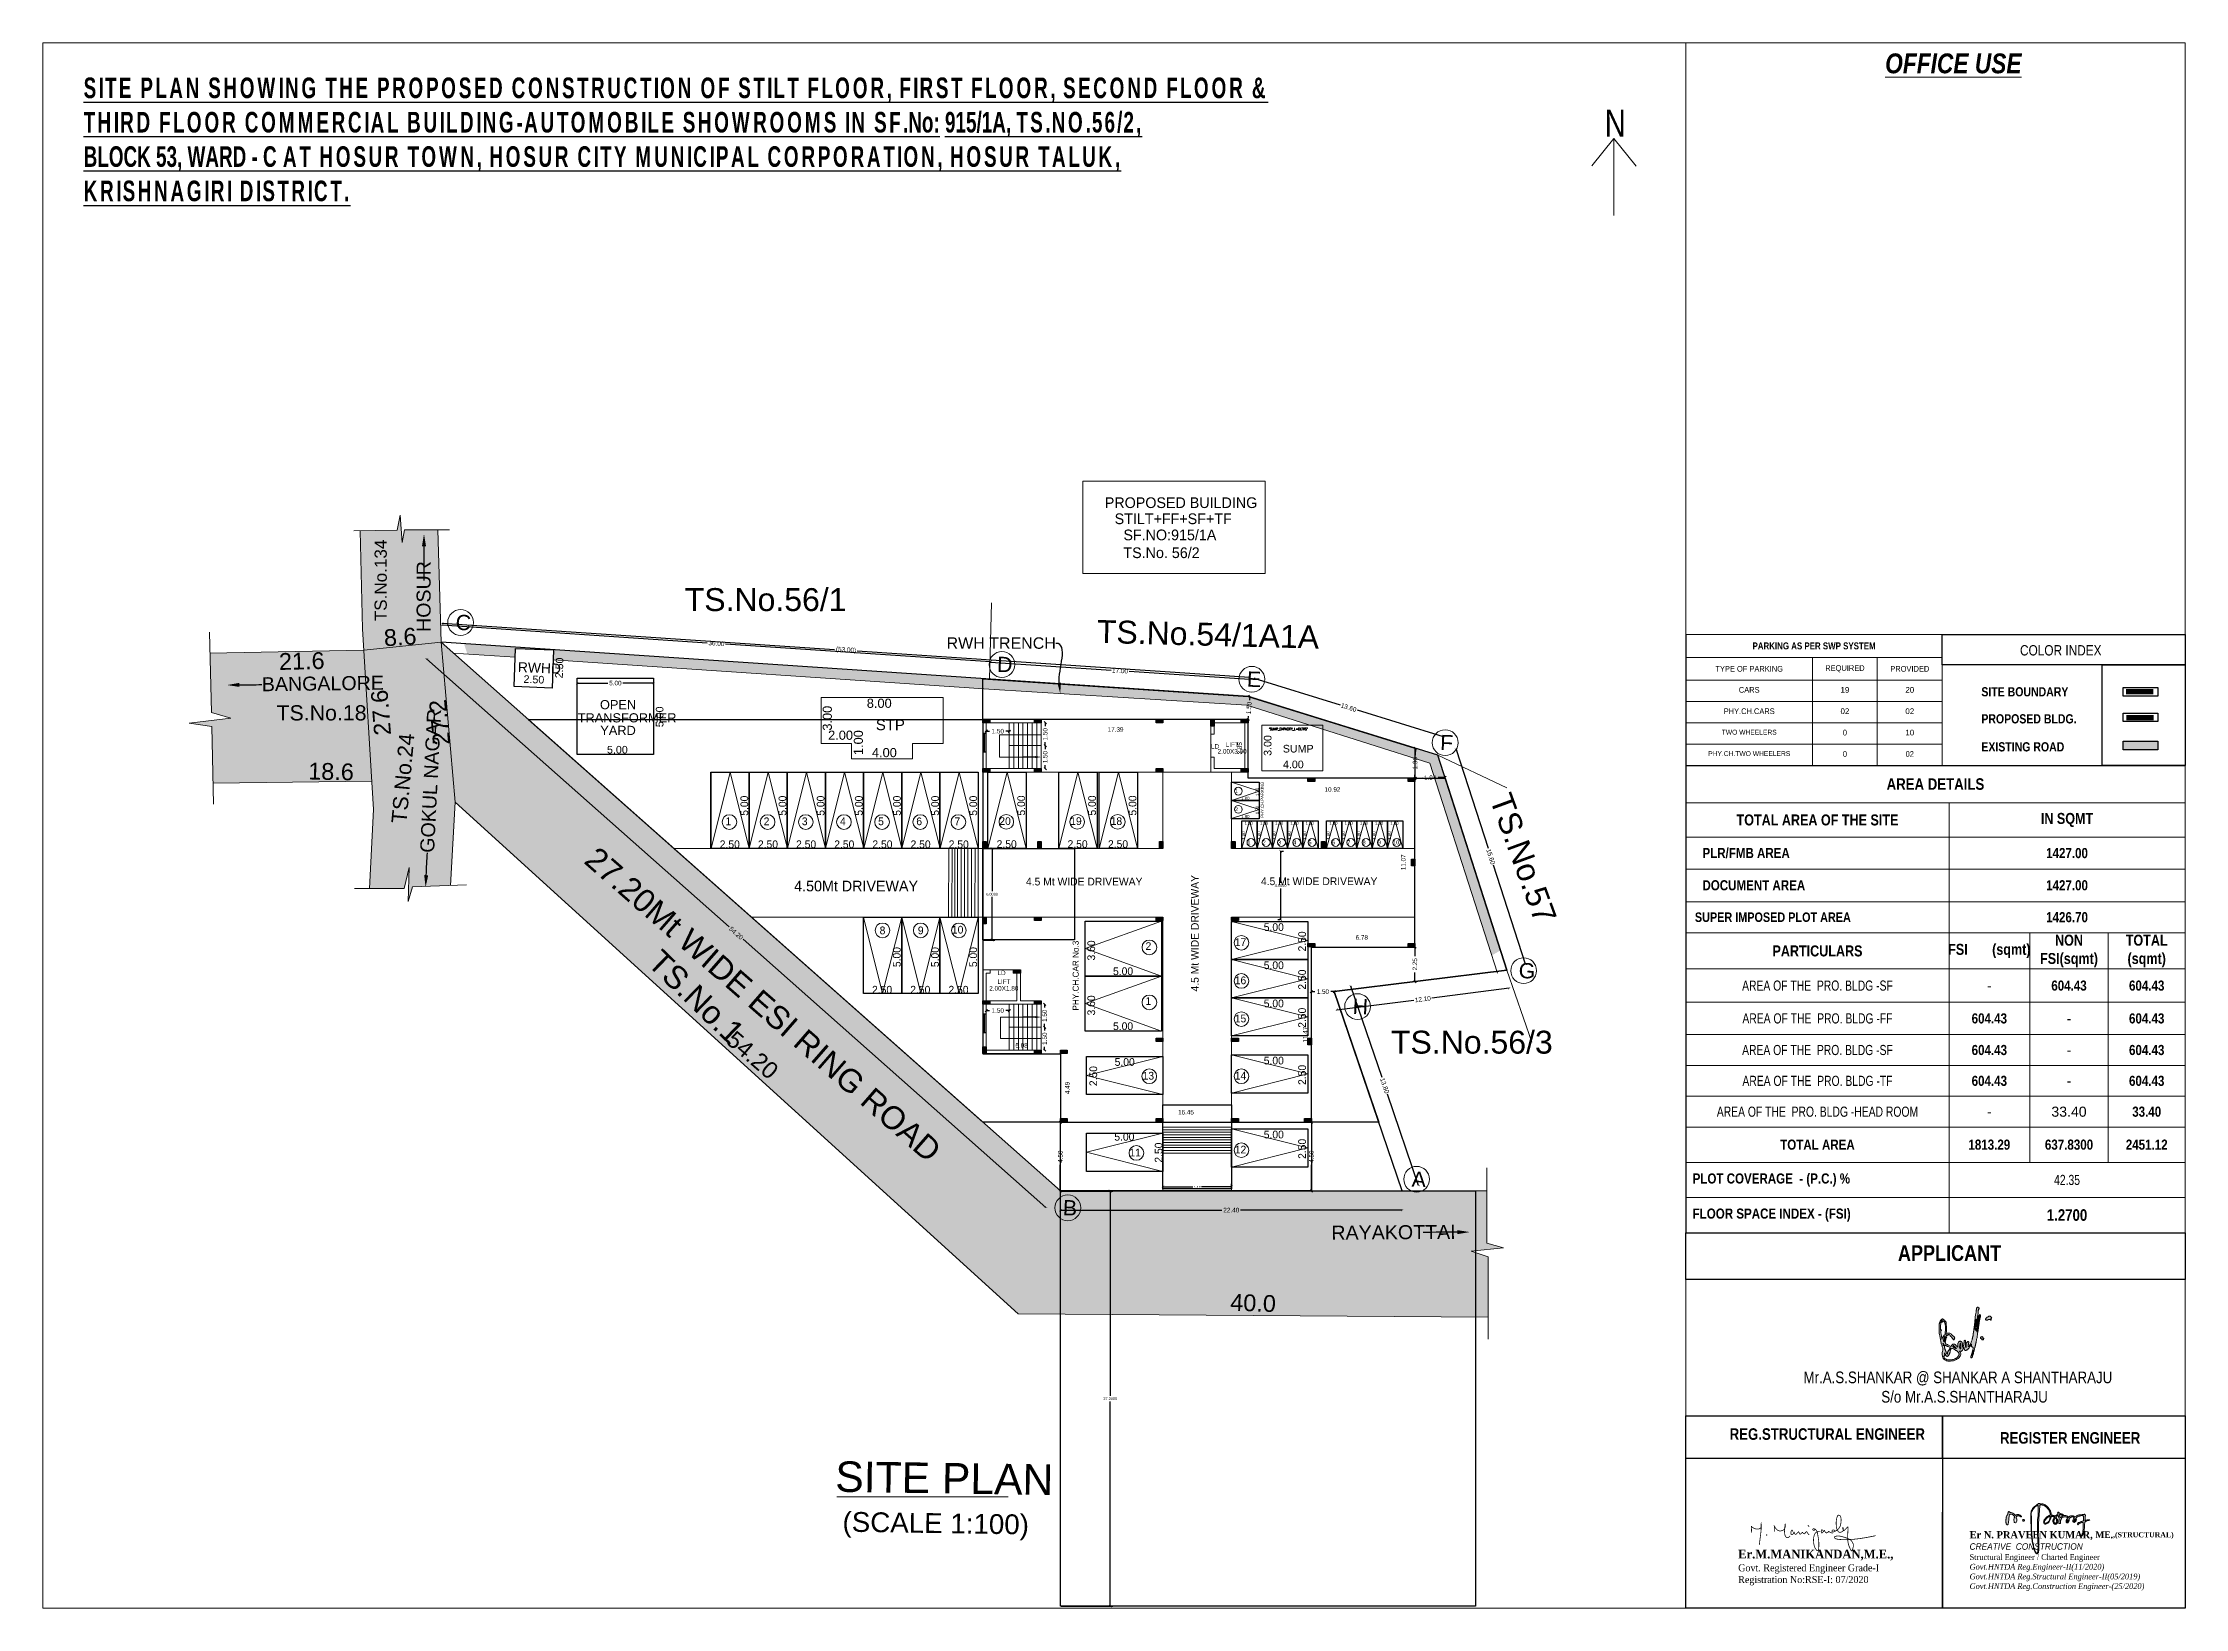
# Model space of a CAD drawing. Header units: metres. Extents: x -1560950 to -1560484, y 42726 to 42890.
# Drawn here: x -1560807 to -1560666.6, y 42771.3 to 42873.8 of the extents above; entities that cross this region are included whole.
import ezdxf
from ezdxf import colors
from ezdxf.entities.mleader import LeaderData, LeaderLine
from ezdxf.math import Vec2, Vec3

# ---------------------------------------------------------------- set-up
doc = ezdxf.new("R2010")
doc.units = ezdxf.units.M
doc.header["$LTSCALE"] = 750
doc.header["$MEASUREMENT"] = 0
doc.header["$PDMODE"] = 35
doc.header["$PDSIZE"] = 50
doc.linetypes.add('DASHED2', pattern=[0.375, 0.25, -0.125])
doc.layers.get('0').update_dxf_attribs({"lineweight": 5})
doc.layers.get('Defpoints').update_dxf_attribs({"lineweight": 0})
for name, color, linetype, plot in [('ANGULAR_PARKING_SLOT_1', 6, 'Continuous', False), ('DRIVE_WAY', 30, 'Continuous', False), ('TWO_WHEELER_DRIVE_WAY', 6, 'Continuous', False), ('TWO_WHEELER_DRIVEWAY', 30, 'Continuous', False), ('TWO_WHEELER_PARKING', 2, 'Continuous', False)]:
    doc.layers.add(name, color=color, linetype=linetype, plot=plot)
for name, color, linetype, lineweight in [('BLK_1_LVL_0_BLDG_FOOT_PRINT', 1, 'Continuous', 5), ('DIST_EXIT', 7, 'Continuous', 0), ('NORTH_DIRECTION', 7, 'Continuous', 0), ('NOTIFIED_ROAD', 183, 'Continuous', 13), ('SUPER_IMPOSED', 7, 'Continuous', 5), ('UG_SUMP', 7, 'Continuous', 5), ('wall', 7, 'Continuous', 30), ('WASTE_DISPOSAL', 7, 'Continuous', 0)]:
    doc.layers.add(name, color=color, linetype=linetype, lineweight=lineweight)
for name, color, linetype in [('BLK_1_LVL_0_FRONT_SETBACK', 2, 'Continuous'), ('BLK_1_LVL_0_REAR_SETBACK', 11, 'Continuous'), ('BLK_1_LVL_0_SIDE_SETBACK1', 171, 'Continuous'), ('BLK_1_LVL_0_SIDE_SETBACK2', 102, 'Continuous'), ('FLOOR-GROUND', 40, 'Continuous'), ('PLOT_BOUNDARY', 70, 'Continuous'), ('ROAD_WIDTH', 7, 'Continuous'), ('RWH', 130, 'Continuous'), ('TRANSFORMER_YARD', 7, 'Continuous')]:
    doc.layers.add(name, color=color, linetype=linetype)
doc.styles.add('145', font='swissc.ttf', dxfattribs={"height": 0.23})
doc.styles.add('2', font='swisscb.ttf', dxfattribs={"height": 1.1})
doc.styles.add('civil tec', font='ARIALNB.TTF', dxfattribs={"height": 0.35})
doc.styles.add('CIVIL TEC- HARI', font='ARIALNB.TTF', dxfattribs={"height": 0.4})
doc.styles.add('HP-12', font='palab.ttf', dxfattribs={"height": 14})
doc.styles.add('SH', font='swissc.ttf', dxfattribs={"height": 10})
doc.styles.get("Standard").update_dxf_attribs({"font": 'arial.ttf'})
doc.styles.add('style1', font='romans.shx', dxfattribs={"width": 0.95, "height": 200})
doc.styles.add('STYLE2', font='romant.shx', dxfattribs={"width": 0.8, "height": 4})
doc.styles.add('sunahari', font='framd.ttf', dxfattribs={"height": 0.3})
doc.styles.add('USA TEXT', font='GOTHIC.TTF', dxfattribs={"width": 0.8})
doc.dimstyles.new('Civil Mt', dxfattribs={"dimtxt": 0.3, "dimasz": 0.15, "dimexe": 0, "dimexo": 0, "dimgap": 0.1, "dimtad": 0, "dimzin": 0, "dimdsep": 46, "dimtxsty": 'Standard', "dimblk": 'ARCHTICK', "dimcen": 0, "dimse1": 1, "dimse2": 1, "dimclrd": 253, "dimadec": 0, "dimazin": 3, "dimtfac": 1, "dimtofl": 0, "dimtmove": 1, "dimatfit": 3, "dimfxl": 0, "dimfrac": 2, "dimtolj": 1, "dimtzin": 0, "dimarcsym": 0})
doc.dimstyles.new('CIVIL Mt.', dxfattribs={"dimscale": 0, "dimtxt": 0.2, "dimasz": 0.15, "dimexe": 0.18, "dimexo": 0.0625, "dimgap": 0.1, "dimtad": 0, "dimzin": 0, "dimdsep": 46, "dimtxsty": 'sunahari', "dimblk": 'OBLIQUE', "dimcen": 0.09, "dimse1": 1, "dimse2": 1, "dimclrd": 253, "dimclrt": 4, "dimadec": 0, "dimazin": 0, "dimtfac": 1, "dimtofl": 0, "dimtmove": 1, "dimatfit": 3, "dimfxl": 0, "dimfrac": 2, "dimtolj": 1, "dimtzin": 0, "dimarcsym": 0})
doc.dimstyles.new('CIVIL Mt.1', dxfattribs={"dimscale": 0, "dimtxt": 0.4, "dimasz": 0.15, "dimexe": 0.18, "dimexo": 0.0625, "dimgap": 0.1, "dimtad": 0, "dimzin": 0, "dimdsep": 46, "dimtxsty": 'sunahari', "dimblk": 'OBLIQUE', "dimcen": 0.09, "dimse1": 1, "dimse2": 1, "dimclrd": 253, "dimclrt": 4, "dimadec": 0, "dimazin": 0, "dimtfac": 1, "dimtofl": 0, "dimtmove": 1, "dimatfit": 3, "dimfxl": 0, "dimfrac": 2, "dimtolj": 1, "dimtzin": 0, "dimarcsym": 0})
doc.dimstyles.new('CIVIL Mt.1SITE', dxfattribs={"dimscale": 0, "dimtxt": 0.6, "dimasz": 0.15, "dimexe": 0.18, "dimexo": 0.0625, "dimgap": 0.1, "dimtad": 0, "dimzin": 0, "dimdsep": 46, "dimtxsty": 'sunahari', "dimblk": 'OBLIQUE', "dimcen": 0.09, "dimse1": 1, "dimse2": 1, "dimsd1": 1, "dimsd2": 1, "dimclrd": 253, "dimclrt": 7, "dimadec": 0, "dimazin": 0, "dimtfac": 1, "dimtofl": 0, "dimtmove": 1, "dimatfit": 3, "dimfxl": 0, "dimfrac": 2, "dimtolj": 1, "dimtzin": 0, "dimarcsym": 0})
doc.dimstyles.get("Standard").update_dxf_attribs({"dimtxt": 0.18, "dimasz": 0.18, "dimexe": 0.18, "dimexo": 0.0625, "dimgap": 0.09, "dimtad": 1, "dimtih": 1, "dimtoh": 1, "dimdec": 4, "dimzin": 0, "dimdsep": 46, "dimtxsty": 'Standard', "dimblk": 'ARCHTICK', "dimcen": 0.09, "dimadec": 0, "dimazin": 0, "dimtfac": 1, "dimtdec": 4, "dimtofl": 0, "dimtmove": 0, "dimatfit": 3, "dimldrblk": 'ARCHTICK', "dimfxl": 0, "dimtolj": 1, "dimtzin": 0, "dimarcsym": 0})
doc.dimstyles.new('STANDARD$0', dxfattribs={"dimtxt": 12, "dimasz": 3, "dimexe": 0, "dimexo": 0, "dimgap": 0, "dimtad": 0, "dimtih": 1, "dimtoh": 1, "dimdec": 1, "dimzin": 0, "dimdsep": 46, "dimlunit": 4, "dimtxsty": 'HP-12', "dimblk": 'ARCHTICK', "dimcen": 0, "dimclrd": 21, "dimclre": 2, "dimclrt": 1, "dimadec": 0, "dimazin": 0, "dimtfac": 1, "dimtdec": 1, "dimtofl": 0, "dimtmove": 1, "dimatfit": 2, "dimldrblk": 'DOTSMALL', "dimfxl": 0, "dimfrac": 1, "dimtolj": 1, "dimtzin": 0, "dimlwd": -1, "dimlwe": -1, "dimarcsym": 0})

msp = doc.modelspace()

# ---------------------------------------------------------------- texts
at = {"color": 0, "ltscale": 0.25, "style": 'sunahari'}
for s, p in [('PROPOSED BUILDING', (-1560737.42497, 42843.33761)), ('STILT+FF+SF+TF', (-1560736.7823, 42842.28291)), ('4.50Mt DRIVEWAY', (-1560757.77729, 42818.22799))]:
    msp.add_text(s, height=0.7, dxfattribs=at).set_placement(p)
at = {"color": 0, "lineweight": -2}
for s, height, rotation, p in [('TS.No.134', 0.8, 90, (-1560784.46864, 42835.92594)), ('TS.No.54/1A1A', 1.5, 358.5042493, (-1560737.96061, 42834.50765)), ('8.6', 1.1, 3.6167052, (-1560784.62283, 42834.27831)), ('21.6', 1.1, 1.4108796, (-1560791.51991, 42832.7288)), ('RWHD', 0.65, 357.8151621, (-1560775.89102, 42832.59616)), ('27.6', 1.1, 94.5723703, (-1560784.18768, 42828.48648)), ('27.2', 1.1, 95.5241564, (-1560780.32074, 42827.86016)), ('TS.No.24', 1, 84.9025608, (-1560783.17755, 42822.647)), ('18.6', 1.1, 358.7571336, (-1560789.62621, 42825.5605)), ('TS.No.57', 1.5, 290.1094233, (-1560712.23481, 42824.30015)), ('27.20Mt WIDE ESI RING ROAD', 1.5, 318.9045076, (-1560771.62377, 42820.12941)), ('TS.No.1', 1.5, 315.9056452, (-1560767.47447, 42813.45266)), ('54.20', 1.1, 319.1688198, (-1560762.32552, 42808.3497)), ('40.0', 1.1, 358.1272734, (-1560729.22331, 42790.76769)), ('SITE PLAN', 2, 359.1292217, (-1560755.09572, 42778.90145)), ('(SCALE 1:100)', 1.3, 359.1292217, (-1560754.61692, 42776.28803))]:
    msp.add_text(s, height=height, rotation=rotation, dxfattribs=at).set_placement(p)
for s, height, p in [('TS.No.56/1', 1.5, (-1560764.94677, 42836.59003)), ('TS.No.18', 1, (-1560791.69305, 42829.4214)), ('OPEN', 0.6, (-1560770.50194, 42830.15852)), ('TRANSFORMER ', 0.6, (-1560771.96166, 42829.29544)), ('YARD', 0.6, (-1560770.48002, 42828.47167)), ('STP', 0.7, (-1560752.42791, 42828.78546)), ('TS.No.56/3', 1.5, (-1560718.67902, 42807.59937))]:
    msp.add_text(s, height=height, dxfattribs=at).set_placement(p)
at = {"color": 1, "lineweight": -2}
for s, p in [('C', (-1560779.97064, 42835.35911)), ('D', (-1560744.50313, 42832.60678)), ('E', (-1560728.13226, 42831.63928)), ('F', (-1560715.46919, 42827.48691)), ('G', (-1560710.32633, 42812.5518)), ('H', (-1560721.20551, 42810.20034)), ('A', (-1560717.33738, 42798.8872)), ('B', (-1560740.18922, 42797.0197))]:
    msp.add_text(s, height=1, rotation=357.8151621, dxfattribs=at).set_placement(p)
at = {"color": 0}
for s, height, rotation, p in [('2.50', 0.5, 87.8151621, (-1560772.94028, 42832.17594)), ('2.50', 0.5, 357.8151621, (-1560775.51642, 42831.88867)), ('5.00', 0.5, 90, (-1560766.3434, 42828.98126)), ('3.00', 0.6, 90, (-1560755.30877, 42828.75339)), ('1.00', 0.6, 90, (-1560753.27314, 42827.1548)), ('LIFT', 0.3, 360, (-1560729.50604, 42827.69207)), ('3.00', 0.5, 90, (-1560726.50727, 42827.10289)), ('LIFT', 0.3, 360, (-1560744.46388, 42812.16688))]:
    msp.add_text(s, height=height, rotation=rotation, dxfattribs=at).set_placement(p)
for s, height, p in [('8.00', 0.6, (-1560753.01941, 42830.24911)), ('5.00', 0.5, (-1560770.03919, 42827.2567)), ('2.00', 0.6, (-1560755.55441, 42828.15689)), ('4.00', 0.6, (-1560752.68313, 42827.01725)), ('4.00', 0.5, (-1560725.75368, 42826.29139))]:
    msp.add_text(s, height=height, dxfattribs=at).set_placement(p)
at = {"color": 0, "linetype": 'ByBlock', "ltscale": 0.25, "style": 'sunahari'}
for s, height, p in [('LD', 0.3, (-1560730.46711, 42827.57592)), ('1', 0.25294, (-1560728.9022, 42824.67472, -30000)), ('2', 0.25294, (-1560728.9022, 42823.48178, -30000)), ('1.80', 0.2, (-1560728.48673, 42824.22453, -30000)), ('1.80', 0.2, (-1560728.48673, 42823.03159, -30000)), ('1', 0.50589, (-1560762.27592, 42822.56224, -90000)), ('2', 0.50589, (-1560759.77592, 42822.56224, -90000)), ('3', 0.50589, (-1560757.27592, 42822.56224, -90000)), ('4', 0.50589, (-1560754.77592, 42822.56224, -90000)), ('5', 0.50589, (-1560752.27592, 42822.56224, -90000)), ('6', 0.50589, (-1560749.77592, 42822.56224, -90000)), ('7', 0.50589, (-1560747.27592, 42822.56224, -90000)), ('20', 0.505887, (-1560744.33598, 42822.57474, -90000)), ('19', 0.505887, (-1560739.69055, 42822.57474, -90000)), ('18', 0.505887, (-1560737.0413, 42822.57474, -90000)), ('1.00', 0.2, (-1560728.26758, 42822.59026, -30000)), ('1.00', 0.2, (-1560727.26758, 42822.59026, -30000)), ('1.00', 0.2, (-1560726.26758, 42822.59026, -30000)), ('1.00', 0.2, (-1560725.26758, 42822.59026, -30000)), ('1.00', 0.2, (-1560724.26758, 42822.59026, -30000)), ('1.00', 0.2, (-1560722.72165, 42822.59026, -30000)), ('1.00', 0.2, (-1560721.72165, 42822.59026, -30000)), ('1.00', 0.2, (-1560720.72165, 42822.59026, -30000)), ('1.00', 0.2, (-1560719.72165, 42822.59026, -30000)), ('1.00', 0.2, (-1560718.72165, 42822.59026, -30000)), ('2.50', 0.505887, (-1560762.65286, 42821.05844, -60000)), ('2.50', 0.505887, (-1560760.15286, 42821.05844, -60000)), ('2.50', 0.505887, (-1560757.65286, 42821.05844, -60000)), ('2.50', 0.505887, (-1560755.15286, 42821.05844, -60000)), ('2.50', 0.505887, (-1560752.65286, 42821.05844, -60000)), ('2.50', 0.505887, (-1560750.15286, 42821.05844, -60000)), ('2.50', 0.505887, (-1560747.65286, 42821.05844, -60000)), ('2.50', 0.505887, (-1560744.51253, 42821.07094, -60000)), ('2.50', 0.505887, (-1560739.8671, 42821.07094, -60000)), ('2.50', 0.505887, (-1560737.21784, 42821.07094, -60000)), ('1', 0.25294, (-1560728.0785, 42821.31061, -30000)), ('2', 0.25294, (-1560727.0785, 42821.31061, -30000)), ('3', 0.25294, (-1560726.0785, 42821.31061, -30000)), ('4', 0.25294, (-1560725.0785, 42821.31061, -30000)), ('5', 0.25294, (-1560724.0785, 42821.31061, -30000)), ('6', 0.25294, (-1560722.53257, 42821.31061, -30000)), ('7', 0.25294, (-1560721.53257, 42821.31061, -30000)), ('8', 0.25294, (-1560720.53257, 42821.31061, -30000)), ('9', 0.25294, (-1560719.53257, 42821.31061, -30000)), ('10', 0.252944, (-1560718.53257, 42821.31061, -30000)), ('4.5 Mt WIDE DRIVEWAY', 0.5058873, (-1560742.59044, 42818.61604)), ('4.5 Mt WIDE DRIVEWAY', 0.5058873, (-1560727.19776, 42818.63605)), ('8', 0.50589, (-1560752.17874, 42815.41705, -90000)), ('9', 0.50589, (-1560749.67629, 42815.41705, -90000)), ('10', 0.505887, (-1560747.44407, 42815.4647, -90000)), ('2', 0.50589, (-1560734.75616, 42814.38959, -60000)), ('17', 0.505887, (-1560728.91248, 42814.64581)), ('5.00', 0.505887, (-1560727.01331, 42815.63395)), ('5.00', 0.505887, (-1560727.01331, 42813.13395)), ('2.50', 0.505887, (-1560752.67494, 42811.53154)), ('2.50', 0.505887, (-1560750.1725, 42811.53154)), ('2.50', 0.505887, (-1560747.67006, 42811.53154)), ('LD', 0.3, (-1560744.45399, 42812.73894)), ('5.00', 0.505887, (-1560736.8872, 42812.74321)), ('16', 0.505887, (-1560728.91248, 42812.14581)), ('1', 0.50589, (-1560734.75616, 42810.78959, -60000)), ('5.00', 0.505887, (-1560727.01331, 42810.63395)), ('5.00', 0.505887, (-1560736.8872, 42809.14321)), ('15', 0.505887, (-1560728.91248, 42809.64581)), ('5.00', 0.505887, (-1560736.78121, 42806.79868)), ('13', 0.505887, (-1560734.95003, 42805.89873, -60000)), ('14', 0.505887, (-1560728.91248, 42805.90392)), ('5.00', 0.505887, (-1560727.01331, 42806.89207)), ('5.00', 0.505887, (-1560736.80407, 42801.89732, -60000)), ('5.00', 0.505887, (-1560727.01331, 42802.04656)), ('11', 0.505887, (-1560735.82047, 42800.86313, -90000)), ('12', 0.505887, (-1560728.91248, 42801.05842))]:
    msp.add_text(s, height=height, dxfattribs=at).set_placement(p)
at = {"color": 0, "linetype": 'DASHED2', "ltscale": 0.25}
msp.add_text('SUMP', height=0.5, dxfattribs=at).set_placement((-1560725.76347, 42827.32362))
at = {"color": 0, "linetype": 'ByBlock', "ltscale": 0.25, "style": 'sunahari'}
for s, height, p in [('1.20', 0.2, (-1560727.33994, 42824.47347, -30000)), ('PHY.CH.PARKING', 0.2, (-1560727.00904, 42823.04553, -30000)), ('5.00', 0.505887, (-1560760.79154, 42823.18108, -60000)), ('5.00', 0.505887, (-1560758.29154, 42823.18108, -60000)), ('5.00', 0.505887, (-1560755.79154, 42823.18108, -60000)), ('5.00', 0.505887, (-1560753.29154, 42823.18108, -60000)), ('5.00', 0.505887, (-1560750.79154, 42823.18108, -60000)), ('5.00', 0.505887, (-1560748.29154, 42823.18108, -60000)), ('5.00', 0.505887, (-1560745.79154, 42823.18108, -60000)), ('5.00', 0.505887, (-1560742.65121, 42823.19358, -60000)), ('5.00', 0.505887, (-1560738.00578, 42823.19358, -60000)), ('5.00', 0.505887, (-1560735.35653, 42823.19358, -60000)), ('1.20', 0.2, (-1560727.33994, 42823.28054, -30000)), ('1.80', 0.2, (-1560728.23262, 42821.6198)), ('1.80', 0.2, (-1560727.23262, 42821.6198)), ('1.80', 0.2, (-1560726.23262, 42821.6198)), ('1.80', 0.2, (-1560725.23262, 42821.6198)), ('1.80', 0.2, (-1560724.23262, 42821.6198)), ('1.80', 0.2, (-1560722.68669, 42821.6198)), ('1.80', 0.2, (-1560721.68669, 42821.6198)), ('1.80', 0.2, (-1560720.68669, 42821.6198)), ('1.80', 0.2, (-1560719.68669, 42821.6198)), ('1.80', 0.2, (-1560718.68669, 42821.6198)), ('4.5 Mt WIDE DRIVEWAY', 0.5058873, (-1560731.27478, 42811.66974)), ('PHY.CH.CAR No.3', 0.4, (-1560739.13781, 42810.41892)), ('3.60', 0.505887, (-1560738.06136, 42813.70024, -60000)), ('2.50', 0.505887, (-1560724.24753, 42814.29078, -60000)), ('5.00', 0.505887, (-1560750.80117, 42813.26497, -60000)), ('5.00', 0.505887, (-1560748.29873, 42813.26497, -60000)), ('5.00', 0.505887, (-1560745.79629, 42813.26497, -60000)), ('2.50', 0.505887, (-1560724.24753, 42811.79078, -60000)), ('3.60', 0.505887, (-1560738.06136, 42810.10024, -60000)), ('2.50', 0.505887, (-1560724.24753, 42809.29078, -60000)), ('2.50', 0.505887, (-1560737.92802, 42805.46822, -60000)), ('2.50', 0.505887, (-1560724.24753, 42805.54889, -60000)), ('2.50', 0.505887, (-1560733.64805, 42800.45787, -60000)), ('2.50', 0.505887, (-1560724.24753, 42800.70339, -60000))]:
    msp.add_text(s, height=height, rotation=90, dxfattribs=at).set_placement(p)
at = {"color": 0, "ltscale": 0.25, "insert": (-1560686.30155, 42873.11424), "char_height": 1.3, "width": 68.2882483, "attachment_point": 1, "style": 'SH'}
msp.add_mtext('{\\fSwis721 Cn BT|b1|i1|c0|p34;\\LOFFICE USE\\fSwis721 Cn BT|b0|i0|c0|p34;\\l\\C7;\\P\\P}\\P                                                 ', dxfattribs=at)
at = {"color": 0, "lineweight": -2, "ltscale": 0.25, "insert": (-1560804.32724, 42871.53573), "char_height": 1.35, "width": 241.0268512, "attachment_point": 1, "style": 'STYLE2'}
msp.add_mtext('\\A1;{\\fSwis721 BlkCn BT|b1|i0|c0|p34;\\T1.2;\\L\\C152;SITE PLAN SHOWING THE PROPOSED CONSTRUCTION OF STILT FLOOR, FIRST FLOOR, SECOND FLOOR & \\PTHIRD FLOOR COMMERCIAL BUILDING-AUTOMOBILE SHOWROOMS IN SF\\T1;.No: 915/1A, \\T1.2;TS.NO.56/2,\\T1; \\H1.87801x; \\H0.53248x;\\PBLOCK 53, WARD - C\\T1.2; AT HOSUR TOWN, HOSUR CITY MUNICIPAL CORPORATION, HOSUR TALUK, \\H1.58421x; \\H0.63123x;\\PKRISHNAGIRI DISTRICT.\\H1.68214x; }', dxfattribs=at)
at = {"color": 0, "ltscale": 0.25, "insert": (-1560736.20618, 42841.92651), "char_height": 0.7, "attachment_point": 1, "style": 'sunahari'}
msp.add_mtext_dynamic_manual_height_columns('SF.NO:915/1A\\PTS.No. 56/2', width=13.7256838, gutter_width=3, heights=[0], dxfattribs=at)
at = {"color": 0, "ltscale": 0.25, "char_height": 0.3, "width": 10.4014615, "attachment_point": 1}
for s, insert in [('2.00X3.00', (-1560730.04087, 42827.55126)), ('2.00X1.80', (-1560744.99872, 42812.02607))]:
    msp.add_mtext(s, dxfattribs=dict(at, insert=insert))
at = {"color": 0, "lineweight": -2, "ltscale": 0.05, "attachment_point": 1, "style": 'SH'}
for s, insert, char_height, width in [('{\\fSwis721 Cn BT|b1|i0|c0|p34;APPLICANT\\P\\fSwis721 Cn BT|b0|i0|c0|p34;\\C7;\\P\\P}\\P                                                 ', (-1560685.46378, 42795.05176), 1.0317961, 54.1996534), ('{\\C7;  Mr.A.S.SHANKAR @ SHANKAR A SHANTHARAJU\\P                       S/o Mr.A.S.SHANTHARAJU^I\\P\\P}\\P                                                 ', (-1560692.13701, 42786.7734), 0.7619417, 34.6877782), ('{\\fSwis721 Cn BT|b1|i0|c0|p34;REG.STRUCTURAL ENGINEER\\P\\fSwis721 Cn BT|b0|i0|c0|p34;\\C7;\\P\\P}\\P                                                 ', (-1560696.48968, 42783.05778), 0.756, 41.3007326), ('{\\fSwis721 Cn BT|b1|i0|c0|p34;    REGISTER ENGINEER\\P\\fSwis721 Cn BT|b0|i0|c0|p34;\\C7;\\P\\P}\\P                                                 ', (-1560679.74114, 42782.80657), 0.756, 41.3007326)]:
    msp.add_mtext(s, dxfattribs=dict(at, insert=insert, char_height=char_height, width=width))
at = {"color": 0, "lineweight": 20, "attachment_point": 1, "style": 'style1'}
for s, insert, char_height, width in [('\\A1;{\\fTimes New Roman|b1|i0|c0|p18;\\H1.0851x;Er N. PRAVEEN KUMAR, \\H0.89997x;ME\\H1.1111x;.\\H0.69998x;,(STRUCTURAL)\\P\\fMongolian Baiti|b0|i1|c0|p66;\\H1.2858x;CREATIVE  CONSTRUCTION\\fViner Hand ITC|b0|i0|c0|p66;\\P\\fTimes New Roman|b0|i0|c0|p18;\\H0.88887x;Structural Engineer / Charted Engineer\\P\\fTimes New Roman|b0|i1|c0|p18;Govt.HNTDA Reg.Engineer-II(11/2020)\\PGovt.HNTDA Reg.Structural Engineer-II(05/2019)\\PGovt.HNTDA Reg.Construction Engineer-(25/2020)}', (-1560680.76975, 42776.32283), 0.43904649, 21.2067677), ('\\A1;{\\fTimes New Roman|b1|i0|c0|p18;\\H1.0851x;Er.M.MANIKANDAN,M.E.,\\H0.69995x;\\P\\fTimes New Roman|b0|i0|c0|p18;\\H1.1429x;Govt. Registered Engineer Grade-I\\PRegistration No:RSE-I: 07/2020}', (-1560695.93186, 42775.10613), 0.5297698, 25.5888721)]:
    msp.add_mtext(s, dxfattribs=dict(at, insert=insert, char_height=char_height, width=width))
at = {"layer": 'NORTH_DIRECTION', "insert": (-1560704.67195, 42869.43251), "char_height": 1.77107, "attachment_point": 1, "style": 'USA TEXT'}
msp.add_mtext_dynamic_manual_height_columns('N', width=1.1850696, gutter_width=30, heights=[2.65126], dxfattribs=at)
at = {"layer": 'UG_SUMP', "color": 194, "insert": (-1560726.67264, 42828.93619), "char_height": 0.15, "attachment_point": 1, "style": 'style1'}
msp.add_mtext_dynamic_manual_height_columns("'SUMP_CAPACITY_L=0LTRS'", width=3.2500239, gutter_width=1000, heights=[0], dxfattribs=at)

# ---------------------------------------------------------------- blocks, each defined once
blk = doc.blocks.new('_ArchTick')
at = {"color": 0, "linetype": 'ByBlock', "const_width": 0.15}
blk.add_lwpolyline([(-0.5, -0.5), (0.5, 0.5)], dxfattribs=at)
blk = doc.blocks.new('*D1080')
at = {"color": 253, "lineweight": -2, "ltscale": 0.25}
for p, q in [((-1560780.83, 42835.79), (-1560755.13, 42834.07)), ((-1560727.94, 42832.24), (-1560753.64, 42833.97))]:
    blk.add_line(p, q, dxfattribs=at)
at = {"layer": 'Defpoints', "color": 0, "ltscale": 0.25}
for p in [(-1560780.91, 42834.54), (-1560780.83, 42835.79), (-1560728.03, 42830.99)]:
    blk.add_point(p, dxfattribs=at)
at = {"color": 253, "lineweight": -2, "ltscale": 0.25, "xscale": 0.15, "yscale": 0.15, "zscale": 0.15}
for p, rotation in [((-1560780.83, 42835.79), 176.1589612629618), ((-1560727.94, 42832.24), 356.1589612629619)]:
    blk.add_blockref('_ArchTick', p, dxfattribs=dict(at, rotation=rotation))
at = {"color": 0, "ltscale": 0.25, "insert": (-1560754.38, 42834.02), "char_height": 0.3, "attachment_point": 5, "rotation": 356.159}
blk.add_mtext('\\A1;(53.00)', dxfattribs=at)
blk = doc.blocks.new('*D1081')
at = {"color": 253, "lineweight": -2, "ltscale": 0.25}
for p, q in [((-1560727.66, 42832.19), (-1560722.01, 42830.44)), ((-1560715.24, 42828.34), (-1560720.88, 42830.09))]:
    blk.add_line(p, q, dxfattribs=at)
at = {"layer": 'Defpoints', "color": 0, "ltscale": 0.25}
for p in [(-1560728.03, 42830.99), (-1560715.24, 42828.34), (-1560715.61, 42827.14)]:
    blk.add_point(p, dxfattribs=at)
at = {"color": 253, "lineweight": -2, "ltscale": 0.25, "xscale": 0.15, "yscale": 0.15, "zscale": 0.15}
for p, rotation in [((-1560727.66, 42832.19), 162.788112591253), ((-1560715.24, 42828.34), 342.7881125912531)]:
    blk.add_blockref('_ArchTick', p, dxfattribs=dict(at, rotation=rotation))
at = {"color": 0, "ltscale": 0.25, "insert": (-1560721.45, 42830.27), "char_height": 0.3, "attachment_point": 5, "rotation": 342.7881}
blk.add_mtext('\\A1;13.60', dxfattribs=at)
blk = doc.blocks.new('*D1082')
at = {"color": 253, "lineweight": -2, "ltscale": 0.25}
for p, q in [((-1560714.41, 42827.53), (-1560712.32, 42821.06)), ((-1560709.87, 42813.46), (-1560711.96, 42819.94))]:
    blk.add_line(p, q, dxfattribs=at)
at = {"layer": 'Defpoints', "color": 0, "ltscale": 0.25}
for p in [(-1560714.41, 42827.53), (-1560715.61, 42827.14), (-1560711.08, 42813.08)]:
    blk.add_point(p, dxfattribs=at)
at = {"color": 253, "lineweight": -2, "ltscale": 0.25, "xscale": 0.15, "yscale": 0.15, "zscale": 0.15}
for p, rotation in [((-1560714.41, 42827.53), 107.8542834121738), ((-1560709.87, 42813.46), 287.8542834121739)]:
    blk.add_blockref('_ArchTick', p, dxfattribs=dict(at, rotation=rotation))
at = {"color": 0, "ltscale": 0.25, "insert": (-1560712.14, 42820.5), "char_height": 0.3, "attachment_point": 5, "rotation": 287.8543}
blk.add_mtext('\\A1;15.60', dxfattribs=at)
blk = doc.blocks.new('*D1083')
at = {"color": 253, "lineweight": -2, "ltscale": 0.25}
for p, q in [((-1560722.24, 42810.47), (-1560717.17, 42811.1)), ((-1560710.93, 42811.88), (-1560716, 42811.24))]:
    blk.add_line(p, q, dxfattribs=at)
at = {"layer": 'Defpoints', "color": 0, "ltscale": 0.25}
for p in [(-1560711.08, 42813.08), (-1560722.39, 42811.66), (-1560722.24, 42810.47)]:
    blk.add_point(p, dxfattribs=at)
at = {"color": 253, "lineweight": -2, "ltscale": 0.25, "xscale": 0.15, "yscale": 0.15, "zscale": 0.15}
for p, rotation in [((-1560710.93, 42811.88), 7.110699431829629), ((-1560722.24, 42810.47), 187.1106994318297)]:
    blk.add_blockref('_ArchTick', p, dxfattribs=dict(at, rotation=rotation))
at = {"color": 0, "ltscale": 0.25, "insert": (-1560716.59, 42811.17), "char_height": 0.3, "attachment_point": 5, "rotation": 7.1107}
blk.add_mtext('\\A1;12.10', dxfattribs=at)
blk = doc.blocks.new('*D1084')
at = {"color": 253, "lineweight": -2, "ltscale": 0.25}
for p, q in [((-1560721.32, 42812.03), (-1560719.28, 42806.06)), ((-1560716.87, 42798.97), (-1560718.9, 42804.94))]:
    blk.add_line(p, q, dxfattribs=at)
at = {"layer": 'Defpoints', "color": 0, "ltscale": 0.25}
for p in [(-1560721.32, 42812.03), (-1560722.39, 42811.66), (-1560717.94, 42798.6)]:
    blk.add_point(p, dxfattribs=at)
at = {"color": 253, "lineweight": -2, "ltscale": 0.25, "xscale": 0.15, "yscale": 0.15, "zscale": 0.15}
for p, rotation in [((-1560721.32, 42812.03), 108.8233810379785), ((-1560716.87, 42798.97), 288.8233810379785)]:
    blk.add_blockref('_ArchTick', p, dxfattribs=dict(at, rotation=rotation))
at = {"color": 0, "ltscale": 0.25, "insert": (-1560719.09, 42805.5), "char_height": 0.3, "attachment_point": 5, "rotation": 288.8234}
blk.add_mtext('\\A1;13.80', dxfattribs=at)
blk = doc.blocks.new('*D1085')
at = {"color": 253, "lineweight": -2, "ltscale": 0.25}
for p, q in [((-1560740.34, 42797.35), (-1560729.75, 42797.35)), ((-1560717.94, 42797.35), (-1560728.53, 42797.35))]:
    blk.add_line(p, q, dxfattribs=at)
at = {"layer": 'Defpoints', "color": 0, "ltscale": 0.25}
for p in [(-1560740.34, 42798.6), (-1560717.94, 42798.6), (-1560740.34, 42797.35)]:
    blk.add_point(p, dxfattribs=at)
at = {"color": 253, "lineweight": -2, "ltscale": 0.25, "xscale": 0.15, "yscale": 0.15, "zscale": 0.15, "rotation": 180}
blk.add_blockref('_ArchTick', (-1560740.34, 42797.35), dxfattribs=at)
at = {"color": 253, "lineweight": -2, "ltscale": 0.25, "xscale": 0.15, "yscale": 0.15, "zscale": 0.15}
blk.add_blockref('_ArchTick', (-1560717.94, 42797.35), dxfattribs=at)
at = {"color": 0, "ltscale": 0.25, "insert": (-1560729.14, 42797.35), "char_height": 0.3, "attachment_point": 5}
blk.add_mtext('\\A1;22.40', dxfattribs=at)
blk = doc.blocks.new('*D1086')
at = {"color": 253, "lineweight": -2, "ltscale": 0.25}
for p, q in [((-1560781.86, 42833.46), (-1560762.03, 42815.9)), ((-1560741.29, 42797.52), (-1560761.13, 42815.09))]:
    blk.add_line(p, q, dxfattribs=at)
at = {"layer": 'Defpoints', "color": 0, "ltscale": 0.25}
for p in [(-1560780.91, 42834.54), (-1560781.86, 42833.46), (-1560740.34, 42798.6)]:
    blk.add_point(p, dxfattribs=at)
at = {"color": 253, "lineweight": -2, "ltscale": 0.25, "xscale": 0.15, "yscale": 0.15, "zscale": 0.15}
for p, rotation in [((-1560781.86, 42833.46), 138.4640682756164), ((-1560741.29, 42797.52), 318.4640682756164)]:
    blk.add_blockref('_ArchTick', p, dxfattribs=dict(at, rotation=rotation))
at = {"color": 0, "ltscale": 0.25, "insert": (-1560761.58, 42815.49), "char_height": 0.3, "attachment_point": 5, "rotation": 318.4641}
blk.add_mtext('\\A1;54.20', dxfattribs=at)
blk = doc.blocks.new('*D1087')
at = {"color": 253, "lineweight": -2, "ltscale": 0.25}
for p, q in [((-1560780.83, 42835.68), (-1560763.48, 42834.51)), ((-1560744.91, 42833.27), (-1560762.27, 42834.43))]:
    blk.add_line(p, q, dxfattribs=at)
at = {"layer": 'Defpoints', "color": 0, "ltscale": 0.25}
for p in [(-1560780.91, 42834.54), (-1560744.91, 42833.27), (-1560744.99, 42832.13)]:
    blk.add_point(p, dxfattribs=at)
at = {"color": 253, "lineweight": -2, "ltscale": 0.25, "xscale": 0.15, "yscale": 0.15, "zscale": 0.15}
for p, rotation in [((-1560780.83, 42835.68), 176.1589612629554), ((-1560744.91, 42833.27), 356.1589612629554)]:
    blk.add_blockref('_ArchTick', p, dxfattribs=dict(at, rotation=rotation))
at = {"color": 0, "ltscale": 0.25, "insert": (-1560762.87, 42834.47), "char_height": 0.3, "attachment_point": 5, "rotation": 356.159}
blk.add_mtext('\\A1;36.00', dxfattribs=at)
blk = doc.blocks.new('*D1088')
at = {"color": 253, "lineweight": -2, "ltscale": 0.25}
for p, q in [((-1560744.92, 42833.25), (-1560737.02, 42832.72)), ((-1560727.95, 42832.11), (-1560735.84, 42832.64))]:
    blk.add_line(p, q, dxfattribs=at)
at = {"layer": 'Defpoints', "color": 0, "ltscale": 0.25}
for p in [(-1560744.99, 42832.13), (-1560727.95, 42832.11), (-1560728.03, 42830.99)]:
    blk.add_point(p, dxfattribs=at)
at = {"color": 253, "lineweight": -2, "ltscale": 0.25, "xscale": 0.15, "yscale": 0.15, "zscale": 0.15}
for p, rotation in [((-1560744.92, 42833.25), 176.1589612629755), ((-1560727.95, 42832.11), 356.1589612629756)]:
    blk.add_blockref('_ArchTick', p, dxfattribs=dict(at, rotation=rotation))
at = {"color": 0, "ltscale": 0.25, "insert": (-1560736.43, 42832.68), "char_height": 0.3, "attachment_point": 5, "rotation": 356.159}
blk.add_mtext('\\A1;17.00', dxfattribs=at)
blk = doc.blocks.new('_Oblique')
at = {"color": 0, "linetype": 'ByBlock', "lineweight": -2}
blk.add_line((-0.5, -0.5), (0.5, 0.5), dxfattribs=at)
blk = doc.blocks.new('*D1089')
at = {"color": 253, "lineweight": -2, "ltscale": 0.25}
for p, q in [((-1560717.08, 42827.6), (-1560717.09, 42827.15)), ((-1560717.11, 42825.64), (-1560717.1, 42826.1))]:
    blk.add_line(p, q, dxfattribs=at)
at = {"layer": 'Defpoints', "color": 0, "ltscale": 0.25}
for p in [(-1560717.08, 42827.6), (-1560717.08, 42827.6), (-1560717.11, 42825.64)]:
    blk.add_point(p, dxfattribs=at)
at = {"color": 253, "lineweight": -2, "ltscale": 0.25, "xscale": 0.15, "yscale": 0.15, "zscale": 0.15}
for p, rotation in [((-1560717.08, 42827.6), 89.18748743067945), ((-1560717.11, 42825.64), 269.1874874306794)]:
    blk.add_blockref('_Oblique', p, dxfattribs=dict(at, rotation=rotation))
at = {"color": 4, "ltscale": 0.25, "insert": (-1560717.1, 42826.62), "char_height": 0.3, "attachment_point": 5, "rotation": 89.1875, "style": 'sunahari'}
blk.add_mtext('\\A1;1.96', dxfattribs=at)
blk = doc.blocks.new('*D1090')
at = {"color": 253, "lineweight": -2, "ltscale": 0.25}
for p, q in [((-1560717.08, 42825.64), (-1560716.64, 42825.66)), ((-1560715.14, 42825.69), (-1560715.59, 42825.68))]:
    blk.add_line(p, q, dxfattribs=at)
at = {"layer": 'Defpoints', "color": 0, "ltscale": 0.25}
for p in [(-1560717.08, 42825.64), (-1560715.14, 42825.69), (-1560715.14, 42825.69)]:
    blk.add_point(p, dxfattribs=at)
at = {"color": 253, "lineweight": -2, "ltscale": 0.25, "xscale": 0.15, "yscale": 0.15, "zscale": 0.15}
for p, rotation in [((-1560717.08, 42825.64), 181.4352947629576), ((-1560715.14, 42825.69), 1.43529476295767)]:
    blk.add_blockref('_Oblique', p, dxfattribs=dict(at, rotation=rotation))
at = {"color": 4, "ltscale": 0.25, "insert": (-1560716.11, 42825.67), "char_height": 0.3, "attachment_point": 5, "rotation": 1.4353, "style": 'sunahari'}
blk.add_mtext('\\A1;1.94', dxfattribs=at)
blk = doc.blocks.new('*D1091')
at = {"color": 253, "lineweight": -2, "ltscale": 0.25}
for p, q in [((-1560727.93, 42830.99), (-1560727.95, 42830.76)), ((-1560728.03, 42829.49), (-1560728.02, 42829.71))]:
    blk.add_line(p, q, dxfattribs=at)
at = {"layer": 'Defpoints', "color": 0, "ltscale": 0.25}
for p in [(-1560727.93, 42830.99), (-1560727.93, 42830.98), (-1560728.03, 42829.49)]:
    blk.add_point(p, dxfattribs=at)
at = {"color": 253, "lineweight": -2, "ltscale": 0.25, "xscale": 0.15, "yscale": 0.15, "zscale": 0.15}
for p, rotation in [((-1560727.93, 42830.99), 86.15896125970846), ((-1560728.03, 42829.49), 266.1589612597085)]:
    blk.add_blockref('_Oblique', p, dxfattribs=dict(at, rotation=rotation))
at = {"color": 4, "ltscale": 0.25, "insert": (-1560727.98, 42830.24), "char_height": 0.3, "attachment_point": 5, "rotation": 86.159, "style": 'sunahari'}
blk.add_mtext('\\A1;1.50', dxfattribs=at)
blk = doc.blocks.new('*D1092')
at = {"color": 253, "lineweight": -2, "ltscale": 0.25}
for p, q in [((-1560723.89, 42811.66), (-1560723.67, 42811.66)), ((-1560722.39, 42811.66), (-1560722.61, 42811.66))]:
    blk.add_line(p, q, dxfattribs=at)
at = {"layer": 'Defpoints', "color": 0, "ltscale": 0.25}
for p in [(-1560723.89, 42811.66), (-1560722.39, 42811.66), (-1560722.39, 42811.66)]:
    blk.add_point(p, dxfattribs=at)
at = {"color": 253, "lineweight": -2, "ltscale": 0.25, "xscale": 0.15, "yscale": 0.15, "zscale": 0.15, "rotation": 180}
blk.add_blockref('_Oblique', (-1560723.89, 42811.66), dxfattribs=at)
at = {"color": 253, "lineweight": -2, "ltscale": 0.25, "xscale": 0.15, "yscale": 0.15, "zscale": 0.15}
blk.add_blockref('_Oblique', (-1560722.39, 42811.66), dxfattribs=at)
at = {"color": 4, "ltscale": 0.25, "insert": (-1560723.14, 42811.66), "char_height": 0.3, "attachment_point": 5, "style": 'sunahari'}
blk.add_mtext('\\A1;1.50', dxfattribs=at)
blk = doc.blocks.new('*D1093')
at = {"color": 253, "lineweight": -2, "ltscale": 0.25}
for p, q in [((-1560717.11, 42814.58), (-1560717.11, 42813.98)), ((-1560717.11, 42812.32), (-1560717.11, 42812.91))]:
    blk.add_line(p, q, dxfattribs=at)
at = {"layer": 'Defpoints', "color": 0, "ltscale": 0.25}
for p in [(-1560717.11, 42814.58), (-1560717.11, 42814.58), (-1560717.11, 42812.32)]:
    blk.add_point(p, dxfattribs=at)
at = {"color": 253, "lineweight": -2, "ltscale": 0.25, "xscale": 0.15, "yscale": 0.15, "zscale": 0.15}
for p, rotation in [((-1560717.11, 42814.58), 90), ((-1560717.11, 42812.32), 270)]:
    blk.add_blockref('_Oblique', p, dxfattribs=dict(at, rotation=rotation))
at = {"color": 4, "ltscale": 0.25, "insert": (-1560717.11, 42813.45), "char_height": 0.3, "attachment_point": 5, "rotation": 90, "style": 'sunahari'}
blk.add_mtext('\\A1;2.25', dxfattribs=at)
blk = doc.blocks.new('*T1094')
at = {"color": 0, "lineweight": 30}
for q in [(32.7, 0), (0, -30.61)]:
    blk.add_line((0, 0), q, dxfattribs=at)
at = {"color": 0, "linetype": 'ByBlock', "lineweight": -2}
for p, q in [((32.7, 0), (32.7, -30.61)), ((0, -2.44), (32.7, -2.44)), ((17.24, -2.44), (17.24, -30.61)), ((0, -4.69), (32.7, -4.69)), ((0, -6.78), (32.7, -6.78)), ((0, -8.92), (32.7, -8.92)), ((0, -10.97), (32.7, -10.97)), ((22.53, -10.97), (22.53, -26)), ((27.67, -10.97), (27.67, -26)), ((0, -13.32), (32.7, -13.32)), ((0, -15.51), (32.7, -15.51)), ((0, -17.63), (32.7, -17.63)), ((0, -19.65), (32.7, -19.65)), ((0, -21.67), (32.7, -21.67)), ((0, -23.69), (32.7, -23.69)), ((0, -26), (32.7, -26)), ((0, -28.3), (32.7, -28.3)), ((0, -30.61), (32.7, -30.61))]:
    blk.add_line(p, q, dxfattribs=at)
at = {"color": 0, "insert": (16.35, -1.22), "char_height": 0.756, "width": 32.6518, "attachment_point": 5, "style": '2'}
blk.add_mtext('{\\fSwis721 Cn BT|b1|i0|c0|p34;AREA DETAILS}', dxfattribs=at)
at = {"color": 1, "style": '2'}
for s, insert, char_height, width, attachment_point in [('{\\fSwis721 Cn BT|b1|i0|c0|p34;\\C7;TOTAL AREA OF THE SITE }', (8.62, -3.57), 0.7182, 17.187, 5), ('{\\fSwis721 Cn BT|b1|i0|c0|p34;\\C7;IN SQMT}', (24.97, -3.57), 0.7182, 15.4128, 5), ('{\\fSwis721 Cn BT|b1|i0|c0|p34;\\C7;NON FSI(sqmt)}', (25.1, -12.15), 0.7182, 5.0901, 5), ('{\\fSwis721 Cn BT|b1|i0|c0|p34;\\C7;TOTAL (sqmt)}', (30.19, -12.15), 0.7182, 4.9814, 5), ('{\\fSwis721 Cn BT|b1|i0|c0|p34;\\C7;PARTICULARS }', (8.62, -12.15), 0.7182, 17.187, 5), ('{\\fSwis721 Cn BT|b1|i0|c0|p34;\\C7;FSI       (sqmt)}', (19.88, -12.15), 0.7182, 5.2375, 5), ('{\\fSwis721 LtCn BT|b0|i0|c0|p34;\\C0;AREA OF THE  PRO. BLDG -SF   }', (8.62, -14.42), 0.6615, 17.187, 5), ('{\\C0;604.43', (25.1, -14.42), 0.6615, 4.9257, 5), ('{\\fSwis721 LtCn BT|b0|i0|c0|p34;\\C0;AREA OF THE  PRO. BLDG -FF  }', (8.62, -16.57), 0.6615, 17.187, 5), ('{\\C0;604.43', (19.88, -16.57), 0.6615, 5.073, 5), ('{\\fSwis721 LtCn BT|b0|i0|c0|p34;\\C0;AREA OF THE  PRO. BLDG -SF   }', (8.62, -18.64), 0.6615, 17.187, 5), ('{\\C0;604.43', (19.88, -18.64), 0.6615, 5.073, 5), ('{\\fSwis721 LtCn BT|b0|i0|c0|p34;\\C0;AREA OF THE  PRO. BLDG -TF   }', (8.62, -20.66), 0.6615, 17.187, 5), ('{\\C0;604.43', (19.88, -20.66), 0.6615, 5.073, 5), ('{\\fSwis721 LtCn BT|b0|i0|c0|p34;\\C0;AREA OF THE  PRO. BLDG -HEAD ROOM }', (8.62, -22.68), 0.6615, 17.187, 5), ('{\\C7;TOTAL AREA}', (8.62, -24.84), 0.6615, 17.187, 5), ('{\\C7; PLOT COVERAGE  - (P.C.) %}', (0.23, -27.15), 0.6615, 16.7882, 4), ('{\\fSwis721 LtCn BT|b0|i0|c0|p34;\\C256;42.35}', (24.97, -27.15), 0.6615, 15.1943, 5), ('{\\C7; FLOOR SPACE INDEX - (FSI)}', (0.23, -29.45), 0.6615, 16.7882, 4), ('{\\C256;1.2700}', (24.97, -29.45), 0.756, 15.1943, 5)]:
    blk.add_mtext(s, dxfattribs=dict(at, insert=insert, char_height=char_height, width=width, attachment_point=attachment_point))
at = {"color": 0}
for s, insert, char_height, width, attachment_point in [('{\\fSwis721 Cn BT|b1|i0|c0|p34;     PLR/FMB AREA}', (0.03, -5.74), 0.6615, 17.187, 4), ('{\\fSwis721 Cn BT|b1|i0|c0|p34;\\C7;1427.00}', (24.97, -5.74), 0.6615, 15.4128, 5), ('{\\fSwis721 Cn BT|b1|i0|c0|p34;     DOCUMENT AREA}', (0.03, -7.85), 0.6615, 17.187, 4), ('{\\fSwis721 Cn BT|b1|i0|c0|p34;\\C7;1427.00}', (24.97, -7.85), 0.6615, 15.4128, 5), ('{\\fSwis721 Cn BT|b1|i0|c0|p34;  \\H1.0933x; SUPER IMPOSED PLOT AREA}', (0.03, -9.94), 0.567, 17.187, 4), ('{\\fSwis721 Cn BT|b1|i0|c0|p34;\\C7;1426.70}', (24.97, -9.94), 0.6615, 15.4128, 5), ('-', (19.88, -14.42), 0.661, 5.073, 5), ('{\\fSwis721 Cn BT|b1|i0|c0|p34;\\C7;604.43}', (30.19, -14.42), 0.6615, 4.8169, 5), ('-', (25.1, -16.57), 0.661, 4.9257, 5), ('{\\fSwis721 Cn BT|b1|i0|c0|p34;\\C7;604.43}', (30.19, -16.57), 0.6615, 4.8169, 5), ('-', (25.1, -18.64), 0.661, 4.9257, 5), ('{\\fSwis721 Cn BT|b1|i0|c0|p34;\\C7;604.43}', (30.19, -18.64), 0.6615, 4.8169, 5), ('-', (25.1, -20.66), 0.661, 4.9257, 5), ('{\\fSwis721 Cn BT|b1|i0|c0|p34;\\C7;604.43}', (30.19, -20.66), 0.6615, 4.8169, 5), ('33.40', (25.1, -22.68), 0.661, 4.9257, 5), ('{\\fSwis721 Cn BT|b1|i0|c0|p34;\\C7;33.40}', (30.19, -22.68), 0.6615, 4.8169, 5), ('-', (19.88, -22.68), 0.66, 5.073, 5), ('{\\fSwis721 Cn BT|b1|i0|c0|p34;\\C7;1813.29}', (19.88, -24.84), 0.6615, 5.073, 5), ('{\\fSwis721 Cn BT|b1|i0|c0|p34;\\C7;637.8300}', (25.1, -24.84), 0.6615, 4.9257, 5), ('{\\fSwis721 Cn BT|b1|i0|c0|p34;\\C7;2451.12}', (30.19, -24.84), 0.6615, 4.8169, 5)]:
    blk.add_mtext(s, dxfattribs=dict(at, insert=insert, char_height=char_height, width=width, attachment_point=attachment_point))
blk = doc.blocks.new('*D1095')
at = {"layer": 'Defpoints', "color": 0, "ltscale": 0.25}
for p in [(-1560717.11, 42814.89), (-1560723.89, 42814.58), (-1560717.11, 42814.58)]:
    blk.add_point(p, dxfattribs=at)
at = {"color": 7, "ltscale": 0.25, "insert": (-1560720.59, 42815.21), "char_height": 0.3, "attachment_point": 5, "style": 'sunahari'}
blk.add_mtext('\\A1;6.78', dxfattribs=at)
blk = doc.blocks.new('*D1096')
at = {"layer": 'Defpoints', "color": 0, "ltscale": 0.25}
for p in [(-1560717.11, 42825.64), (-1560717.59, 42814.58), (-1560717.11, 42814.58)]:
    blk.add_point(p, dxfattribs=at)
at = {"color": 7, "ltscale": 0.25, "insert": (-1560717.86, 42820.13), "char_height": 0.3, "attachment_point": 5, "rotation": 90, "style": 'sunahari'}
blk.add_mtext('\\A1;11.07', dxfattribs=at)
blk = doc.blocks.new('*D1097')
at = {"layer": 'Defpoints', "color": 0, "ltscale": 0.25}
for p in [(-1560728.03, 42825.64), (-1560728.03, 42825.26), (-1560717.11, 42825.64)]:
    blk.add_point(p, dxfattribs=at)
at = {"color": 7, "ltscale": 0.25, "insert": (-1560722.51, 42824.9), "char_height": 0.3, "attachment_point": 5, "style": 'sunahari'}
blk.add_mtext('\\A1;10.92', dxfattribs=at)
blk = doc.blocks.new('*D1098')
at = {"layer": 'Defpoints', "color": 0, "ltscale": 0.25}
for p in [(-1560728.03, 42829.49), (-1560728.36, 42825.64), (-1560728.03, 42825.64)]:
    blk.add_point(p, dxfattribs=at)
at = {"color": 7, "ltscale": 0.25, "insert": (-1560728.59, 42827.6), "char_height": 0.3, "attachment_point": 5, "rotation": 90, "style": 'sunahari'}
blk.add_mtext('\\A1;3.85', dxfattribs=at)
blk = doc.blocks.new('*D1099')
at = {"layer": 'Defpoints', "color": 0, "ltscale": 0.25}
for p in [(-1560745.42, 42829.49), (-1560745.42, 42829.1), (-1560728.03, 42829.49)]:
    blk.add_point(p, dxfattribs=at)
at = {"color": 7, "ltscale": 0.25, "insert": (-1560736.72, 42828.83), "char_height": 0.3, "attachment_point": 5, "style": 'sunahari'}
blk.add_mtext('\\A1;17.39', dxfattribs=at)
blk = doc.blocks.new('A$C22BC7C6B')
at = {"layer": 'FLOOR-GROUND', "ltscale": 0.25}
h = blk.add_hatch(color=215, dxfattribs=at)
h.dxf.hatch_style = 1
h.paths.add_polyline_path([(1.38, 15.39, -0.024363), (1.52, 15.89, -0.195166), (1.67, 16.07, -0.122927), (1.96, 16.14, -0.073481), (2.31, 16.09, -0.061312), (2.7, 15.92, -0.043716), (3.08, 15.65, -0.011654), (3.27, 15.48, -0.016507), (3.43, 15.32, -0.012583), (3.55, 15.18, -0.175888), (3.57, 15.12, -0.061547), (3.56, 15.05, -0.006493), (3.53, 14.9, -0.00795), (3.47, 14.72, -0.006301), (3.41, 14.53, 0.057403), (3.31, 14.06, 0.042048), (3.3, 13.54, 0.043), (3.38, 13.06, 0.124287), (3.53, 12.76, 0.288476), (3.94, 12.65, 0.217271), (4.31, 12.96, 0.110727), (4.46, 13.69, 0.095106), (4.3, 14.46, -0.057885), (4.22, 14.75, -0.120955), (4.24, 14.98, -0.127028), (4.36, 15.17, -0.067334), (4.59, 15.33, -0.085381), (4.89, 15.43, -0.065372), (5.22, 15.43, -0.057808), (5.59, 15.34, -0.043048), (5.96, 15.16, 0.056246), (6.29, 15.02, 0.651042), (6.36, 15.09, 0.116025), (6.16, 15.34, 0.027736), (5.74, 15.65, 0.049267), (5.33, 15.85, 0.071712), (4.95, 15.94, 0.078647), (4.58, 15.91, 0.074871), (4.23, 15.77), (3.87, 15.55), (3.4, 16.05, 0.044769), (3.01, 16.39, 0.054906), (2.6, 16.63, 0.063105), (2.2, 16.75, 0.11724), (1.87, 16.72, -0.080741), (1.77, 16.71, -0.136973), (1.69, 16.73, -0.107742), (1.62, 16.8, -0.038649), (1.56, 16.92, 0.101242), (1.42, 17.1, 0.187068), (1.25, 17.17, 0.195076), (1.09, 17.1, 0.109637), (0.97, 16.92, 0.028827), (0.93, 16.8, 0.016962), (0.9, 16.65, 0.017137), (0.88, 16.51, 0.027921), (0.87, 16.38, -0.057773), (0.86, 16.25, -0.03242), (0.81, 16.11, -0.031914), (0.75, 15.96, -0.044639), (0.67, 15.84, 0.040816), (0.47, 15.54, 0.034629), (0.31, 15.2, 0.032853), (0.2, 14.82, 0.028731), (0.12, 14.41, -0.001679), (0.1, 14.2, -0.001209), (0.07, 13.96, -0.00122), (0.04, 13.73, -0.002643), (0.01, 13.56, 0.039157), (0, 13.38, 0.014602), (0.01, 13.12, 0.014364), (0.04, 12.84, 0.016872), (0.08, 12.57, 0.014595), (0.15, 12.26, 0.05047), (0.23, 12.06, 0.079478), (0.31, 11.93, 0.09319), (0.43, 11.85, 0.191225), (0.72, 11.83, 0.221276), (0.92, 12.02, 0.064023), (1.04, 12.54, 0.007396), (1.16, 13.72, -0.009291), (1.27, 14.68, -0.021923)])
h.paths.add_polyline_path([(3.81, 14.09, -0.284834), (3.92, 14.08, -0.121705), (3.97, 14.01, -0.031605), (4.01, 13.89, -0.030223), (4.04, 13.74, -0.026816), (4.06, 13.57, -0.018804), (4.06, 13.38, -0.071407), (4.03, 13.26, -0.13978), (3.99, 13.2, -0.175285), (3.92, 13.17, -0.047882), (3.86, 13.18, -0.063404), (3.81, 13.19, -0.078644), (3.78, 13.22, -0.177919), (3.76, 13.25, -0.011684), (3.72, 13.73, -0.061099), (3.74, 14, -0.247541)], flags=16)
h.paths.add_polyline_path([(7.32, 13.93, 0.119256), (7.13, 13.97, 0.063258), (7.02, 13.96, 0.084958), (6.93, 13.92, 0.0895), (6.86, 13.85, 0.078839), (6.82, 13.77, 0.180532), (6.83, 13.51, 0.175612), (7.01, 13.32, 0.188584), (7.27, 13.29, 0.198377), (7.46, 13.45, 0.131431), (7.51, 13.63, 0.138603), (7.45, 13.8, 0.13394)])
h.paths.add_polyline_path([(14.34, 20.07, 0.080215), (14.44, 20.1, 0.053267), (14.49, 20.14, 0.088975), (14.52, 20.18, -0.267468), (14.64, 20.24, -0.033705), (14.95, 20.21, -0.036095), (15.3, 20.13, -0.03961), (15.62, 20, -0.048341), (16.1, 19.69, -0.017643), (16.72, 19.18, -0.013829), (17.26, 18.67, -0.668426), (17.21, 18.57, 0.589544), (17.21, 18.56, 0.046673), (17.24, 18.51, 0.027013), (17.31, 18.45, 0.012428), (17.4, 18.37, -0.076878), (17.58, 18.18, -0.018465), (17.81, 17.81, -0.019438), (18.02, 17.41, -0.056189), (18.12, 17.12, 0.021064), (18.13, 17.07, 0.008305), (18.16, 17.01, 0.008205), (18.18, 16.94, 0.015903), (18.22, 16.84, -0.016572), (18.26, 16.65, -0.012517), (18.29, 16.49, -0.012316), (18.3, 16.32, 0.026653), (18.34, 15.98, 0.115478), (18.42, 15.8, 0.164686), (18.56, 15.7, 0.071102), (18.78, 15.67, -0.024145), (18.89, 15.67, -0.040811), (18.98, 15.65, -0.067656), (19.06, 15.62, 0.038662), (19.05, 15.47, 0.189955), (19.07, 15.41, 0.405796), (19.12, 15.41, 0.074993), (19.17, 15.47, -0.105833), (19.27, 15.57, -0.14048), (19.4, 15.54, -0.014179), (19.58, 15.45, 0.038402), (19.78, 15.36, 0.147104), (19.92, 15.35, 0.081777), (20.08, 15.41, 0.007105), (20.45, 15.65, 0.007171), (20.89, 15.95, 0.067291), (21.06, 16.1, 0.178878), (21.11, 16.23, 0.120071), (21.07, 16.39, -0.094663), (20.97, 16.69, -0.250613), (21.05, 16.9, -0.282593), (21.26, 16.93, -0.106446), (21.5, 16.75, 0.061967), (21.75, 16.55, 0.021573), (22.14, 16.32, 0.019607), (22.54, 16.12, 0.103148), (22.78, 16.07, -0.113038), (22.95, 16.03, -0.044734), (23.15, 15.91, -0.043594), (23.32, 15.77, -0.342817), (23.33, 15.68, 0.422796), (23.35, 15.6, 0.086314), (23.5, 15.54, 0.061796), (23.71, 15.53, 0.106522), (23.88, 15.58, -0.190562), (24.07, 15.6, -0.023433), (24.48, 15.47, -0.027954), (24.92, 15.28, -0.038364), (25.29, 15.05, 0.057268), (25.39, 15, 0.137713), (25.47, 14.99, 0.11328), (25.55, 15.02, 0.03222), (25.66, 15.11, -0.024988), (25.74, 15.18, -0.023754), (25.84, 15.24, -0.034302), (25.96, 15.3, 0.047218), (26.05, 15.32, 0.019257), (26.12, 15.34, 0.019243), (26.18, 15.37, 0.031537), (26.24, 15.4, -0.117277), (26.48, 15.48, -0.046074), (26.84, 15.48, -0.044643), (27.22, 15.41, -0.060374), (27.54, 15.28), (27.94, 15.06), (28.68, 15.43, -0.016182), (29.13, 15.63, -0.0381), (29.47, 15.75, -0.033062), (29.87, 15.82, -0.009664), (30.47, 15.88, 0.004382), (30.89, 15.91, 0.005461), (31.28, 15.95, 0.004485), (31.6, 15.99, 0.041748), (31.74, 16.02, -0.082543), (31.86, 16.04, -0.158254), (31.95, 16.01, -0.097501), (32.03, 15.92, -0.020285), (32.13, 15.72, -0.020147), (32.2, 15.56, -0.050515), (32.23, 15.43, -0.11482), (32.23, 15.3, 0.27975), (32.12, 15.17, 0.004599), (32.06, 14.41, 0.003833), (32.01, 13.64, 0.521419), (32.09, 13.57, 0.001548), (32.27, 13.62, 0.002887), (32.46, 13.67, 0.001964), (32.67, 13.72, -0.028359), (33.14, 13.82, -0.025871), (33.63, 13.87, -0.032313), (33.99, 13.86, -0.649916), (34.02, 13.78, -0.082239), (33.95, 13.74, -0.007325), (33.76, 13.66, -0.009399), (33.53, 13.56, -0.007193), (33.27, 13.47, 0.003137), (32.53, 13.21, 0.031363), (32.23, 13.09, 0.081222), (32.07, 12.97, 0.104562), (31.97, 12.82, 0.063571), (31.93, 12.67, 0.004636), (31.89, 12.24, 0.006415), (31.85, 11.72, 0.004812), (31.82, 11.16, -0.016395), (31.69, 9.57, -0.040729), (31.47, 8.42, -0.058638), (31.15, 7.64, -0.143011), (30.71, 7.21, -0.019822), (30.54, 7.12, -0.070355), (30.42, 7.09, -0.115582), (30.33, 7.1, -0.115225), (30.26, 7.15, -0.119939), (30.21, 7.23, -0.198204), (30.27, 7.31, -0.024902), (30.39, 7.36, 0.075075), (30.5, 7.42, 0.047428), (30.61, 7.52, 0.044715), (30.7, 7.65, 0.0459), (30.77, 7.79, -0.006061), (30.82, 7.93, -0.005268), (30.88, 8.08, -0.005309), (30.94, 8.21, -0.015534), (30.98, 8.29, 0.081912), (31.09, 8.62, 0.011643), (31.18, 9.32, 0.011869), (31.26, 10.22, 0.006867), (31.32, 11.3, 0.002832), (31.34, 12.13, 0.023043), (31.33, 12.52, 0.057199), (31.3, 12.71, 0.329995), (31.22, 12.77, 0.092695), (30.88, 12.71, 0.01193), (30.21, 12.43, 0.009153), (29.53, 12.12, 0.157623), (29.36, 11.95, -0.041519), (29.29, 11.85, -0.362055), (29.19, 11.83, -0.054122), (29.12, 11.88, -0.094995), (29.01, 12.01, -0.14291), (28.98, 12.14, -0.121392), (29.03, 12.3, -0.058474), (29.16, 12.46, -0.040026), (29.33, 12.61, -0.067828), (29.5, 12.7, -0.101131), (29.64, 12.72, -0.246984), (29.73, 12.67, 0.096365), (29.76, 12.63, 0.20019), (29.84, 12.61, 0.101778), (29.88, 12.63, 0.19138), (29.93, 12.69, 0.240627), (29.93, 12.77, -0.448912), (29.95, 12.84, -0.01543), (30.25, 12.98, -0.022257), (30.61, 13.12, -0.020845), (31, 13.23, 0.064202), (31.22, 13.31, 0.167917), (31.34, 13.44, 0.079605), (31.4, 13.66, 0.007693), (31.44, 14.24, 0.018944), (31.46, 15.05, 0.174322), (31.34, 15.38, 0.22554), (31.06, 15.51, 0.033381), (30.41, 15.46, 0.028335), (29.88, 15.35, 0.025114), (29.34, 15.17, 0.025827), (28.88, 14.97, 0.07079), (28.58, 14.76, 0.033535), (28.48, 14.65, 0.101896), (28.44, 14.57, 0.126944), (28.43, 14.48, 0.066805), (28.47, 14.37, -0.153143), (28.56, 13.9, -0.093635), (28.39, 13.36, -0.096524), (28.04, 12.93, -0.175775), (27.62, 12.77, -0.205862), (27.24, 12.93, -0.179536), (27.07, 13.33, -0.110387), (27.18, 13.91, -0.060358), (27.53, 14.55, 0.027199), (27.63, 14.69, 0.251078), (27.63, 14.76, 0.168743), (27.57, 14.82, 0.011598), (27.35, 14.92, 0.073089), (27.05, 15, 0.070667), (26.73, 14.98, 0.059635), (26.39, 14.88, 0.033447), (26, 14.68, 0.032638), (25.83, 14.56, 0.086948), (25.74, 14.45, 0.093811), (25.69, 14.32, 0.042266), (25.67, 14.14, -0.014352), (25.67, 13.99, -0.009117), (25.66, 13.81, -0.009157), (25.64, 13.64, -0.016726), (25.61, 13.5, -0.085939), (25.51, 13.22, -0.039795), (25.28, 12.91, -0.03763), (25.03, 12.64, -0.182213), (24.84, 12.57, -0.138576), (24.67, 12.62, -0.090769), (24.52, 12.76, -0.082024), (24.41, 12.95, -0.082827), (24.37, 13.17, -0.07244), (24.42, 13.48, -0.025674), (24.57, 13.9, -0.018186), (24.75, 14.3, -0.283805), (24.87, 14.37, 0.144713), (24.91, 14.38, 0.099391), (24.94, 14.42, 0.083624), (24.97, 14.47, 0.066586), (24.97, 14.52, 0.218066), (24.9, 14.69, 0.047629), (24.63, 14.88, 0.04799), (24.31, 15.02, 0.084164), (24.02, 15.07, 0.091422), (23.6, 14.99, 0.035957), (23.06, 14.73, 0.03164), (22.59, 14.43, 0.255277), (22.47, 14.17, -0.054964), (22.43, 14.09, -0.036413), (22.38, 14.03, -0.035567), (22.33, 13.98, 0.135548), (22.26, 13.88, 0.036122), (22.21, 13.7, 0.027574), (22.17, 13.44, 0.011644), (22.15, 13.09, -0.006058), (22.13, 12.62, -0.063802), (22.09, 12.43, -0.171373), (22.02, 12.34, -0.108979), (21.89, 12.29, -0.192433), (21.61, 12.36, -0.167472), (21.43, 12.61, -0.09696), (21.39, 13.04, -0.040533), (21.49, 13.63, 0.027784), (21.55, 13.9, 0.049454), (21.56, 14.12, 0.039916), (21.53, 14.38, 0.012395), (21.44, 14.75, 0.008812), (21.37, 15.01, 0.011657), (21.29, 15.25, 0.009174), (21.22, 15.44, 0.102922), (21.17, 15.51, 0.230972), (21.11, 15.53, 0.05402), (21, 15.51, 0.040903), (20.85, 15.44, 0.020666), (20.68, 15.34, 0.018749), (20.42, 15.15, 0.094658), (20.3, 15.02, 0.231611), (20.3, 14.92, 0.186013), (20.39, 14.81, -0.082498), (20.44, 14.74, -0.088227), (20.47, 14.63, 0.108476), (20.49, 14.54, 0.033064), (20.53, 14.45, 0.031475), (20.59, 14.35, 0.032639), (20.66, 14.26, -0.105818), (20.85, 13.95, -0.051596), (20.96, 13.48, -0.051414), (20.97, 13.01, -0.098138), (20.86, 12.64, -0.074164), (20.62, 12.31, -0.080305), (20.31, 12.07, -0.096583), (19.98, 11.98, -0.183334), (19.72, 12.05, -0.070098), (19.56, 12.21, -0.016563), (19.34, 12.51, -0.01658), (19.14, 12.84, -0.069791), (19.05, 13.05, -0.101701), (19.04, 13.31, -0.031424), (19.12, 13.69, -0.030496), (19.27, 14.11, -0.032442), (19.47, 14.49, 0.02169), (19.55, 14.64, 0.029459), (19.61, 14.79, 0.029606), (19.64, 14.9, 0.193539), (19.63, 14.96, 0.157782), (19.58, 15.01, 0.015169), (19.42, 15.07, 0.018135), (19.23, 15.12, 0.01334), (19.01, 15.18, 0.024162), (18.6, 15.24, 0.160984), (18.41, 15.2, 0.215181), (18.31, 15.05, 0.046804), (18.27, 14.75, -0.089283), (18.2, 14.36, -0.024725), (17.95, 13.79, -0.025655), (17.63, 13.21, -0.041113), (17.29, 12.76, -0.05641), (16.76, 12.28, -0.108887), (16.23, 12.06, -0.149391), (15.78, 12.11, -0.146431), (15.42, 12.41, -0.165823), (15.3, 12.87, -0.061548), (15.44, 13.54, -0.062534), (15.72, 14.13, -0.216413), (16.07, 14.36, 0.019348), (16.18, 14.38, 0.159799), (16.22, 14.4, 1.232282), (16.21, 14.46, -0.383296), (16.12, 14.57, -0.104202), (16.19, 14.68, -0.017323), (16.33, 14.81, -0.017064), (16.45, 14.91, -0.020628), (16.57, 14.99, -0.026087), (16.71, 15.07, 0.145793), (16.79, 15.08, 0.039474), (16.85, 15.12, 0.037154), (16.92, 15.17, 0.038843), (16.97, 15.22, -0.084145), (17.05, 15.29, -0.021728), (17.2, 15.37, -0.021479), (17.37, 15.45, -0.02039), (17.56, 15.51, 0.013959), (17.85, 15.61, 0.134698), (17.96, 15.68, 0.167816), (18, 15.79, 0.024747), (17.99, 16.04, 0.059893), (17.86, 16.71, 0.041409), (17.57, 17.43, 0.039305), (17.13, 18.13, 0.039317), (16.59, 18.75, 0.009156), (16.33, 19, 0.010011), (16.06, 19.23, 0.009523), (15.83, 19.42, 0.04814), (15.69, 19.51, 0.048397), (15.33, 19.66, 0.027419), (14.87, 19.76, 0.02735), (14.41, 19.81, 0.065767), (14.08, 19.79, 0.030198), (13.87, 19.73, 0.16109), (13.78, 19.66, 0.12838), (13.73, 19.54, 0.016501), (13.72, 19.27, -0.007752), (13.67, 18.39, -0.001817), (13.58, 16.92, -0.000243), (13.46, 15.28, -0.120361), (13.43, 15.19, 0.125143), (13.38, 15.03, 0.00077), (13.31, 13.57, 0.003609), (13.25, 12.17, 0.00747), (13.23, 11.07, 0.005436), (13.24, 10.44, 0.00128), (13.26, 9.39, 0.001319), (13.29, 8.19, 0.001298), (13.33, 6.97, -0.002622), (13.38, 4.96, -0.00497), (13.4, 3.34, -0.004861), (13.39, 2.09, -0.036431), (13.34, 1.5, -0.005103), (13.26, 1.01, -0.01895), (13.19, 0.71, -0.022884), (13.13, 0.51, -0.315028), (13.07, 0.47, 0.181611), (13.03, 0.46, 0.08086), (12.98, 0.39, 0.055769), (12.92, 0.28, -0.072678), (12.89, 0.2, -0.049345), (12.82, 0.12, -0.049033), (12.74, 0.06, -0.068288), (12.66, 0.02, -0.32014), (12.2, 0.17, -0.058686), (11.74, 0.98, -0.0378), (11.27, 2.35, -0.014115), (10.82, 4.32, -0.01402), (10.62, 5.47, -0.012178), (10.48, 6.67, -0.009014), (10.37, 8.18, -0.003287), (10.27, 10.32, 0.000147), (10.22, 11.33, 0.000165), (10.18, 12.31, 0.000151), (10.14, 13.14, 0.00089), (10.12, 13.57, -0.007833), (10.08, 14.86, -0.014951), (10.09, 15.89, -0.017578), (10.16, 16.68, -0.064711), (10.28, 17.17, 0.057939), (10.28, 17.2, 0.04537), (10.29, 17.27, 0.051941), (10.28, 17.32, -0.008727), (10.35, 17.5, -0.010979), (10.43, 17.67, -0.007788), (10.52, 17.87, -0.054155), (10.85, 18.38, -0.027022), (11.37, 18.94, -0.026959), (11.96, 19.46, -0.046904), (12.5, 19.82, 0.020462), (12.72, 19.94, 0.025218), (12.91, 20.08, 0.024938), (13.05, 20.2, 0.138522), (13.11, 20.29, -0.111854), (13.17, 20.42, -0.227564), (13.27, 20.46, -0.105011), (13.43, 20.42, -0.016923), (13.72, 20.27, 0.020024), (13.86, 20.21, 0.038932), (13.97, 20.16, 0.058643), (14.05, 20.15, 0.352251), (14.07, 20.17, -0.214658), (14.1, 20.24, -0.095907), (14.14, 20.27, -0.351932), (14.24, 20.24, -0.147072), (14.22, 20.17, 0.131946), (14.21, 20.13, 0.262232), (14.26, 20.08, 0.102125)])
h.paths.add_polyline_path([(13, 19.58, -0.187628), (13.04, 19.51, -0.00194), (13.06, 18.91, -0.005891), (13.08, 18.23, -0.003752), (13.08, 17.43, -0.001823), (13.08, 16.63, -0.002898), (13.07, 15.95, -0.000657), (13.05, 15.35, -0.129666), (13.04, 15.29, 0.133232), (12.89, 14.79, 0.0012), (12.86, 10.89, 0.00448), (12.88, 7.24, 0.014642), (12.98, 4.82, -0.017041), (13.04, 3.21, -0.021385), (12.98, 1.71, -0.014866), (12.84, 0.48, -0.37316), (12.6, 0.27, -0.157604), (12.46, 0.32, -0.041744), (12.28, 0.48, -0.039203), (12.09, 0.69, -0.036806), (11.94, 0.94, -0.039275), (11.76, 1.36, -0.005668), (11.48, 2.25, -0.006957), (11.21, 3.18, -0.014163), (11.03, 3.92, -0.00906), (10.89, 4.65, -0.008994), (10.78, 5.38, -0.009069), (10.69, 6.11, -0.009589), (10.63, 6.82, 0.002099), (10.61, 7.17, 0.001601), (10.58, 7.55, 0.001598), (10.55, 7.91, 0.003743), (10.52, 8.17, -0.014432), (10.46, 9.07, -0.003014), (10.4, 10.65, -0.003154), (10.36, 12.49, -0.002943), (10.34, 14.38), (10.32, 16.73), (10.69, 17.48, -0.019808), (10.86, 17.79, -0.014726), (11.08, 18.13, -0.014943), (11.3, 18.44, -0.032341), (11.49, 18.65, -0.032215), (11.91, 19.02, -0.026105), (12.39, 19.35, -0.018713), (12.85, 19.61, -0.326156)], flags=16)
h.paths.add_polyline_path([(17.52, 15.05, -0.013969), (17.83, 15.15, -0.235087), (17.93, 15.13, -0.261357), (17.97, 15.04, -0.016924), (17.93, 14.75, -0.048798), (17.78, 14.15, -0.045639), (17.51, 13.58, -0.046013), (17.14, 13.07, -0.05126), (16.7, 12.66, -0.038886), (16.4, 12.47, -0.093409), (16.14, 12.39, -0.128181), (15.93, 12.42, -0.112681), (15.75, 12.55, -0.26167), (15.63, 13.08, -0.081593), (16, 13.85, -0.068726), (16.7, 14.59, -0.084349)], flags=16)
h.paths.add_polyline_path([(19.92, 14.54, -0.360095), (20.1, 14.49, -0.034056), (20.35, 14.07, -0.051969), (20.51, 13.66, -0.05923), (20.57, 13.24, -0.068455), (20.53, 12.87, -0.14836), (20.39, 12.64, -0.116285), (20.16, 12.51, -0.093879), (19.88, 12.49, -0.117798), (19.66, 12.56, -0.253296), (19.57, 12.72, 0.036188), (19.56, 12.81, 0.0261), (19.54, 12.9, 0.026505), (19.52, 12.99, 0.050508), (19.48, 13.06, -0.13057), (19.45, 13.15, -0.035129), (19.46, 13.3, -0.030056), (19.49, 13.49, -0.017987), (19.54, 13.71, -0.014922), (19.76, 14.36, -0.203774)], flags=16)
h.paths.add_polyline_path([(21.94, 15.98, -0.034284), (22.42, 15.77, 0.01656), (22.59, 15.7, 0.017107), (22.75, 15.63, 0.017081), (22.9, 15.59, 0.067227), (22.99, 15.57, -0.156654), (23.13, 15.53, -0.284324), (23.17, 15.43, -0.192107), (23.1, 15.31, -0.102075), (22.94, 15.24, 0.053816), (22.83, 15.2, 0.022666), (22.7, 15.12, 0.022116), (22.56, 15.03, 0.026843), (22.43, 14.93, -0.023828), (22.23, 14.75, -0.101183), (22.09, 14.69, -0.230096), (21.99, 14.71, -0.165192), (21.93, 14.8, -0.01009), (21.73, 15.63, -0.17295), (21.76, 15.9, -0.376367)], flags=16)
h.paths.add_polyline_path([(22.64, 15.96, -0.018893), (22.71, 15.96, -0.02849), (22.78, 15.96, -0.092497), (22.84, 15.95, -0.517751), (22.85, 15.91, -0.126454), (22.81, 15.89, -0.060344), (22.76, 15.89, -0.054161), (22.71, 15.89, -0.051393), (22.65, 15.9, -0.068229), (22.6, 15.93, -0.241651)], flags=16)
h.paths.add_polyline_path([(25.12, 14.84, -0.080552), (25.17, 14.87, -0.062278), (25.23, 14.87, -0.09109), (25.3, 14.86, -0.310716), (25.33, 14.81, -0.139169), (25.32, 14.77, -0.060812), (25.29, 14.73, -0.05103), (25.25, 14.7, -0.053229), (25.21, 14.68, -0.118808), (25.15, 14.67, -0.162303), (25.1, 14.7, -0.096318), (25.08, 14.73, -0.144781), (25.08, 14.79, -0.13885)], flags=16)
h.paths.add_polyline_path([(25.13, 13.25, 0.037663), (25.21, 13.38, 0.038775), (25.26, 13.51, 0.071955), (25.27, 13.62, 0.037227), (25.27, 13.72, 0.055982), (25.24, 13.8, 0.073461), (25.21, 13.85, 0.230177), (25.18, 13.87, 0.224036), (25.05, 13.81, 0.049463), (24.91, 13.6, 0.049935), (24.81, 13.36, 0.108612), (24.79, 13.15), (24.82, 12.92), (25.05, 13.15, 0.048154)], flags=16)
h.paths.add_polyline_path([(27.73, 13.97, -0.114608), (27.94, 14.22, -0.372938), (28.09, 14.21, -0.195774), (28.17, 14.01, -0.079379), (28.14, 13.78, -0.030075), (28.02, 13.48, -0.029432), (27.87, 13.2, -0.099251), (27.72, 13.05, -0.215986), (27.6, 13.03, -0.26313), (27.52, 13.1, -0.109228), (27.5, 13.3, -0.041754), (27.56, 13.57, -0.048261)], flags=16)
at = {"color": 215}
for points in [[(13.11, 20.29, -0.138522), (13.05, 20.2, -0.024937), (12.91, 20.08, -0.025218), (12.72, 19.94, -0.020462), (12.5, 19.82, 0.046904), (11.96, 19.46, 0.026959), (11.37, 18.94, 0.027022), (10.85, 18.38, 0.054153), (10.52, 17.87, 0.00779), (10.43, 17.67, 0.010974), (10.35, 17.5, 0.007402), (10.29, 17.35, 0.132114), (10.28, 17.3, -0.030029), (10.29, 17.27, -0.02398), (10.29, 17.23, -0.024578), (10.28, 17.2, -0.054685), (10.28, 17.17, 0.064711), (10.16, 16.68, 0.017578), (10.09, 15.89, 0.014951), (10.08, 14.86, 0.007833), (10.12, 13.57, -0.00089), (10.14, 13.14, -0.000151), (10.18, 12.31, -0.000165), (10.22, 11.33, -0.000147), (10.27, 10.32, 0.003287), (10.37, 8.18, 0.009014), (10.48, 6.67, 0.012179), (10.62, 5.47, 0.014018), (10.82, 4.32, 0.014116), (11.27, 2.35, 0.0378), (11.74, 0.98, 0.058686), (12.2, 0.17, 0.320138), (12.66, 0.02, 0.06829), (12.74, 0.06, 0.049033), (12.82, 0.12, 0.049345), (12.89, 0.2, 0.072678), (12.92, 0.28, -0.035891), (12.95, 0.35, -0.046403), (12.99, 0.42, -0.054021), (13.03, 0.46, -0.181611), (13.07, 0.47, 0.315028), (13.13, 0.51, 0.022884), (13.19, 0.71, 0.01895), (13.26, 1.01, 0.005103), (13.34, 1.5, 0.036431), (13.39, 2.09, 0.004861), (13.4, 3.34, 0.00497), (13.38, 4.96, 0.002622), (13.33, 6.97, -0.001298), (13.29, 8.19, -0.001319), (13.26, 9.39, -0.001281), (13.24, 10.44, -0.005437), (13.23, 11.07, -0.007469), (13.25, 12.17, -0.003609), (13.31, 13.57, -0.00077), (13.38, 15.03, -0.125143), (13.43, 15.19, 0.120361), (13.46, 15.28, 0.000243), (13.58, 16.92, 0.001817), (13.67, 18.39, 0.007752), (13.72, 19.27, -0.016501), (13.73, 19.54, -0.12838), (13.78, 19.66, -0.16109), (13.87, 19.73, -0.030196), (14.08, 19.79, -0.06577), (14.41, 19.81, -0.027353), (14.87, 19.76, -0.027416), (15.33, 19.66, -0.048397), (15.69, 19.51, -0.04814), (15.83, 19.42, -0.009525), (16.06, 19.23, -0.010009), (16.33, 19, -0.009156), (16.59, 18.75, -0.039317), (17.13, 18.13, -0.039301), (17.57, 17.43, -0.041413), (17.86, 16.71, -0.059894), (17.99, 16.04, -0.024746), (18, 15.79, -0.167815), (17.96, 15.68, -0.134698), (17.85, 15.61, -0.013959), (17.56, 15.51, 0.020393), (17.37, 15.45, 0.021479), (17.2, 15.37, 0.021724), (17.05, 15.29, 0.084144), (16.97, 15.22, -0.038843), (16.92, 15.17, -0.03715), (16.85, 15.12, -0.039478), (16.79, 15.08, -0.097406), (16.74, 15.07, 0.116377), (16.67, 15.05, 0.019733), (16.57, 14.99, 0.020628), (16.45, 14.91, 0.017065), (16.33, 14.81, 0.017322), (16.19, 14.68, 0.085441), (16.13, 14.59, 0.200446), (16.13, 14.53, 0.167898), (16.17, 14.47, -0.069289), (16.22, 14.43, -0.38062), (16.22, 14.4, -0.159799), (16.18, 14.38, -0.019348), (16.07, 14.36, 0.216413), (15.72, 14.13, 0.06253), (15.44, 13.54, 0.061552), (15.3, 12.87, 0.165823), (15.42, 12.41, 0.146431), (15.78, 12.11, 0.149391), (16.23, 12.06, 0.108887), (16.76, 12.28, 0.05641), (17.29, 12.76, 0.041113), (17.63, 13.21, 0.025659), (17.95, 13.79, 0.024721), (18.2, 14.36, 0.089283), (18.27, 14.75, -0.046804), (18.31, 15.05, -0.215182), (18.41, 15.2, -0.160984), (18.6, 15.24, -0.024162), (19.01, 15.18, -0.01334), (19.23, 15.12, -0.018129), (19.42, 15.07, -0.015175), (19.58, 15.01, -0.157782), (19.63, 14.96, -0.193539), (19.64, 14.9, -0.029609), (19.61, 14.79, -0.02946), (19.55, 14.64, -0.021688), (19.47, 14.49, 0.032435), (19.27, 14.11, 0.030503), (19.12, 13.69, 0.031424), (19.04, 13.31, 0.1017), (19.05, 13.05, 0.069792), (19.14, 12.84, 0.01658), (19.34, 12.51, 0.016563), (19.56, 12.21, 0.070098), (19.72, 12.05, 0.183333), (19.98, 11.98, 0.096583), (20.31, 12.07, 0.0803), (20.62, 12.31, 0.074168), (20.86, 12.64, 0.098139), (20.97, 13.01, 0.051414), (20.96, 13.48, 0.051596), (20.85, 13.95, 0.105819), (20.66, 14.26, -0.032639), (20.59, 14.35, -0.031474), (20.53, 14.45, -0.033065), (20.49, 14.54, -0.090608), (20.47, 14.61, 0.060279), (20.47, 14.67, 0.050904), (20.44, 14.74, 0.053185), (20.41, 14.79, 0.090349), (20.37, 14.82, -0.161514), (20.3, 14.92, -0.231612), (20.3, 15.02, -0.094658), (20.42, 15.15, -0.018749), (20.68, 15.34, -0.020665), (20.85, 15.44, -0.040904), (21, 15.51, -0.054019), (21.11, 15.53, -0.230971), (21.17, 15.51, -0.102922), (21.22, 15.44, -0.009174), (21.29, 15.25, -0.011657), (21.37, 15.01, -0.008832), (21.44, 14.75, -0.012376), (21.53, 14.38, -0.039916), (21.56, 14.12, -0.049454), (21.55, 13.9, -0.027784), (21.49, 13.63, 0.040533), (21.39, 13.04, 0.09696), (21.43, 12.61, 0.167472), (21.61, 12.36, 0.192434), (21.89, 12.29, 0.108979), (22.02, 12.34, 0.171373), (22.09, 12.43, 0.063802), (22.13, 12.62, 0.006058), (22.15, 13.09, -0.011644), (22.17, 13.44, -0.027574), (22.21, 13.7, -0.036122), (22.26, 13.88, -0.135548), (22.33, 13.98, 0.035567), (22.38, 14.03, 0.036413), (22.43, 14.09, 0.03896), (22.46, 14.15, 0.109057), (22.47, 14.19, -0.23672), (22.59, 14.43, -0.03164), (23.06, 14.73, -0.035957), (23.6, 14.99, -0.091421), (24.02, 15.07, -0.084164), (24.31, 15.02, -0.04799), (24.63, 14.88, -0.047629), (24.9, 14.69, -0.218066), (24.97, 14.52, -0.066586), (24.97, 14.47, -0.083625), (24.94, 14.42, -0.099391), (24.91, 14.38, -0.144713), (24.87, 14.37, 0.283805), (24.75, 14.3, 0.018186), (24.57, 13.9, 0.025674), (24.42, 13.48, 0.07244), (24.37, 13.17, 0.082827), (24.41, 12.95, 0.082025), (24.52, 12.76, 0.090768), (24.67, 12.62, 0.138576), (24.84, 12.57, 0.182213), (25.03, 12.64, 0.03763), (25.28, 12.91, 0.039795), (25.51, 13.22, 0.085939), (25.61, 13.5, 0.016726), (25.64, 13.64, 0.009157), (25.66, 13.81, 0.009117), (25.67, 13.99, 0.014352), (25.67, 14.14, -0.042266), (25.69, 14.32, -0.093818), (25.74, 14.45, -0.086942), (25.83, 14.56, -0.032638), (26, 14.68, -0.033447), (26.39, 14.88, -0.059635), (26.73, 14.98, -0.070661), (27.05, 15, -0.073097), (27.35, 14.92, -0.011598), (27.57, 14.82, -0.168742), (27.63, 14.76, -0.251079), (27.63, 14.69, -0.027199), (27.53, 14.55, 0.060358), (27.18, 13.91, 0.110387), (27.07, 13.33, 0.179537), (27.24, 12.93, 0.20586), (27.62, 12.77, 0.175775), (28.04, 12.93, 0.096524), (28.39, 13.36, 0.093635), (28.56, 13.9, 0.153143), (28.47, 14.37, -0.066805), (28.43, 14.48, -0.126944), (28.44, 14.57, -0.101896), (28.48, 14.65, -0.033535), (28.58, 14.76, -0.07079), (28.88, 14.97, -0.025827), (29.34, 15.17, -0.025114), (29.88, 15.35, -0.028338), (30.41, 15.46, -0.033378), (31.06, 15.51, -0.225539), (31.34, 15.38, -0.174323), (31.46, 15.05, -0.018945), (31.44, 14.24, -0.007693), (31.4, 13.66, -0.079605), (31.34, 13.44, -0.167917), (31.22, 13.31, -0.064202), (31, 13.23, 0.020851), (30.61, 13.12, 0.022247), (30.25, 12.98, 0.015432), (29.95, 12.84, 0.439315), (29.93, 12.77, -0.117248), (29.94, 12.73, -0.100562), (29.93, 12.69, -0.092826), (29.91, 12.66, -0.08339), (29.88, 12.63, -0.101778), (29.84, 12.61, -0.098549), (29.8, 12.62, -0.097276), (29.76, 12.63, -0.096365), (29.73, 12.67, 0.246984), (29.64, 12.72, 0.101131), (29.5, 12.7, 0.067828), (29.33, 12.61, 0.040026), (29.16, 12.46, 0.058474), (29.03, 12.3, 0.121392), (28.98, 12.14, 0.142911), (29.01, 12.01, 0.094994), (29.12, 11.88, 0.054122), (29.19, 11.83, 0.192555), (29.25, 11.82, 0.1634), (29.3, 11.86, 0.036783), (29.36, 11.95, -0.157622), (29.53, 12.12, -0.009153), (30.21, 12.43, -0.01193), (30.88, 12.71, -0.092695), (31.22, 12.77, -0.329995), (31.3, 12.71, -0.057199), (31.33, 12.52, -0.023043), (31.34, 12.13, -0.002832), (31.32, 11.3, -0.006867), (31.26, 10.22, -0.011868), (31.18, 9.32, -0.011644), (31.09, 8.62, -0.081912), (30.98, 8.29, 0.015534), (30.94, 8.21, 0.005308), (30.88, 8.08, 0.00527), (30.82, 7.93, 0.00606), (30.77, 7.79, -0.0459), (30.7, 7.65, -0.044716), (30.61, 7.52, -0.047428), (30.5, 7.42, -0.075075), (30.39, 7.36, 0.024902), (30.27, 7.31, 0.13884), (30.22, 7.26, 0.25158), (30.22, 7.21, 0.089133), (30.26, 7.15, 0.115225), (30.33, 7.1, 0.115583), (30.42, 7.09, 0.070355), (30.54, 7.12, 0.019822), (30.71, 7.21, 0.143011), (31.15, 7.64, 0.058638), (31.47, 8.42, 0.040729), (31.69, 9.57, 0.016395), (31.82, 11.16, -0.004812), (31.85, 11.72, -0.006415), (31.89, 12.24, -0.004636), (31.93, 12.67, -0.063571), (31.97, 12.82, -0.104561), (32.07, 12.97, -0.081223), (32.23, 13.09, -0.031363), (32.53, 13.21, -0.003137), (33.27, 13.47, 0.007193), (33.53, 13.56, 0.009398), (33.76, 13.66, 0.007325), (33.95, 13.74, 0.082239), (34.02, 13.78, 0.649916), (33.99, 13.86, 0.032313), (33.63, 13.87, 0.025871), (33.14, 13.82, 0.028359), (32.67, 13.72, -0.001964), (32.46, 13.67, -0.002887), (32.27, 13.62, -0.001357), (32.11, 13.58, -0.053554), (32.07, 13.57, -0.438578), (32.01, 13.64, -0.003833), (32.06, 14.41, -0.004599), (32.12, 15.17, -0.233396), (32.2, 15.29, 0.216699), (32.23, 15.34, 0.079408), (32.23, 15.43, 0.050515), (32.2, 15.56, 0.020148), (32.13, 15.72, 0.020284), (32.03, 15.92, 0.097501), (31.95, 16.01, 0.158254), (31.86, 16.04, 0.082543), (31.74, 16.02, -0.041748), (31.6, 15.99, -0.004469), (31.28, 15.95, -0.005478), (30.89, 15.91, -0.004381), (30.47, 15.88, 0.009664), (29.87, 15.82, 0.033062), (29.47, 15.75, 0.038101), (29.13, 15.63, 0.016182), (28.68, 15.43), (27.94, 15.06), (27.54, 15.28, 0.060375), (27.22, 15.41, 0.044643), (26.84, 15.48, 0.046074), (26.48, 15.48, 0.117277), (26.24, 15.4, -0.031536), (26.18, 15.37, -0.019243), (26.12, 15.34, -0.019257), (26.05, 15.32, -0.03212), (25.99, 15.31, 0.073253), (25.92, 15.29, 0.02448), (25.84, 15.24, 0.023761), (25.74, 15.18, 0.024981), (25.66, 15.11, -0.03222), (25.55, 15.02, -0.113281), (25.47, 14.99, -0.137713), (25.39, 15, -0.057268), (25.29, 15.05, 0.038364), (24.92, 15.28, 0.027954), (24.48, 15.47, 0.023433), (24.07, 15.6, 0.190562), (23.88, 15.58, -0.106522), (23.71, 15.53, -0.061796), (23.5, 15.54, -0.086314), (23.35, 15.6, -0.422795), (23.33, 15.68, 0.342818), (23.32, 15.77, 0.043594), (23.15, 15.91, 0.044734), (22.95, 16.03, 0.113038), (22.78, 16.07, -0.103148), (22.54, 16.12, -0.019596), (22.14, 16.32, -0.021585), (21.75, 16.55, -0.061967), (21.5, 16.75, 0.106446), (21.26, 16.93, 0.282593), (21.05, 16.9, 0.250613), (20.97, 16.69, 0.094663), (21.07, 16.39, -0.120071), (21.11, 16.23, -0.178878), (21.06, 16.1, -0.067291), (20.89, 15.95, -0.007168), (20.45, 15.65, -0.007108), (20.08, 15.41, -0.081777), (19.92, 15.35, -0.147104), (19.78, 15.36, -0.038402), (19.58, 15.45, 0.014179), (19.4, 15.54, 0.100376), (19.3, 15.57, 0.188886), (19.24, 15.55, 0.077411), (19.17, 15.47, -0.074993), (19.12, 15.41, -0.405795), (19.07, 15.41, -0.189955), (19.05, 15.47, -0.033503), (19.06, 15.6, 0.325954), (19.05, 15.63, 0.051873), (18.98, 15.65, 0.040811), (18.89, 15.67, 0.024145), (18.78, 15.67, -0.071102), (18.56, 15.7, -0.164686), (18.42, 15.8, -0.115478), (18.34, 15.98, -0.026653), (18.3, 16.32, 0.01233), (18.29, 16.49, 0.012504), (18.26, 16.65, 0.012372), (18.24, 16.79, 0.048995), (18.21, 16.87, -0.010158), (18.18, 16.94, -0.008203), (18.16, 17.01, -0.008305), (18.13, 17.07, -0.021064), (18.12, 17.12, 0.05619), (18.02, 17.41, 0.019438), (17.81, 17.81, 0.018465), (17.58, 18.18, 0.076878), (17.4, 18.37, -0.012428), (17.31, 18.45, -0.027013), (17.24, 18.51, -0.046673), (17.21, 18.56, -0.589545), (17.21, 18.57, 0.668426), (17.26, 18.67, 0.013829), (16.72, 19.18, 0.017643), (16.1, 19.69, 0.048343), (15.62, 20, 0.039605), (15.3, 20.13, 0.036097), (14.95, 20.21, 0.033705), (14.64, 20.24, 0.267469), (14.52, 20.18, -0.088974), (14.49, 20.14, -0.053267), (14.44, 20.1, -0.051151), (14.37, 20.08, -0.061318), (14.31, 20.07, -0.069308), (14.26, 20.08, -0.14379), (14.22, 20.1, -0.190139), (14.21, 20.13, -0.131946), (14.22, 20.17, 0.082592), (14.24, 20.21, 0.161196), (14.24, 20.24, 0.182303), (14.21, 20.26, 0.108972), (14.18, 20.27, 0.091677), (14.14, 20.27, 0.095907), (14.1, 20.24, 0.099472), (14.08, 20.21, 0.106922), (14.07, 20.17, -0.426486), (14.05, 20.15, -0.058643), (13.97, 20.16, -0.038932), (13.86, 20.21, -0.020024), (13.72, 20.27, 0.016923), (13.43, 20.42, 0.105011), (13.27, 20.46, 0.227565), (13.17, 20.42, 0.111854)], [(13.08, 17.43, -0.001824), (13.08, 16.63, -0.002897), (13.07, 15.95, -0.000657), (13.05, 15.35, -0.129666), (13.04, 15.29, 0.133232), (12.89, 14.79, 0.0012), (12.86, 10.89, 0.00448), (12.88, 7.24, 0.014642), (12.98, 4.82, -0.017041), (13.04, 3.21, -0.021385), (12.98, 1.71, -0.014866), (12.84, 0.48, -0.37316), (12.6, 0.27, -0.157604), (12.46, 0.32, -0.041744), (12.28, 0.48, -0.039202), (12.09, 0.69, -0.036807), (11.94, 0.94, -0.039275), (11.76, 1.36, -0.005669), (11.48, 2.25, -0.006956), (11.21, 3.18, -0.014161), (11.03, 3.92, -0.009057), (10.89, 4.65, -0.008998), (10.78, 5.38, -0.009069), (10.69, 6.11, -0.009589), (10.63, 6.82, 0.002099), (10.61, 7.17, 0.001591), (10.58, 7.55, 0.001608), (10.55, 7.91, 0.003744), (10.52, 8.17, -0.014432), (10.46, 9.07, -0.003014), (10.4, 10.65, -0.003154), (10.36, 12.49, -0.002943), (10.34, 14.38), (10.32, 16.73), (10.69, 17.48, -0.019809), (10.86, 17.79, -0.014728), (11.08, 18.13, -0.01494), (11.3, 18.44, -0.032341), (11.49, 18.65, -0.032215), (11.91, 19.02, -0.026105), (12.39, 19.35, -0.018713), (12.85, 19.61, -0.326156), (13, 19.58, -0.187628), (13.04, 19.51, -0.00194), (13.06, 18.91, -0.005891), (13.08, 18.23, -0.003752)], [(0.97, 16.92, 0.028827), (0.93, 16.8, 0.01706), (0.9, 16.65, 0.01704), (0.88, 16.51, 0.027922), (0.87, 16.38, -0.057774), (0.86, 16.25, -0.03242), (0.81, 16.11, -0.031914), (0.75, 15.96, -0.044638), (0.67, 15.84, 0.040816), (0.47, 15.54, 0.034629), (0.31, 15.2, 0.032853), (0.2, 14.82, 0.028731), (0.12, 14.41, -0.001679), (0.1, 14.2, -0.001209), (0.07, 13.96, -0.00122), (0.04, 13.73, -0.002643), (0.01, 13.56, 0.039157), (0, 13.38, 0.014602), (0.01, 13.12, 0.014364), (0.04, 12.84, 0.016871), (0.08, 12.57, 0.014595), (0.15, 12.26, 0.05047), (0.23, 12.06, 0.079477), (0.31, 11.93, 0.093191), (0.43, 11.85, 0.191225), (0.72, 11.83, 0.221277), (0.92, 12.02, 0.064023), (1.04, 12.54, 0.007396), (1.16, 13.72, -0.009291), (1.27, 14.68, -0.021923), (1.38, 15.39, -0.024363), (1.52, 15.89, -0.195167), (1.67, 16.07, -0.122927), (1.96, 16.14, -0.073481), (2.31, 16.09, -0.061312), (2.7, 15.92, -0.043716), (3.08, 15.65, -0.011655), (3.27, 15.48, -0.01649), (3.43, 15.32, -0.012597), (3.55, 15.18, -0.175888), (3.57, 15.12, -0.061547), (3.56, 15.05, -0.006493), (3.53, 14.9, -0.007951), (3.47, 14.72, -0.006301), (3.41, 14.53, 0.057402), (3.31, 14.06, 0.042047), (3.3, 13.54, 0.043002), (3.38, 13.06, 0.124287), (3.53, 12.76, 0.288476), (3.94, 12.65, 0.21727), (4.31, 12.96, 0.110727), (4.46, 13.69, 0.095106), (4.3, 14.46, -0.057885), (4.22, 14.75, -0.120955), (4.24, 14.98, -0.127028), (4.36, 15.17, -0.067334), (4.59, 15.33, -0.085381), (4.89, 15.43, -0.065373), (5.22, 15.43, -0.057808), (5.59, 15.34, -0.043047), (5.96, 15.16, 0.056246), (6.29, 15.02, 0.651042), (6.36, 15.09, 0.116025), (6.16, 15.34, 0.027735), (5.74, 15.65, 0.049269), (5.33, 15.85, 0.071712), (4.95, 15.94, 0.078652), (4.58, 15.91, 0.074866), (4.23, 15.77), (3.87, 15.55), (3.4, 16.05, 0.044769), (3.01, 16.39, 0.054906), (2.6, 16.63, 0.063106), (2.2, 16.75, 0.11724), (1.87, 16.72, -0.080741), (1.77, 16.71, -0.136972), (1.69, 16.73, -0.107742), (1.62, 16.8, -0.038649), (1.56, 16.92, 0.101242), (1.42, 17.1, 0.187069), (1.25, 17.17, 0.195075), (1.09, 17.1, 0.109637)], [(6.82, 13.77, 0.180531), (6.83, 13.51, 0.175614), (7.01, 13.32, 0.188578), (7.27, 13.29, 0.198385), (7.46, 13.45, 0.131417), (7.51, 13.63, 0.138632), (7.45, 13.8, 0.133926), (7.32, 13.93, 0.119256), (7.13, 13.97, 0.063258), (7.02, 13.96, 0.084957), (6.93, 13.92, 0.089501), (6.86, 13.85, 0.078838)], [(17.93, 14.75, -0.048799), (17.78, 14.15, -0.045662), (17.51, 13.58, -0.045992), (17.14, 13.07, -0.051257), (16.7, 12.66, -0.038886), (16.4, 12.47, -0.093409), (16.14, 12.39, -0.128177), (15.93, 12.42, -0.112678), (15.75, 12.55, -0.261676), (15.63, 13.08, -0.081593), (16, 13.85, -0.068727), (16.7, 14.59, -0.084347), (17.52, 15.05, -0.013969), (17.83, 15.15, -0.235087), (17.93, 15.13, -0.261357), (17.97, 15.04, -0.016924)], [(20.35, 14.07, -0.051967), (20.51, 13.66, -0.05923), (20.57, 13.24, -0.068454), (20.53, 12.87, -0.148353), (20.39, 12.64, -0.116289), (20.16, 12.51, -0.09388), (19.88, 12.49, -0.117798), (19.66, 12.56, -0.253296), (19.57, 12.72, 0.036188), (19.56, 12.81, 0.026089), (19.54, 12.9, 0.026517), (19.52, 12.99, 0.050508), (19.48, 13.06, -0.13057), (19.45, 13.15, -0.035128), (19.46, 13.3, -0.030056), (19.49, 13.49, -0.017987), (19.54, 13.71, -0.014922), (19.76, 14.36, -0.203774), (19.92, 14.54, -0.360095), (20.1, 14.49, -0.034057)], [(22.42, 15.77, 0.01656), (22.59, 15.7, 0.017105), (22.75, 15.63, 0.017084), (22.9, 15.59, 0.067227), (22.99, 15.57, -0.156654), (23.13, 15.53, -0.284324), (23.17, 15.43, -0.192107), (23.1, 15.31, -0.102075), (22.94, 15.24, 0.053817), (22.83, 15.2, 0.022669), (22.7, 15.12, 0.022113), (22.56, 15.03, 0.026844), (22.43, 14.93, -0.023828), (22.23, 14.75, -0.101183), (22.09, 14.69, -0.230096), (21.99, 14.71, -0.165192), (21.93, 14.8, -0.01009), (21.73, 15.63, -0.17295), (21.76, 15.9, -0.376367), (21.94, 15.98, -0.034284)], [(22.85, 15.91, -0.126455), (22.81, 15.89, -0.060344), (22.76, 15.89, -0.05415), (22.71, 15.89, -0.051402), (22.65, 15.9, -0.054073), (22.61, 15.93, -0.470617), (22.61, 15.94, -0.168741), (22.64, 15.96, -0.018894), (22.71, 15.96, -0.028489), (22.78, 15.96, -0.077125), (22.83, 15.95, -0.208169), (22.85, 15.93, -0.296942)], [(25.27, 13.62, -0.071956), (25.26, 13.51, -0.038781), (25.21, 13.38, -0.037657), (25.13, 13.25, -0.048154), (25.05, 13.15), (24.82, 12.92), (24.79, 13.15, -0.108613), (24.81, 13.36, -0.049933), (24.91, 13.6, -0.049465), (25.05, 13.81, -0.224036), (25.18, 13.87, -0.230177), (25.21, 13.85, -0.073461), (25.24, 13.8, -0.055982), (25.27, 13.72, -0.037227)], [(25.32, 14.77, -0.06081), (25.29, 14.73, -0.051032), (25.25, 14.7, -0.053229), (25.21, 14.68, -0.089642), (25.17, 14.67, -0.105429), (25.13, 14.68, -0.099231), (25.1, 14.7, -0.096318), (25.08, 14.73, -0.092995), (25.07, 14.77, -0.153634), (25.08, 14.81, -0.097988), (25.12, 14.84, -0.080552), (25.17, 14.87, -0.062283), (25.23, 14.87, -0.066118), (25.28, 14.87, -0.138808), (25.32, 14.84, -0.191142), (25.33, 14.81, -0.139169)], [(28.17, 14.01, -0.079379), (28.14, 13.78, -0.030075), (28.02, 13.48, -0.029432), (27.87, 13.2, -0.099251), (27.72, 13.05, -0.215987), (27.6, 13.03, -0.263129), (27.52, 13.1, -0.109229), (27.5, 13.3, -0.041754), (27.56, 13.57, -0.048261), (27.73, 13.97, -0.114608), (27.94, 14.22, -0.372939), (28.09, 14.21, -0.195774)]]:
    blk.add_lwpolyline(points, format="xyb", close=True, dxfattribs=at)
blk = doc.blocks.new('*T1100')
at = {"color": 0, "linetype": 'ByBlock', "lineweight": -2}
for p, q in [((0, 0), (16.78, 0)), ((0, 0), (0, -8.59)), ((16.78, 0), (16.78, -8.59)), ((0, -1.51), (16.78, -1.51)), ((8.29, -1.51), (8.29, -8.59)), ((12.53, -1.51), (12.53, -8.59)), ((0, -2.99), (16.78, -2.99)), ((0, -4.39), (16.78, -4.39)), ((0, -5.79), (16.78, -5.79)), ((0, -7.19), (16.78, -7.19)), ((0, -8.59), (16.78, -8.59))]:
    blk.add_line(p, q, dxfattribs=at)
at = {"color": 0}
for s, insert, char_height, width, attachment_point in [('{\\fSwis721 Cn BT|b1|i0|c0|p34;PARKING AS PER SWP SYSTEM}', (8.39, -0.75), 0.4528, 15.8801, 5), ('{\\fArial Narrow|b0|i0|c0|p34;CARS}', (4.14, -3.44), 0.3729, 7.3879, 2), ('19', (10.41, -3.44), 0.373, 3.3472, 2), ('20', (14.66, -3.44), 0.373, 3.3472, 2), ('{\\fArial Narrow|b0|i0|c0|p34;PHY.CH.CARS}', (4.14, -4.84), 0.3729, 7.3879, 2), ('02', (10.41, -4.84), 0.373, 3.3472, 2), ('02', (14.66, -4.84), 0.373, 3.3472, 2), ('{\\fArial Narrow|b0|i0|c0|p34;\\H0.85714x;TWO WHEELERS}', (4.14, -6.24), 0.3729, 7.3879, 2), ('{\\fArial Narrow|b0|i0|c0|p34;0}', (10.41, -6.24), 0.3729, 3.3472, 2), ('10', (14.66, -6.24), 0.373, 3.3472, 2), ('{\\fArial Narrow|b0|i0|c0|p34;\\H0.85714x;PHY.CH.TWO WHEELERS}', (4.14, -7.64), 0.3729, 7.3879, 2), ('{\\fArial Narrow|b0|i0|c0|p34;0}', (10.41, -7.64), 0.3729, 3.3472, 2), ('{\\fArial Narrow|b0|i0|c0|p34;02}', (14.66, -7.64), 0.3729, 3.3472, 2)]:
    blk.add_mtext(s, dxfattribs=dict(at, insert=insert, char_height=char_height, width=width, attachment_point=attachment_point))
at = {"color": 0, "char_height": 0.3729, "attachment_point": 5, "style": 'civil tec'}
for s, insert, width in [('{\\fArial Narrow|b0|i0|c0|p34;TYPE OF PARKING}', (4.14, -2.25), 8.2273), ('{\\fArial Narrow|b0|i0|c0|p34;REQUIRED}', (10.41, -2.25), 4.1867), ('{\\fArial Narrow|b0|i0|c0|p34;PROVIDED}', (14.66, -2.25), 4.1867)]:
    blk.add_mtext(s, dxfattribs=dict(at, insert=insert, width=width))
blk = doc.blocks.new('A$C5A35127A')
at = {"ltscale": 0.1}
h = blk.add_hatch(color=51, dxfattribs=at)
h.dxf.hatch_style = 1
h.paths.add_polyline_path([(11.32, 1.27), (9.5, 1.27), (9.5, 0.82), (11.32, 0.82)])
at = {"color": 3, "ltscale": 0.2, "const_width": 0.28, "elevation": -11794.63}
blk.add_lwpolyline([(9.66, 3.87), (11.09, 3.87)], dxfattribs=at)
at = {"color": 1, "const_width": 0.28, "elevation": -11794.63}
blk.add_lwpolyline([(9.68, 2.52), (11.11, 2.52)], dxfattribs=at)
at = {"layer": 'wall', "color": 0, "ltscale": 0.25}
for points in [[(0, 6.88), (12.76, 6.88), (12.76, 5.28), (0, 5.28)], [(8.41, 5.28), (12.76, 5.28), (12.76, 0), (8.41, 0)]]:
    blk.add_lwpolyline(points, close=True, dxfattribs=at)
at = {"layer": 'wall', "color": 0, "ltscale": 0.25, "elevation": -11794.5}
for points in [[(9.5, 4.09), (11.32, 4.09), (11.32, 3.64), (9.5, 3.64)], [(9.5, 2.75), (11.32, 2.75), (11.32, 2.31), (9.5, 2.31)], [(9.5, 1.27), (11.32, 1.27), (11.32, 0.82), (9.5, 0.82)]]:
    blk.add_lwpolyline(points, close=True, dxfattribs=at)
at = {"layer": 'wall', "color": 0, "ltscale": 0.25, "style": 'CIVIL TEC- HARI'}
for s, p in [('SITE BOUNDARY ', (2.06, 3.63, -11794.5)), ('PROPOSED BLDG.', (2.06, 2.21, -11794.5)), ('EXISTING ROAD', (2.06, 0.74, -11794.5))]:
    blk.add_text(s, height=0.482, dxfattribs=at).set_placement(p)
at = {"layer": 'wall', "color": 0, "ltscale": 0.25, "insert": (4.09, 6.32, -0.03), "char_height": 0.5423, "width": 10.7254, "attachment_point": 1, "style": '145'}
blk.add_mtext('COLOR INDEX', dxfattribs=at)
blk = doc.blocks.new('A$C08C624B1')
at = {"linetype": 'ByBlock'}
h = blk.add_hatch(color=5, dxfattribs=at)
h.dxf.hatch_style = 1
h.paths.add_polyline_path([(262, 222, 0.055845), (259, 225, 0.08913), (256, 226, 0.094533), (252, 226, 0.070111), (249, 225, 0.026968), (244, 222, 0.033648), (240, 219, 0.037651), (237, 216, 0.070712), (235, 213, 0.011126), (234, 211, 0.12681), (234, 210, 0.176508), (234, 209, 0.026291), (236, 207, 0.083987), (238, 206, 0.097009), (240, 206, 0.067378), (243, 207, 0.02172), (247, 208, -0.038355), (248, 209, -0.028914), (250, 209, -0.029563), (251, 209, -0.057895), (253, 209, 0.09377), (255, 209, 0.078661), (258, 210, 0.064608), (261, 212, 0.037405), (263, 215), (266, 219)])
h.paths.add_polyline_path([(220, 120, 0.130315), (217, 123, 0.171206), (214, 123, 0.171629), (211, 122, 0.118297), (209, 119, 0.11737), (209, 116, 0.143053), (210, 113, 0.251331), (213, 112, -0.37566), (215, 111, -0.048943), (215, 110, 0.050856), (215, 108, 0.288234), (217, 107, 0.02592), (219, 107, 0.011499), (222, 107, 0.167843), (223, 107, 0.262796), (223, 108, 0.029442), (223, 109, -0.004435), (222, 111, -0.002126), (222, 112, -0.002103), (222, 114, -0.003003), (221, 116, 0.088402)])
h.paths.add_polyline_path([(226, 114, 0.092159), (226, 115, 0.089658), (226, 116, 0.215353), (225, 116, 0.214827), (224, 116, 0.089288), (223, 115, 0.075422), (223, 114, 0.214489), (223, 113, 0.216241), (224, 113, 0.076522), (225, 113, 0.093645), (226, 113, 0.104298), (226, 114, 0.103876)])
h.paths.add_polyline_path([(262, 209, 0.299929), (261, 209, 0.204439), (260, 209, 0.078735), (259, 208, 0.031258), (259, 207, 0.039765), (259, 207, 0.044305), (259, 206, 0.174422), (259, 206, 0.268398), (260, 206, 0.116312), (261, 206, 0.091781), (262, 207, 0.120085), (262, 208, 0.122783)])
h.paths.add_polyline_path([(120, 70, -0.159886), (119, 71, -0.125478), (118, 72, -0.037054), (118, 75, -0.00273), (117, 83, 0.024928), (117, 89, 0.053732), (116, 94, 0.074906), (114, 97, 0.136374), (112, 98, 0.078365), (107, 100, 0.108006), (103, 99, 0.107239), (99, 97, 0.076388), (96, 92, 0.047369), (95, 90, 0.050545), (94, 88, 0.032293), (94, 85, 0.00783), (94, 80, -0.00531), (95, 75, -0.032601), (95, 72, -0.101461), (94, 71, -0.215721), (93, 71, -0.044757), (92, 71, -0.041143), (91, 72, -0.039142), (91, 73, 0.030757), (88, 76, 0.014611), (85, 80, 0.012987), (81, 83, 0.066428), (79, 84, 0.052953), (78, 85, 0.021238), (77, 85, 0.020732), (75, 85, 0.02461), (73, 86, 0.046845), (71, 85, 0.092739), (69, 85, 0.060318), (67, 83, 0.011175), (64, 80), (59, 74), (47, 81, -0.004079), (42, 83, -0.005403), (38, 85, -0.003929), (34, 87, -0.052491), (33, 88, -0.13062), (32, 90, -0.066469), (31, 93, -0.043587), (31, 96, -0.015333), (32, 102, 0.005966), (32, 104, 0.003353), (33, 107, 0.003345), (33, 110, 0.005458), (33, 113, -0.008405), (34, 116, -0.101508), (34, 118, -0.191177), (36, 118, 0.043624), (37, 118, 0.077211), (37, 118, 0.119632), (38, 118, 0.233943), (38, 118, 0.201086), (38, 119, 0.143488), (36, 120, -0.07301), (35, 120, -0.118778), (34, 121, -0.146435), (34, 122, -0.176665), (35, 124, -0.036387), (37, 127, -0.037346), (40, 129, -0.145145), (43, 130, 0.05456), (44, 130, 0.15288), (44, 130, 0.142403), (45, 131, 0.045067), (45, 132, -0.01264), (45, 133, -0.018355), (45, 135, -0.000642), (47, 134, -0.001745), (48, 134, -0.00113), (50, 133, -0.022669), (52, 132, -0.080418), (54, 131, -0.182106), (55, 130, 0.11423), (55, 129, 0.023611), (56, 127, 0.023675), (58, 125, 0.020373), (60, 124, -0.030256), (62, 122, -0.018857), (64, 119, -0.018634), (66, 116, -0.025243), (68, 113, 0.016264), (70, 111, 0.023189), (71, 109, 0.020485), (72, 107, 0.210321), (73, 107, 0.195721), (74, 107, 0.031204), (75, 108, 0.030588), (76, 110, 0.022501), (77, 112, 0.01206), (78, 115, 0.08543), (79, 116, 0.105987), (78, 118, 0.023047), (77, 120, 0.036608), (77, 122, 0.033556), (75, 123, 0.035236), (74, 124, 0.085956), (73, 125, -0.073043), (72, 125, -0.013121), (70, 127, -0.013911), (68, 129, -0.012174), (66, 131, 0.038363), (60, 137, 0.080367), (54, 140, 0.085171), (48, 141, 0.0475), (40, 140), (36, 139), (37, 149, 0.016773), (37, 158, 0.014461), (37, 167, 0.014761), (37, 177, 0.020839), (35, 185, -0.008389), (35, 189, -0.029916), (35, 192, -0.047928), (35, 193, -0.090296), (35, 195, 0.024907), (36, 196, 0.12733), (36, 196, 0.361081), (35, 197, -0.097471), (34, 198, -0.042031), (33, 199, -0.018167), (31, 201, -0.002138), (28, 205, 0.049543), (25, 207, 0.031119), (22, 210, 0.030125), (18, 212, 0.110452), (15, 213, 0.12422), (15, 212, 0.023305), (13, 212, 0.023647), (12, 211, 0.019709), (11, 209, 0.037012), (9, 208, 0.02704), (8, 206, 0.027386), (7, 204, 0.045736), (6, 202, -0.02028), (5, 200, -0.011159), (5, 198, -0.011085), (4, 196, -0.017421), (3, 194, 0.057216), (2, 191, 0.041179), (1, 187, 0.018931), (0, 182, 0.00245), (0, 170, 0.007415), (0, 155, 0.019755), (0, 145, 0.018357), (2, 134, 0.005666), (5, 119, 0.00307), (8, 102, 0.009372), (10, 92, 0.013299), (12, 83, 0.016416), (15, 76, -0.007051), (17, 68, -0.041099), (19, 63, -0.063629), (19, 60, -0.031796), (18, 55, 0.031086), (16, 43, 0.037377), (16, 32, 0.041742), (17, 22, 0.087697), (20, 14, 0.042429), (22, 12, 0.046175), (25, 9, 0.029846), (29, 7, 0.007309), (35, 3, 0.076359), (40, 1, 0.027604), (47, 0, 0.026399), (54, 0, 0.026974), (62, 1, 0.019653), (72, 2, 0.032009), (80, 5, 0.036765), (87, 8, 0.042335), (93, 11, 0.010274), (98, 15, 0.026529), (101, 18, 0.029966), (103, 21, 0.016701), (106, 25, 0.080585), (108, 30, 0.070194), (109, 35, 0.068321), (108, 41, 0.06916), (106, 46, -0.003342), (105, 48, -0.005766), (104, 49, -0.001743), (103, 51, -0.00131), (104, 50, -0.002656), (105, 50, -0.001753), (107, 50, 0.078969), (110, 49, 0.112788), (113, 50, 0.091293), (115, 52, 0.038055), (118, 55, 0.025538), (121, 61, 0.081894), (122, 65, 0.164277), (122, 68, 0.203769)])
h.paths.add_polyline_path([(70, 71, -0.06183), (70, 72, -0.036755), (69, 73, -0.107369), (69, 74, -0.108996), (70, 75, -0.038525), (70, 77, -0.030942), (72, 78, -0.214011), (73, 78, -0.314936), (74, 78, -0.054696), (74, 76, 0.035789), (74, 75, 0.114938), (74, 74, 0.197623), (75, 74, 0.139884), (75, 74, -0.27243), (77, 74, -0.008078), (82, 69, -0.007426), (88, 64, -0.527512), (87, 63, -0.013767), (86, 63, -0.017612), (84, 64, -0.011407), (82, 65, 0.002424), (80, 66, 0.00219), (77, 67, 0.002193), (75, 68, 0.006982), (74, 68, -0.054725), (73, 69, -0.037904), (71, 70, -0.038266)], flags=16)
h.paths.add_polyline_path([(68, 63, -0.005121), (77, 59, -0.00873), (85, 54, -0.035005), (90, 51, -0.049857), (94, 47, -0.037683), (98, 43, -0.03844), (100, 39, -0.109429), (101, 35, -0.061355), (101, 34, -0.022505), (100, 32, -0.021911), (99, 29, -0.024508), (98, 27, -0.055209), (95, 23, -0.020666), (89, 17, -0.015138), (84, 13, -0.172576), (81, 12, 0.044276), (80, 11, 0.035368), (80, 11, 0.036529), (79, 11, 0.071568), (78, 11, -0.116759), (78, 10, -0.005086), (75, 9, -0.00841), (71, 8, -0.005878), (67, 8, -0.024055), (59, 6, -0.028177), (52, 6, -0.029603), (45, 6, -0.033062), (38, 8, -0.112065), (32, 11, -0.049601), (26, 17, -0.078339), (23, 22, -0.524617), (24, 25, 0.211573), (26, 25, 0.110546), (27, 27, 0.069874), (28, 30, 0.032517), (27, 35, -0.008899), (27, 37, -0.01499), (27, 39, -0.009569), (27, 40, -0.433804), (28, 40, -0.007125), (28, 39, -0.013025), (29, 37, -0.008332), (30, 35, 0.037669), (33, 30, 0.058146), (36, 27, 0.07301), (39, 24, 0.143683), (42, 24, 0.063626), (44, 24, 0.104123), (45, 25, 0.070065), (46, 26, 0.016673), (48, 29, -0.005972), (49, 31, -0.005204), (50, 33, -0.005244), (51, 35, -0.015445), (52, 37, 0.064044), (54, 40, 0.01852), (55, 45, 0.01454), (57, 51, 0.141854), (56, 53, -0.107361), (56, 55, -0.023291), (57, 59, -0.016725), (57, 63, -0.425992), (58, 64, -0.108313), (59, 63, -0.06202), (59, 62, -0.042388), (59, 62), (59, 60), (61, 62, -0.038881), (62, 62, -0.035118), (63, 63, -0.036904), (64, 63, -0.085995), (65, 64, -0.109773)], flags=16)
h.paths.add_polyline_path([(55, 68), (54, 64, -0.055684), (54, 63, -0.023506), (53, 61, -0.022906), (52, 59, -0.027704), (50, 57, 0.037434), (47, 53, 0.042749), (45, 49, 0.045432), (43, 45, 0.05556), (43, 41, -0.017941), (43, 36, -0.345704), (42, 35, -0.29991), (40, 35, -0.015503), (38, 40, -0.014863), (36, 42, -0.011139), (35, 46, -0.011292), (34, 49, -0.025208), (33, 51, 0.014612), (32, 53, 0.01737), (32, 55, 0.016335), (31, 56, 0.098159), (31, 57, -0.138483), (29, 60, -0.025471), (28, 65, -0.028301), (27, 70, -0.066723), (27, 75, -0.029359), (28, 78, -0.13803), (29, 80, -0.240558), (31, 80, -0.098479), (32, 79, 0.033062), (34, 78, 0.003568), (37, 77, 0.00437), (41, 75, 0.003508), (45, 73)], flags=16)
h.paths.add_polyline_path([(103, 72, -0.036711), (104, 74, -0.029061), (104, 78, -0.011238), (105, 82, 0.001218), (106, 85, 0.001877), (106, 88, 0.00058), (107, 90, 0.082007), (107, 90, -0.107929), (108, 90, -0.030715), (108, 90, -0.261399), (109, 90, -0.019216), (109, 87, -0.018375), (110, 83, -0.006236), (110, 78, -0.011465), (110, 70, -0.041882), (110, 65, -0.074698), (109, 62, -0.202324), (107, 61, -0.281121), (106, 61, -0.096959), (106, 62, -0.043689), (105, 65, -0.009809), (104, 69, -0.031068)], flags=16)
h.paths.add_polyline_path([(23, 78, -0.460206), (22, 78, -0.158616), (21, 79, -0.025098), (21, 82, 0.011222), (20, 84, 0.009863), (20, 85, 0.00995), (20, 87, 0.029128), (19, 88, -0.159534), (19, 89, -0.548081), (20, 89, -0.071023), (21, 88, -0.03107), (22, 85, -0.03953), (23, 84, -0.036277), (23, 82, -0.038148), (24, 81, -0.066989), (23, 80, -0.075064)], flags=16)
h.paths.add_polyline_path([(25, 97, -0.058353), (23, 100, -0.126258), (22, 104, -0.040712), (23, 111, -0.041068), (24, 118, -0.079085), (27, 123, -0.175031), (28, 124, -0.373474), (29, 124, -0.113709), (29, 122, -0.035282), (29, 119, 0.021121), (28, 117, 0.005759), (28, 113, 0.00582), (28, 110, 0.006015), (27, 106, -0.009611), (27, 100, -0.122179), (26, 97, -0.488726)], flags=16)
h.paths.add_polyline_path([(39, 130, -0.053388), (38, 130, -0.066421), (37, 130, -0.095669), (36, 130, -0.111792), (36, 130, -0.12024), (36, 131, -0.245384), (36, 132, -0.175334), (38, 132, -0.13487), (39, 132, -0.158083), (40, 131, -0.158296), (40, 130, -0.156474), (39, 130, -0.107923)], flags=16)
h.paths.add_polyline_path([(15, 111, -0.096117), (16, 115, -0.02199), (19, 121, -0.0236), (22, 126, -0.056759), (26, 130), (30, 134), (31, 147, 0.014617), (32, 159, 0.013136), (32, 171, 0.013023), (31, 182, 0.045332), (30, 189, 0.063299), (28, 194, 0.050362), (25, 198, 0.057656), (22, 201, 0.366081), (20, 201, -0.157034), (18, 200, -0.250682), (16, 200, -0.196471), (15, 202, -0.117045), (16, 205, 0.034544), (16, 205, 0.073052), (16, 206, 0.13547), (16, 206, 0.280471), (16, 207, 0.177114), (15, 206, 0.072835), (14, 205, 0.054822), (13, 203, 0.031683), (12, 201, -0.036287), (12, 200, -0.024427), (11, 198, -0.024672), (11, 197, -0.044012), (10, 196, 0.115452), (9, 194, 0.040124), (8, 191, 0.019686), (8, 186, 0.003033), (7, 177, 0.011742), (7, 164, 0.017832), (8, 153, 0.014823), (9, 141, 0.005469), (12, 124, 0.008457), (13, 118, 0.017312), (14, 113, 0.058528), (14, 111, 0.759121)], flags=16)
h.paths.add_polyline_path([(11, 154, -0.191086), (11, 154, -0.088205), (10, 154, -0.068025), (10, 155, -0.048027), (10, 156, -0.048027), (10, 156, -0.068025), (10, 157, -0.088205), (11, 157, -0.191086), (11, 158, -0.191086), (11, 157, -0.088205), (12, 157, -0.068025), (12, 156, -0.048027), (12, 156, -0.048027), (12, 155, -0.068025), (12, 154, -0.088205), (11, 154, -0.191086)], flags=0)
h.paths.add_polyline_path([(15, 194, -0.282378), (14, 194, -0.068476), (14, 195, -0.04731), (14, 196, -0.039133), (14, 196, -0.006809), (15, 197, -0.699612), (15, 197, -0.007526), (16, 196, -0.061787), (16, 195, -0.127442), (16, 194, -0.260893)], flags=0)
h = blk.add_hatch(color=5, dxfattribs=at)
h.dxf.hatch_style = 1
h.paths.add_polyline_path([(194, 138, -0.003145), (194, 141), (176, 162, -0.001224), (175, 161, -0.00374), (175, 157, -0.003783), (175, 153, -0.008989), (174, 150, 0.002621), (174, 147, 0.001218), (173, 143, 0.001208), (172, 140, 0.001683), (172, 136, -0.006202), (171, 132, -0.003463), (171, 128, -0.003403), (170, 123, -0.005523), (169, 120, 0.002604), (168, 116, 0.002353), (167, 112, 0.002355), (167, 109, 0.007488), (166, 107, -0.013126), (166, 105), (186, 95, -0.001539), (187, 98, -0.001574), (188, 103, -0.001598), (189, 108, -0.003736), (189, 111, 0.008228), (191, 117, 0.006771), (192, 123, 0.005774), (193, 130, 0.003284)])
h.paths.add_polyline_path([(198, 257, -0.030515), (199, 260, -0.119559), (200, 262, 0.069903), (202, 264, 0.210622), (202, 265, 0.143276), (201, 267, 0.028187), (198, 269, 0.010703), (195, 271, 0.090928), (193, 271, 0.175379), (192, 271, 0.066374), (191, 270, 0.123571), (190, 269, 0.013987), (189, 266, 0.016035), (189, 263, 0.011687), (188, 259, -0.005727), (187, 255, -0.003055), (187, 250, -0.00303), (186, 244, -0.004719), (185, 240, 0.010327), (184, 235, 0.005314), (183, 229, 0.00529), (182, 222, 0.007958), (182, 217, -0.002725), (182, 214), (192, 210, 0.000757), (193, 215, 0.002506), (193, 218, -0.003224), (193, 221, -0.003125), (194, 223, -0.0031), (194, 225, -0.011941), (194, 227, 0.020275), (195, 228, 0.001438), (195, 233, 0.002026), (196, 238, 0.001528), (197, 245, -0.004373), (197, 253, -0.018848)])
h.paths.add_polyline_path([(183, 78, -0.008615), (183, 80, 0.009802), (184, 82, 0.002136), (184, 85, 0.002234), (185, 90, 0.002138), (186, 94, -0.000538), (186, 95), (166, 105, -0.054937), (164, 101, -0.010792), (159, 89, -0.007837), (154, 79), (157, 76, 0.004168), (159, 79, 0.020776), (161, 83), (163, 86), (163, 80, 0.010922), (163, 76, 0.097843), (163, 74, 0.135127), (164, 73, 0.027465), (167, 72, -0.030299), (168, 71, -0.061983), (170, 70, -0.076364), (170, 69, -0.074463), (171, 67, -0.082038), (171, 63, -0.000717), (170, 62), (177, 54, 0.014669), (180, 68, -0.002483), (181, 71, -0.00237), (182, 75, -0.002353)])
h.paths.add_polyline_path([(146, 77, -0.011639), (147, 79, 0.010333), (147, 82, 0.00544), (148, 85), (140, 93, -0.070335), (139, 93, 0.117956), (138, 92, 0.097213), (137, 90, 0.047344), (137, 88, 0.008219), (137, 84, -0.013222), (137, 81, -0.010654), (137, 77, -0.010803), (136, 74, -0.026998), (136, 72, -0.005216), (135, 68, -0.686129), (134, 68, -0.027843), (134, 70, -0.074381), (133, 71, -0.005689), (133, 76, -0.007721), (133, 81, -0.005803), (133, 87, 0.004699), (133, 93, 0.006975), (133, 98, 0.001869), (133, 100), (129, 104, 0.084001), (128, 104, 0.205716), (127, 103, 0.031649), (127, 102, 0.00643), (126, 100, 0.006755), (126, 98, 0.006286), (126, 96, -0.016663), (126, 93, -0.007366), (125, 90, -0.007281), (125, 86, -0.009727), (124, 83, 0.001146), (122, 74, 0.030281), (122, 72, 0.186188), (122, 71, 0.298917), (124, 71, -0.152128), (125, 70, -0.063859), (125, 68, -0.027583), (125, 67, 0.006215), (126, 62, 0.034582), (127, 60, 0.054577), (128, 58, 0.031479), (129, 56, 0.096662), (131, 54, 0.097722), (134, 54, 0.108041), (136, 54, 0.165049), (138, 55, -0.068964), (139, 56, -0.072609), (141, 57, 0.085463), (142, 57, 0.077746), (143, 57, 0.082368), (144, 58, 0.126771), (144, 59, -0.023147), (146, 61, -0.016211), (147, 62, -0.016423), (148, 64, 0.025873), (151, 67, 0.007817), (155, 73, 0.00387), (157, 76), (154, 79, -0.000902), (153, 78, -0.10786), (150, 74, -0.035233), (148, 73, -0.096179), (146, 73, -0.017979), (146, 75, -0.017075)])
h.paths.add_polyline_path([(149, 94, 0.055284), (149, 96, 0.118791), (148, 97, 0.138331), (147, 98, 0.09208), (146, 98, 0.097215), (144, 98, 0.102945), (142, 97, 0.137363), (141, 95, -0.060538), (140, 94, -0.028723), (140, 93), (148, 85, 0.006404), (148, 88, 0.009813), (149, 91, 0.009621)], flags=17)
h = blk.add_hatch(color=5, dxfattribs=at)
h.dxf.hatch_style = 1
h.paths.add_polyline_path([(198, 168), (176, 167, 0.002943), (176, 165, -0.003642), (176, 162), (194, 141, -0.001789), (195, 146, -0.001605), (196, 150, -0.002211), (196, 155, 0.001884), (198, 165, 0.0012)])
h.paths.add_polyline_path([(202, 193, -0.005214), (203, 199, -0.001357), (203, 201), (195, 203, 0.003321), (195, 200, 0.005047), (194, 196, 0.014751), (193, 194, -0.02997), (193, 190, -0.059465), (191, 187), (200, 182, 0.001396)])
h.paths.add_polyline_path([(204, 205), (196, 208, 0.00549), (195, 204, 0.001693), (195, 203), (203, 201, -0.004476), (204, 205, -0.000477)])
h.paths.add_polyline_path([(207, 218, 0.0101), (207, 220, -0.025979), (208, 221, -0.037646), (208, 222, -0.042088), (208, 222, -0.235031), (209, 223, 0.411091), (209, 223, 0.017779), (209, 224, 0.021584), (209, 226, 0.012582), (208, 228, 0.012735), (208, 231, 0.06064), (207, 233, 0.122575), (206, 234, 0.149254), (205, 234, 0.234088), (203, 233, 0.044974), (201, 230, 0.0457), (199, 225, 0.072266), (199, 221, -0.037483), (199, 219, -0.00864), (198, 216, -0.008883), (197, 212, -0.008562), (196, 208, 0.000278), (196, 208), (204, 205, -0.004922), (205, 210, -0.030694), (205, 213, 0.00463), (206, 215, 0.003795), (206, 217, 0.003833)])
h = blk.add_hatch(color=5, dxfattribs=at)
h.dxf.hatch_style = 1
h.paths.add_polyline_path([(191, 187, -0.082629), (190, 186, -0.392739), (189, 186, -0.215045), (189, 186, -0.002228), (189, 188), (179, 194, -0.002908), (179, 189, 0.000107), (179, 189), (200, 181, 0.000397), (200, 182, 0.000027), (200, 182)])
h.paths.add_polyline_path([(179, 189, 0.002718), (178, 183, 0.000993), (177, 180), (199, 174, 0.002169), (200, 181)])
h.paths.add_polyline_path([(177, 180, 0.001339), (177, 176, 0.000953), (177, 173), (190, 168), (198, 168, 0.001911), (199, 173, 0.000349), (199, 174)])
h.paths.add_polyline_path([(177, 173, 0.001401), (176, 170, 0.003353), (176, 167), (190, 168)])
h = blk.add_hatch(color=5, dxfattribs=at)
h.dxf.hatch_style = 1
h.paths.add_polyline_path([(192, 210), (182, 214, -0.002879), (181, 211, -0.001225), (181, 208), (191, 204, 0.000755)])
h.paths.add_polyline_path([(191, 204), (181, 208, -0.001611), (180, 203, -0.002817), (180, 196, -0.001287), (179, 194), (189, 188, -0.002322), (189, 190, -0.009701), (190, 194, -0.006282), (190, 199, 0.00074)])
h = blk.add_hatch(color=5, dxfattribs=at)
h.dxf.hatch_style = 1
h.paths.add_polyline_path([(173, 39, 0.011535), (177, 54, 0.000511), (177, 54), (170, 62, -0.005262), (168, 51, -0.00904), (165, 39, -0.002749), (164, 36), (169, 25, 0.00974)])
h.paths.add_polyline_path([(168, 23), (160, 22, 0.065325), (159, 19, 0.134218), (160, 16, 0.256437), (162, 16, 0.132655), (162, 16, 0.041453), (164, 17, 0.038128), (165, 18, 0.033973), (166, 19, 0.044677)])
h = blk.add_hatch(color=5, dxfattribs=at)
h.dxf.hatch_style = 1
h.paths.add_polyline_path([(166, 31), (163, 32, -0.004598), (161, 28, 0.004127), (161, 27), (165, 23), (168, 23, 0.019471), (169, 25)])
h.paths.add_polyline_path([(164, 36, -0.004368), (163, 32), (166, 31)])
at = {"color": 5}
for points in [[(191, 270, 0.123571), (190, 269, 0.013987), (189, 266, 0.016036), (189, 263, 0.011687), (188, 259, -0.005726), (187, 255, -0.00305), (187, 250, -0.003035), (186, 244, -0.004719), (185, 240, 0.010327), (184, 235, 0.005319), (183, 229, 0.005284), (182, 222, 0.007959), (182, 217, -0.005604), (181, 211, -0.002836), (180, 203, -0.002817), (180, 196, -0.004195), (179, 189, 0.002825), (178, 183, 0.002332), (177, 176, 0.002354), (176, 170, 0.006296), (176, 165, -0.004864), (175, 161, -0.003741), (175, 157, -0.003783), (175, 153, -0.008989), (174, 150, 0.002621), (174, 147, 0.001218), (173, 143, 0.001207), (172, 140, 0.001685), (172, 136, -0.006202), (171, 132, -0.003438), (171, 128, -0.003428), (170, 123, -0.005523), (169, 120, 0.002605), (168, 116, 0.002352), (167, 112, 0.002355), (167, 109, 0.007488), (166, 107, -0.068111), (164, 101, -0.010789), (159, 89, -0.008742), (153, 78, -0.10786), (150, 74, -0.024271), (149, 73, -0.036545), (148, 73, -0.040714), (147, 73, -0.258713), (146, 73, -0.209562), (146, 73, -0.012505), (146, 75, -0.017073), (146, 77, -0.011641), (147, 79, 0.010332), (147, 82, 0.005928), (148, 85, 0.00592), (148, 88, 0.009813), (149, 91, 0.009621), (149, 94, 0.055284), (149, 96, 0.11879), (148, 97, 0.138331), (147, 98, 0.09208), (146, 98, 0.097215), (144, 98, 0.102946), (142, 97, 0.116677), (141, 95, -0.061741), (141, 95, -0.038361), (140, 94, -0.038033), (140, 93, -0.055052), (139, 93, 0.117957), (138, 92, 0.097213), (137, 90, 0.047344), (137, 88, 0.008219), (137, 84, -0.013222), (137, 81, -0.010654), (137, 77, -0.010803), (136, 74, -0.026998), (136, 72, -0.004304), (135, 69, -0.12371), (135, 68, -0.519569), (134, 68, -0.027843), (134, 70, -0.07438), (133, 71, -0.005692), (133, 76, -0.007716), (133, 81, -0.005804), (133, 87, 0.004699), (133, 93, 0.006977), (133, 98, 0.00346), (133, 102, 0.128083), (133, 103, 0.179436), (131, 104, 0.100775), (129, 105, 0.104724), (128, 104, 0.205717), (127, 103, 0.031649), (127, 102, 0.00643), (126, 100, 0.006755), (126, 98, 0.006286), (126, 96, -0.016663), (126, 93, -0.007366), (125, 90, -0.007281), (125, 86, -0.009727), (124, 83, 0.001146), (122, 74, 0.030281), (122, 72, 0.186188), (122, 71, 0.233002), (123, 71, -0.167118), (124, 70, -0.096205), (125, 70, -0.063859), (125, 68, -0.027583), (125, 67, 0.006215), (126, 62, 0.034581), (127, 60, 0.054578), (128, 58, 0.031479), (129, 56, 0.096662), (131, 54, 0.097723), (134, 54, 0.10804), (136, 54, 0.145197), (138, 55, -0.075352), (139, 56, -0.04452), (139, 56, -0.043407), (140, 56, -0.056498), (141, 57, 0.067389), (142, 57, 0.077748), (143, 57, 0.082368), (144, 58, 0.089039), (144, 58, -0.058058), (145, 59, -0.016306), (146, 61, -0.016211), (147, 62, -0.016423), (148, 64, 0.025873), (151, 67, 0.007817), (155, 73, 0.008038), (159, 79, 0.020776), (161, 83), (163, 86), (163, 80, 0.010922), (163, 76, 0.097843), (163, 74, 0.135128), (164, 73, 0.027465), (167, 72, -0.030299), (168, 71, -0.061983), (170, 70, -0.076363), (170, 69, -0.074463), (171, 67, -0.082038), (171, 63, -0.005979), (168, 51, -0.00904), (165, 39, -0.011715), (161, 28, 0.022406), (160, 22, 0.066381), (159, 19, 0.134218), (160, 16, 0.256436), (162, 16, 0.132656), (162, 16, 0.041453), (164, 17, 0.038128), (165, 18, 0.033973), (166, 19, 0.062544), (169, 25, 0.009859), (173, 39, 0.011547), (177, 54, 0.015182), (180, 68, -0.002475), (181, 71, -0.002378), (182, 75, -0.002353), (183, 78, -0.008615), (183, 80, 0.009802), (184, 82, 0.002142), (184, 85, 0.00223), (185, 90, 0.002137), (186, 94, -0.002075), (187, 98, -0.001578), (188, 103, -0.001595), (189, 108, -0.003736), (189, 111, 0.008228), (191, 117, 0.006771), (192, 123, 0.005775), (193, 130, 0.003284), (194, 138, -0.003588), (194, 141, -0.001628), (195, 146, -0.001612), (196, 150, -0.002211), (196, 155, 0.001884), (198, 165, 0.003111), (199, 173, 0.002916), (200, 182, 0.001423), (202, 193, -0.005214), (203, 199, -0.005834), (204, 205, -0.005399), (205, 210, -0.030695), (205, 213, 0.00463), (206, 215, 0.003795), (206, 217, 0.003833), (207, 218, 0.0101), (207, 220, -0.025979), (208, 221, -0.037646), (208, 222, -0.042088), (208, 222, -0.235031), (209, 223, 0.411091), (209, 223, 0.017786), (209, 224, 0.021578), (209, 226, 0.012582), (208, 228, 0.012735), (208, 231, 0.06064), (207, 233, 0.122574), (206, 234, 0.149255), (205, 234, 0.234088), (203, 233, 0.044977), (201, 230, 0.045696), (199, 225, 0.072267), (199, 221, -0.037484), (199, 219, -0.00864), (198, 216, -0.008878), (197, 212, -0.008567), (196, 208, 0.00577), (195, 204, 0.005012), (195, 200, 0.005047), (194, 196, 0.014751), (193, 194, -0.02997), (193, 190, -0.054079), (192, 187, -0.098172), (190, 186, -0.392739), (189, 186, -0.215045), (189, 186, -0.004551), (189, 190, -0.009699), (190, 194, -0.006282), (190, 199, 0.000787), (191, 205, 0.000735), (192, 210, 0.000731), (193, 215, 0.002506), (193, 218, -0.003206), (193, 221, -0.003147), (194, 223, -0.003096), (194, 225, -0.011941), (194, 227, 0.020274), (195, 228, 0.001438), (195, 233, 0.002027), (196, 238, 0.001528), (197, 245, -0.004373), (197, 253, -0.018848), (198, 257, -0.030515), (199, 260, -0.119559), (200, 262, 0.069903), (202, 264, 0.210621), (202, 265, 0.143276), (201, 267, 0.028187), (198, 269, 0.010703), (195, 271, 0.090928), (193, 271, 0.175378), (192, 271, 0.066374)], [(249, 225, 0.026968), (244, 222, 0.033648), (240, 219, 0.037651), (237, 216, 0.070712), (235, 213, 0.011126), (234, 211, 0.12681), (234, 210, 0.176507), (234, 209, 0.026291), (236, 207, 0.083988), (238, 206, 0.097007), (240, 206, 0.067378), (243, 207, 0.02172), (247, 208, -0.038355), (248, 209, -0.028916), (250, 209, -0.029561), (251, 209, -0.057895), (253, 209, 0.093769), (255, 209, 0.078661), (258, 210, 0.064609), (261, 212, 0.037405), (263, 215), (266, 219), (262, 222, 0.055845), (259, 225, 0.08913), (256, 226, 0.094532), (252, 226, 0.07011)], [(11, 209, 0.037013), (9, 208, 0.027023), (8, 206, 0.027404), (7, 204, 0.045736), (6, 202, -0.02028), (5, 200, -0.011147), (5, 198, -0.011097), (4, 196, -0.017421), (3, 194, 0.057217), (2, 191, 0.041179), (1, 187, 0.018931), (0, 182, 0.00245), (0, 170, 0.007415), (0, 155, 0.019759), (0, 145, 0.018354), (2, 134, 0.005667), (5, 119, 0.00307), (8, 102, 0.009372), (10, 92, 0.013299), (12, 83, 0.016416), (15, 76, -0.007051), (17, 68, -0.041099), (19, 63, -0.063629), (19, 60, -0.031796), (18, 55, 0.031086), (16, 43, 0.037377), (16, 32, 0.041742), (17, 22, 0.087698), (20, 14, 0.042429), (22, 12, 0.046174), (25, 9, 0.029846), (29, 7, 0.007309), (35, 3, 0.076358), (40, 1, 0.027604), (47, 0, 0.026399), (54, 0, 0.026974), (62, 1, 0.019653), (72, 2, 0.032009), (80, 5, 0.036765), (87, 8, 0.042335), (93, 11, 0.010274), (98, 15, 0.026528), (101, 18, 0.029968), (103, 21, 0.016701), (106, 25, 0.080586), (108, 30, 0.070194), (109, 35, 0.068321), (108, 41, 0.06916), (106, 46, -0.003342), (105, 48, -0.005767), (104, 49, -0.001581), (103, 50, -0.576956), (103, 51, -0.064502), (103, 51, -0.001004), (104, 50, -0.002655), (105, 50, -0.001753), (107, 50, 0.078969), (110, 49, 0.112788), (113, 50, 0.091293), (115, 52, 0.038055), (118, 55, 0.025538), (121, 61, 0.081894), (122, 65, 0.164276), (122, 68, 0.203769), (120, 70, -0.159886), (119, 71, -0.125478), (118, 72, -0.037054), (118, 75, -0.00273), (117, 83, 0.024928), (117, 89, 0.053732), (116, 94, 0.074906), (114, 97, 0.136374), (112, 98, 0.078365), (107, 100, 0.108006), (103, 99, 0.107238), (99, 97, 0.076388), (96, 92, 0.047369), (95, 90, 0.050545), (94, 88, 0.032293), (94, 85, 0.00783), (94, 80, -0.00531), (95, 75, -0.032601), (95, 72, -0.078902), (94, 71, -0.300591), (94, 71, -0.119747), (93, 71, -0.044757), (92, 71, -0.041133), (91, 72, -0.039151), (91, 73, 0.030756), (88, 76, 0.014611), (85, 80, 0.012987), (81, 83, 0.066427), (79, 84, 0.052953), (78, 85, 0.021238), (77, 85, 0.020732), (75, 85, 0.024611), (73, 86, 0.046844), (71, 85, 0.092739), (69, 85, 0.060318), (67, 83, 0.011175), (64, 80), (59, 74), (47, 81, -0.004079), (42, 83, -0.005403), (38, 85, -0.003929), (34, 87, -0.052491), (33, 88, -0.13062), (32, 90, -0.066469), (31, 93, -0.043587), (31, 96, -0.015333), (32, 102, 0.005966), (32, 104, 0.003353), (33, 107, 0.003345), (33, 110, 0.005458), (33, 113, -0.008405), (34, 116, -0.079178), (34, 118, -0.231393), (35, 118, -0.129291), (36, 118, 0.043625), (37, 118, 0.07721), (37, 118, 0.119633), (38, 118, 0.233943), (38, 118, 0.172737), (38, 119, 0.062969), (37, 119, 0.053026), (37, 120, 0.041867), (36, 120, -0.064891), (35, 120, -0.06758), (34, 121, -0.074895), (34, 121, -0.122326), (34, 122, -0.176666), (35, 124, -0.036387), (37, 127, -0.037346), (40, 129, -0.145145), (43, 130, 0.05456), (44, 130, 0.15288), (44, 130, 0.142403), (45, 131, 0.045067), (45, 132, -0.009385), (45, 133, -0.015685), (45, 134, -0.009516), (45, 134, -0.391638), (45, 135, -0.053827), (45, 134, -0.000533), (47, 134, -0.001745), (48, 134, -0.00113), (50, 133, -0.022669), (52, 132, -0.060359), (53, 132, -0.088427), (54, 131, -0.112626), (55, 130, 0.11423), (55, 129, 0.023611), (56, 127, 0.023675), (58, 125, 0.020373), (60, 124, -0.030256), (62, 122, -0.018857), (64, 119, -0.018633), (66, 116, -0.025243), (68, 113, 0.016263), (70, 111, 0.023192), (71, 109, 0.020485), (72, 107, 0.210321), (73, 107, 0.195721), (74, 107, 0.031203), (75, 108, 0.030588), (76, 110, 0.022501), (77, 112, 0.01206), (78, 115, 0.08543), (79, 116, 0.105987), (78, 118, 0.023047), (77, 120, 0.036607), (77, 122, 0.033554), (75, 123, 0.03524), (74, 124, 0.085956), (73, 125, -0.073043), (72, 125, -0.013119), (70, 127, -0.01391), (68, 129, -0.012177), (66, 131, 0.038363), (60, 137, 0.080367), (54, 140, 0.085171), (48, 141, 0.0475), (40, 140), (36, 139), (37, 149, 0.016773), (37, 158, 0.014459), (37, 167, 0.014763), (37, 177, 0.020839), (35, 185, -0.008389), (35, 189, -0.029916), (35, 192, -0.047928), (35, 193, -0.090297), (35, 195, 0.024907), (36, 196, 0.12733), (36, 196, 0.208121), (36, 197, 0.082893), (35, 197, -0.072268), (34, 198, -0.04203), (33, 199, -0.018167), (31, 201, -0.002138), (28, 205, 0.049544), (25, 207, 0.031099), (22, 210, 0.030146), (18, 212, 0.110452), (15, 213, 0.124219), (15, 212, 0.023304), (13, 212, 0.023648), (12, 211, 0.019709)], [(16, 205, 0.117045), (15, 202, 0.19647), (16, 200, 0.250684), (18, 200, 0.157034), (20, 201, -0.366081), (22, 201, -0.057658), (25, 198, -0.05036), (28, 194, -0.063299), (30, 189, -0.045332), (31, 182, -0.013024), (32, 171, -0.013131), (32, 159, -0.014623), (31, 147), (30, 134), (26, 130, 0.056759), (22, 126, 0.0236), (19, 121, 0.02199), (16, 115, 0.096117), (15, 111, -0.759121), (14, 111, -0.058528), (14, 113, -0.017312), (13, 118, -0.008457), (12, 124, -0.005469), (9, 141, -0.014822), (8, 153, -0.017835), (7, 164, -0.011741), (7, 177, -0.003033), (8, 186, -0.019686), (8, 191, -0.040124), (9, 194, -0.115452), (10, 196, 0.044012), (11, 197, 0.02466), (11, 198, 0.024438), (12, 200, 0.036287), (12, 201, -0.031683), (13, 203, -0.054821), (14, 205, -0.072835), (15, 206, -0.177114), (16, 207, -0.280471), (16, 206, -0.13547), (16, 206, -0.073052), (16, 205, -0.034544)], [(10, 156, 0.048028), (10, 155, 0.068025), (10, 154, 0.088204), (11, 154, 0.191087), (11, 154, 0.191087), (11, 154, 0.088204), (12, 154, 0.068025), (12, 155, 0.048028), (12, 156, 0.048028), (12, 156, 0.068025), (12, 157, 0.088204), (11, 157, 0.191087), (11, 158, 0.191087), (11, 157, 0.088204), (10, 157, 0.068025), (10, 156, 0.048028)], [(14, 196, 0.039133), (14, 196, 0.047311), (14, 195, 0.054202), (14, 194, 0.159521), (14, 194, 0.206458), (15, 194, 0.260893), (16, 194, 0.127442), (16, 195, 0.061787), (16, 196, 0.007526), (15, 197, 0.331063), (15, 198, 0.299388), (15, 197, 0.006675)], [(29, 119, 0.021121), (28, 117, 0.005759), (28, 113, 0.005814), (28, 110, 0.006021), (27, 106, -0.009611), (27, 100, -0.122179), (26, 97, -0.488726), (25, 97, -0.058352), (23, 100, -0.126259), (22, 104, -0.040703), (23, 111, -0.041077), (24, 118, -0.079085), (27, 123, -0.175031), (28, 124, -0.373474), (29, 124, -0.113709), (29, 122, -0.035282)], [(40, 131, -0.158297), (40, 130, -0.156475), (39, 130, -0.107922), (39, 130, -0.053387), (38, 130, -0.066422), (37, 130, -0.09567), (36, 130, -0.111791), (36, 130, -0.12024), (36, 131, -0.245384), (36, 132, -0.175333), (38, 132, -0.13487), (39, 132, -0.158083)], [(211, 122, 0.118297), (209, 119, 0.117369), (209, 116, 0.143054), (210, 113, 0.202623), (212, 113, -0.061645), (214, 112, -0.138726), (214, 112, -0.122246), (215, 111, -0.042595), (215, 110, 0.050856), (215, 108, 0.160337), (216, 108, 0.117225), (217, 107, 0.02151), (219, 107, 0.011499), (222, 107, 0.167844), (223, 107, 0.262796), (223, 108, 0.029442), (223, 109, -0.004435), (222, 111, -0.002124), (222, 112, -0.002105), (222, 114, -0.003003), (221, 116, 0.088402), (220, 120, 0.130315), (217, 123, 0.171206), (214, 123, 0.171629)], [(223, 115, 0.075422), (223, 114, 0.214489), (223, 113, 0.216242), (224, 113, 0.076522), (225, 113, 0.093639), (226, 113, 0.104304), (226, 114, 0.103874), (226, 114, 0.092161), (226, 115, 0.089658), (226, 116, 0.215353), (225, 116, 0.214827), (224, 116, 0.089288)], [(259, 208, 0.031258), (259, 207, 0.039766), (259, 207, 0.044304), (259, 206, 0.17442), (259, 206, 0.268399), (260, 206, 0.116311), (261, 206, 0.091782), (262, 207, 0.120085), (262, 208, 0.122783), (262, 209, 0.299929), (261, 209, 0.204439), (260, 209, 0.078735)], [(22, 85, -0.039529), (23, 84, -0.036286), (23, 82, -0.038138), (24, 81, -0.06699), (23, 80, -0.075063), (23, 78, -0.460206), (22, 78, -0.158616), (21, 79, -0.025098), (21, 82, 0.011222), (20, 84, 0.009858), (20, 85, 0.009956), (20, 87, 0.029128), (19, 88, -0.159534), (19, 89, -0.548081), (20, 89, -0.071023), (21, 88, -0.03107)], [(59, 62), (59, 60), (61, 62, -0.038882), (62, 62, -0.035117), (63, 63, -0.036905), (64, 63, -0.085996), (65, 64, -0.109773), (68, 63, -0.005121), (77, 59, -0.00873), (85, 54, -0.035005), (90, 51, -0.049858), (94, 47, -0.037685), (98, 43, -0.038437), (100, 39, -0.109429), (101, 35, -0.061355), (101, 34, -0.022505), (100, 32, -0.021911), (99, 29, -0.024508), (98, 27, -0.055209), (95, 23, -0.020664), (89, 17, -0.01514), (84, 13, -0.172576), (81, 12, 0.044275), (80, 11, 0.035369), (80, 11, 0.036528), (79, 11, 0.071568), (78, 11, -0.116759), (78, 10, -0.005086), (75, 9, -0.00841), (71, 8, -0.005878), (67, 8, -0.024055), (59, 6, -0.028182), (52, 6, -0.029598), (45, 6, -0.033062), (38, 8, -0.112065), (32, 11, -0.049601), (26, 17, -0.078339), (23, 22, -0.524617), (24, 25, 0.211573), (26, 25, 0.110546), (27, 27, 0.069874), (28, 30, 0.032517), (27, 35, -0.008899), (27, 37, -0.014991), (27, 39, -0.008782), (27, 40, -0.408945), (27, 41, -0.264429), (28, 40, -0.007125), (28, 39, -0.013025), (29, 37, -0.008332), (30, 35, 0.037669), (33, 30, 0.058146), (36, 27, 0.07301), (39, 24, 0.143683), (42, 24, 0.063626), (44, 24, 0.104122), (45, 25, 0.070065), (46, 26, 0.016673), (48, 29, -0.005969), (49, 31, -0.005208), (50, 33, -0.005243), (51, 35, -0.015445), (52, 37, 0.064044), (54, 40, 0.018522), (55, 45, 0.014538), (57, 51, 0.141855), (56, 53, -0.107361), (56, 55, -0.023288), (57, 59, -0.016727), (57, 63, -0.350747), (58, 64, -0.210144), (58, 63, -0.081446), (59, 63, -0.062018), (59, 62, -0.042389)], [(45, 73), (55, 68), (54, 64, -0.055684), (54, 63, -0.023506), (53, 61, -0.022906), (52, 59, -0.027703), (50, 57, 0.037434), (47, 53, 0.042749), (45, 49, 0.045432), (43, 45, 0.055561), (43, 41, -0.017941), (43, 36, -0.345703), (42, 35, -0.29991), (40, 35, -0.015503), (38, 40, -0.014863), (36, 42, -0.011142), (35, 46, -0.011289), (34, 49, -0.025208), (33, 51, 0.01461), (32, 53, 0.017372), (32, 55, 0.016335), (31, 56, 0.098159), (31, 57, -0.138483), (29, 60, -0.025471), (28, 65, -0.0283), (27, 70, -0.066723), (27, 75, -0.029359), (28, 78, -0.13803), (29, 80, -0.240558), (31, 80, -0.098479), (32, 79, 0.033062), (34, 78, 0.003568), (37, 77, 0.00437), (41, 75, 0.003508)], [(74, 76, 0.035789), (74, 75, 0.114937), (74, 74, 0.197623), (75, 74, 0.139885), (75, 74, -0.27243), (77, 74, -0.008068), (82, 69, -0.007435), (88, 64, -0.421818), (88, 63, -0.268341), (87, 63, -0.012221), (86, 63, -0.017612), (84, 64, -0.011407), (82, 65, 0.002424), (80, 66, 0.00219), (77, 67, 0.002193), (75, 68, 0.006982), (74, 68, -0.054725), (73, 69, -0.037911), (71, 70, -0.038258), (70, 71, -0.061831), (70, 72, -0.036755), (69, 73, -0.107369), (69, 74, -0.108996), (70, 75, -0.038526), (70, 77, -0.030942), (72, 78, -0.214012), (73, 78, -0.314936), (74, 78, -0.054696)], [(110, 78, -0.011465), (110, 70, -0.041882), (110, 65, -0.074698), (109, 62, -0.202324), (107, 61, -0.281122), (106, 61, -0.096959), (106, 62, -0.043689), (105, 65, -0.009809), (104, 69, -0.031068), (103, 72, -0.036712), (104, 74, -0.029061), (104, 78, -0.011238), (105, 82, 0.001217), (106, 85, 0.001879), (106, 88, 0.00058), (107, 90, 0.05737), (107, 90, -0.309411), (107, 90, -0.086335), (107, 90, -0.055711), (108, 90, -0.030715), (108, 90, -0.261399), (109, 90, -0.019217), (109, 87, -0.018375), (110, 83, -0.006236)]]:
    blk.add_lwpolyline(points, format="xyb", close=True, dxfattribs=at)
blk = doc.blocks.new('*D1101')
at = {"layer": 'Defpoints', "color": 0, "ltscale": 0.25}
for p in [(-1560745.42, 42808.14), (-1560745.42, 42807.59), (-1560740.34, 42807.59)]:
    blk.add_point(p, dxfattribs=at)
at = {"color": 7, "ltscale": 0.25, "insert": (-1560742.88, 42808.14), "char_height": 0.3, "attachment_point": 5, "style": 'sunahari'}
blk.add_mtext('\\A1;5.08', dxfattribs=at)
blk = doc.blocks.new('*D1102')
at = {"layer": 'Defpoints', "color": 0, "ltscale": 0.25}
for p in [(-1560740.34, 42807.59), (-1560739.88, 42807.59), (-1560740.34, 42803.1)]:
    blk.add_point(p, dxfattribs=at)
at = {"color": 7, "ltscale": 0.25, "insert": (-1560739.88, 42805.35), "char_height": 0.3, "attachment_point": 5, "rotation": 90, "style": 'sunahari'}
blk.add_mtext('\\A1;4.49', dxfattribs=at)
blk = doc.blocks.new('*D1103')
at = {"layer": 'Defpoints', "color": 0, "ltscale": 0.25}
for p in [(-1560723.89, 42803.76), (-1560740.34, 42803.1), (-1560723.89, 42803.1)]:
    blk.add_point(p, dxfattribs=at)
at = {"color": 7, "ltscale": 0.25, "insert": (-1560732.11, 42803.76), "char_height": 0.3, "attachment_point": 5, "style": 'sunahari'}
blk.add_mtext('\\A1;16.45', dxfattribs=at)
blk = doc.blocks.new('*D1104')
at = {"layer": 'Defpoints', "color": 0, "ltscale": 0.25}
for p in [(-1560724.3, 42814.58), (-1560723.89, 42814.58), (-1560723.89, 42803.1)]:
    blk.add_point(p, dxfattribs=at)
at = {"color": 7, "ltscale": 0.25, "insert": (-1560724.3, 42808.84), "char_height": 0.3, "attachment_point": 5, "rotation": 90, "style": 'sunahari'}
blk.add_mtext('\\A1;11.47', dxfattribs=at)
blk = doc.blocks.new('*D1105')
at = {"color": 253, "lineweight": -2, "ltscale": 0.25}
for p, q in [((-1560723.89, 42803.1), (-1560723.89, 42801.39)), ((-1560723.89, 42798.6), (-1560723.89, 42800.32))]:
    blk.add_line(p, q, dxfattribs=at)
at = {"layer": 'Defpoints', "color": 0, "ltscale": 0.25}
for p in [(-1560723.89, 42803.1), (-1560723.89, 42798.6), (-1560723.89, 42798.6)]:
    blk.add_point(p, dxfattribs=at)
at = {"color": 253, "lineweight": -2, "ltscale": 0.25, "xscale": 0.15, "yscale": 0.15, "zscale": 0.15}
for p, rotation in [((-1560723.89, 42803.1), 90), ((-1560723.89, 42798.6), 270)]:
    blk.add_blockref('_Oblique', p, dxfattribs=dict(at, rotation=rotation))
at = {"color": 4, "ltscale": 0.25, "insert": (-1560723.89, 42800.85), "char_height": 0.3, "attachment_point": 5, "rotation": 90, "style": 'sunahari'}
blk.add_mtext('\\A1;4.50', dxfattribs=at)
blk = doc.blocks.new('*D1106')
at = {"color": 253, "lineweight": -2, "ltscale": 0.25}
for p, q in [((-1560740.34, 42803.1), (-1560740.34, 42801.39)), ((-1560740.34, 42798.6), (-1560740.34, 42800.32))]:
    blk.add_line(p, q, dxfattribs=at)
at = {"layer": 'Defpoints', "color": 0, "ltscale": 0.25}
for p in [(-1560740.34, 42803.1), (-1560740.34, 42798.6), (-1560740.34, 42798.6)]:
    blk.add_point(p, dxfattribs=at)
at = {"color": 253, "lineweight": -2, "ltscale": 0.25, "xscale": 0.15, "yscale": 0.15, "zscale": 0.15}
for p, rotation in [((-1560740.34, 42803.1), 90), ((-1560740.34, 42798.6), 270)]:
    blk.add_blockref('_Oblique', p, dxfattribs=dict(at, rotation=rotation))
at = {"color": 4, "ltscale": 0.25, "insert": (-1560740.34, 42800.85), "char_height": 0.3, "attachment_point": 5, "rotation": 90, "style": 'sunahari'}
blk.add_mtext('\\A1;4.50', dxfattribs=at)
blk = doc.blocks.new('*D1255')
at = {"layer": 'Defpoints', "color": 0}
for p in [(-1560725.91, 42820.86), (-1560725.9, 42816.36), (-1560725.9, 42816.36)]:
    blk.add_point(p, dxfattribs=at)
at = {"layer": 'DIST_EXIT', "color": 0, "lineweight": -2}
for p, q in [((-1560725.91, 42820.86), (-1560725.91, 42818.79)), ((-1560725.85, 42820.86), (-1560725.73, 42820.86)), ((-1560725.9, 42816.36), (-1560725.9, 42818.42)), ((-1560725.96, 42816.36), (-1560726.08, 42816.36))]:
    blk.add_line(p, q, dxfattribs=at)
at = {"layer": 'DIST_EXIT', "color": 0, "lineweight": -2, "xscale": 0.18, "yscale": 0.18, "zscale": 0.18}
for p, rotation in [((-1560725.91, 42820.86), 90.19004092130402), ((-1560725.9, 42816.36), 270.190040921304)]:
    blk.add_blockref('_ArchTick', p, dxfattribs=dict(at, rotation=rotation))
at = {"layer": 'DIST_EXIT', "color": 0, "insert": (-1560725.91, 42818.61), "char_height": 0.18, "attachment_point": 5}
blk.add_mtext('\\A1;4.5000', dxfattribs=at)
blk = doc.blocks.new('*D1260')
at = {"layer": 'Defpoints', "color": 0}
for p in [(-1560740.34, 42798.6), (-1560740.34, 42771.4), (-1560737.07, 42771.4)]:
    blk.add_point(p, dxfattribs=at)
at = {"layer": 'NOTIFIED_ROAD', "color": 0, "lineweight": -2}
for p, q in [((-1560740.28, 42798.6), (-1560736.89, 42798.6)), ((-1560737.07, 42798.6), (-1560737.07, 42785.18)), ((-1560737.07, 42771.4), (-1560737.07, 42784.82)), ((-1560740.28, 42771.4), (-1560736.89, 42771.4))]:
    blk.add_line(p, q, dxfattribs=at)
at = {"layer": 'NOTIFIED_ROAD', "color": 0, "lineweight": -2, "xscale": 0.18, "yscale": 0.18, "zscale": 0.18}
for p, rotation in [((-1560737.07, 42798.6), 90), ((-1560737.07, 42771.4), 270)]:
    blk.add_blockref('_ArchTick', p, dxfattribs=dict(at, rotation=rotation))
at = {"layer": 'NOTIFIED_ROAD', "color": 0, "insert": (-1560737.07, 42785), "char_height": 0.18, "attachment_point": 5}
blk.add_mtext('\\A1;27.2000', dxfattribs=at)
blk = doc.blocks.new('*D1261')
at = {"layer": 'Defpoints', "color": 0}
for p in [(-1560733.62, 42798.75), (-1560729.12, 42798.88), (-1560729.12, 42798.75)]:
    blk.add_point(p, dxfattribs=at)
at = {"layer": 'TWO_WHEELER_DRIVE_WAY', "color": 0}
for p, q in [((-1560733.62, 42798.82), (-1560733.62, 42799.06)), ((-1560729.12, 42798.82), (-1560729.12, 42799.06))]:
    blk.add_line(p, q, dxfattribs=at)
at = {"layer": 'TWO_WHEELER_DRIVE_WAY'}
for p, q in [((-1560733.62, 42798.88), (-1560731.66, 42798.88)), ((-1560729.12, 42798.88), (-1560731.09, 42798.88))]:
    blk.add_line(p, q, dxfattribs=at)
at = {"layer": 'TWO_WHEELER_DRIVE_WAY', "xscale": 0.18, "yscale": 0.18, "zscale": 0.18, "rotation": 180}
blk.add_blockref('_ArchTick', (-1560733.62, 42798.88), dxfattribs=at)
at = {"layer": 'TWO_WHEELER_DRIVE_WAY', "xscale": 0.18, "yscale": 0.18, "zscale": 0.18}
blk.add_blockref('_ArchTick', (-1560729.12, 42798.88), dxfattribs=at)
at = {"layer": 'TWO_WHEELER_DRIVE_WAY', "color": 0, "lineweight": -2, "insert": (-1560731.37, 42798.88), "char_height": 14, "attachment_point": 5, "style": 'HP-12'}
blk.add_mtext('\\A1;{\\H0.0071429x;4.5000}', dxfattribs=at)
blk = doc.blocks.new('_DotSmall')
at = {"color": 0, "linetype": 'ByBlock', "const_width": 0.5}
blk.add_lwpolyline([(-0.0625, 0, 1), (0.0625, 0, 1)], format="xyb", close=True, dxfattribs=at)
blk = doc.blocks.new('*D1263')
at = {"layer": 'Defpoints', "color": 0, "ltscale": 0.35}
for p in [(-1560771.99, 42832.19), (-1560771.99, 42831.87), (-1560766.99, 42832.19)]:
    blk.add_point(p, dxfattribs=at)
at = {"layer": 'TRANSFORMER_YARD', "color": 253, "lineweight": -2, "ltscale": 0.35}
for p, q in [((-1560771.99, 42831.87), (-1560769.98, 42831.87)), ((-1560766.99, 42831.87), (-1560769.01, 42831.87))]:
    blk.add_line(p, q, dxfattribs=at)
at = {"layer": 'TRANSFORMER_YARD', "color": 253, "lineweight": -2, "ltscale": 0.35, "xscale": 0.15, "yscale": 0.15, "zscale": 0.15, "rotation": 180}
blk.add_blockref('_ArchTick', (-1560771.99, 42831.87), dxfattribs=at)
at = {"layer": 'TRANSFORMER_YARD', "color": 253, "lineweight": -2, "ltscale": 0.35, "xscale": 0.15, "yscale": 0.15, "zscale": 0.15}
blk.add_blockref('_ArchTick', (-1560766.99, 42831.87), dxfattribs=at)
at = {"layer": 'TRANSFORMER_YARD', "color": 0, "ltscale": 0.35, "insert": (-1560769.49, 42831.87), "char_height": 0.3, "attachment_point": 5}
blk.add_mtext('\\A1;5.00', dxfattribs=at)
blk = doc.blocks.new('A$C1C442E2B')
at = {"ltscale": 0.25}
h = blk.add_hatch(color=43, dxfattribs=at)
h.dxf.hatch_style = 1
h.paths.add_polyline_path([(0.23, 0.45), (0, 0.45), (0, 0), (0.23, 0)])
at = {"layer": 'wall', "color": 240, "ltscale": 0.25}
blk.add_lwpolyline([(0, 0.45), (0.23, 0.45), (0.23, 0), (0, 0)], close=True, dxfattribs=at)
blk = doc.blocks.new('*D1264')
at = {"color": 253, "lineweight": -2, "ltscale": 0.25}
for p, q in [((-1560741.33, 42829.27), (-1560741.33, 42829.05)), ((-1560741.33, 42827.77), (-1560741.33, 42828))]:
    blk.add_line(p, q, dxfattribs=at)
at = {"layer": 'Defpoints', "color": 0, "ltscale": 0.25}
for p in [(-1560741.59, 42829.27), (-1560741.33, 42829.27), (-1560741.59, 42827.77)]:
    blk.add_point(p, dxfattribs=at)
at = {"color": 253, "lineweight": -2, "ltscale": 0.25, "xscale": 0.15, "yscale": 0.15, "zscale": 0.15}
for p, rotation in [((-1560741.33, 42829.27), 90), ((-1560741.33, 42827.77), 270)]:
    blk.add_blockref('_Oblique', p, dxfattribs=dict(at, rotation=rotation))
at = {"color": 4, "ltscale": 0.25, "insert": (-1560741.33, 42828.52), "char_height": 0.3, "attachment_point": 5, "rotation": 90, "style": 'sunahari'}
blk.add_mtext('\\A1;1.50', dxfattribs=at)
blk = doc.blocks.new('*D1265')
at = {"color": 253, "lineweight": -2, "ltscale": 0.25}
for p, q in [((-1560741.33, 42827.77), (-1560741.33, 42827.55)), ((-1560741.33, 42826.27), (-1560741.33, 42826.5))]:
    blk.add_line(p, q, dxfattribs=at)
at = {"layer": 'Defpoints', "color": 0, "ltscale": 0.25}
for p in [(-1560741.59, 42827.77), (-1560741.33, 42827.77), (-1560741.59, 42826.27)]:
    blk.add_point(p, dxfattribs=at)
at = {"color": 253, "lineweight": -2, "ltscale": 0.25, "xscale": 0.15, "yscale": 0.15, "zscale": 0.15}
for p, rotation in [((-1560741.33, 42827.77), 90), ((-1560741.33, 42826.27), 270)]:
    blk.add_blockref('_Oblique', p, dxfattribs=dict(at, rotation=rotation))
at = {"color": 4, "ltscale": 0.25, "insert": (-1560741.33, 42827.02), "char_height": 0.3, "attachment_point": 5, "rotation": 90, "style": 'sunahari'}
blk.add_mtext('\\A1;1.50', dxfattribs=at)
blk = doc.blocks.new('*D1266')
at = {"color": 253, "lineweight": -2, "ltscale": 0.25}
for p, q in [((-1560741.37, 42810.83), (-1560741.37, 42810.61)), ((-1560741.37, 42809.33), (-1560741.37, 42809.55))]:
    blk.add_line(p, q, dxfattribs=at)
at = {"layer": 'Defpoints', "color": 0, "ltscale": 0.25}
for p in [(-1560741.59, 42810.83), (-1560741.37, 42810.83), (-1560741.59, 42809.33)]:
    blk.add_point(p, dxfattribs=at)
at = {"color": 253, "lineweight": -2, "ltscale": 0.25, "xscale": 0.15, "yscale": 0.15, "zscale": 0.15}
for p, rotation in [((-1560741.37, 42810.83), 90), ((-1560741.37, 42809.33), 270)]:
    blk.add_blockref('_Oblique', p, dxfattribs=dict(at, rotation=rotation))
at = {"color": 4, "ltscale": 0.25, "insert": (-1560741.37, 42810.08), "char_height": 0.3, "attachment_point": 5, "rotation": 90, "style": 'sunahari'}
blk.add_mtext('\\A1;1.50', dxfattribs=at)
blk = doc.blocks.new('*D1267')
at = {"color": 253, "lineweight": -2, "ltscale": 0.25}
for p, q in [((-1560741.37, 42809.33), (-1560741.37, 42809.11)), ((-1560741.37, 42807.83), (-1560741.37, 42808.05))]:
    blk.add_line(p, q, dxfattribs=at)
at = {"layer": 'Defpoints', "color": 0, "ltscale": 0.25}
for p in [(-1560741.59, 42809.33), (-1560741.59, 42807.83), (-1560741.37, 42807.83)]:
    blk.add_point(p, dxfattribs=at)
at = {"color": 253, "lineweight": -2, "ltscale": 0.25, "xscale": 0.15, "yscale": 0.15, "zscale": 0.15}
for p, rotation in [((-1560741.37, 42809.33), 90), ((-1560741.37, 42807.83), 270)]:
    blk.add_blockref('_Oblique', p, dxfattribs=dict(at, rotation=rotation))
at = {"color": 4, "ltscale": 0.25, "insert": (-1560741.37, 42808.58), "char_height": 0.3, "attachment_point": 5, "rotation": 90, "style": 'sunahari'}
blk.add_mtext('\\A1;1.50', dxfattribs=at)
blk = doc.blocks.new('*D1268')
at = {"color": 253, "lineweight": -2, "ltscale": 0.25}
for p, q in [((-1560745.19, 42810.42), (-1560744.97, 42810.42)), ((-1560743.69, 42810.42), (-1560743.91, 42810.42))]:
    blk.add_line(p, q, dxfattribs=at)
at = {"layer": 'Defpoints', "color": 0, "ltscale": 0.25}
for p in [(-1560745.19, 42810.83), (-1560743.69, 42810.83), (-1560745.19, 42810.42)]:
    blk.add_point(p, dxfattribs=at)
at = {"color": 253, "lineweight": -2, "ltscale": 0.25, "xscale": 0.15, "yscale": 0.15, "zscale": 0.15, "rotation": 180}
blk.add_blockref('_Oblique', (-1560745.19, 42810.42), dxfattribs=at)
at = {"color": 253, "lineweight": -2, "ltscale": 0.25, "xscale": 0.15, "yscale": 0.15, "zscale": 0.15}
blk.add_blockref('_Oblique', (-1560743.69, 42810.42), dxfattribs=at)
at = {"color": 4, "ltscale": 0.25, "insert": (-1560744.44, 42810.42), "char_height": 0.3, "attachment_point": 5, "style": 'sunahari'}
blk.add_mtext('\\A1;1.50', dxfattribs=at)
blk = doc.blocks.new('*D1269')
at = {"color": 253, "lineweight": -2, "ltscale": 0.25}
for p, q in [((-1560745.19, 42828.72), (-1560744.97, 42828.72)), ((-1560743.69, 42828.72), (-1560743.91, 42828.72))]:
    blk.add_line(p, q, dxfattribs=at)
at = {"layer": 'Defpoints', "color": 0, "ltscale": 0.25}
for p in [(-1560745.19, 42828.72), (-1560745.19, 42828.56), (-1560743.69, 42828.49)]:
    blk.add_point(p, dxfattribs=at)
at = {"color": 253, "lineweight": -2, "ltscale": 0.25, "xscale": 0.15, "yscale": 0.15, "zscale": 0.15, "rotation": 180}
blk.add_blockref('_Oblique', (-1560745.19, 42828.72), dxfattribs=at)
at = {"color": 253, "lineweight": -2, "ltscale": 0.25, "xscale": 0.15, "yscale": 0.15, "zscale": 0.15}
blk.add_blockref('_Oblique', (-1560743.69, 42828.72), dxfattribs=at)
at = {"color": 4, "ltscale": 0.25, "insert": (-1560744.44, 42828.72), "char_height": 0.3, "attachment_point": 5, "style": 'sunahari'}
blk.add_mtext('\\A1;1.50', dxfattribs=at)
blk = doc.blocks.new('*D1270')
at = {"layer": 'Defpoints', "color": 0, "ltscale": 0.2}
for p in [(-1560745.42, 42821.04), (-1560745.42, 42815.04), (-1560744.81, 42815.04)]:
    blk.add_point(p, dxfattribs=at)
at = {"layer": 'DRIVE_WAY', "color": 0, "lineweight": -2, "ltscale": 0.2}
for p, q in [((-1560745.36, 42821.04), (-1560744.63, 42821.04)), ((-1560744.81, 42821.04), (-1560744.81, 42818.23)), ((-1560744.81, 42815.04), (-1560744.81, 42817.86)), ((-1560745.36, 42815.04), (-1560744.63, 42815.04))]:
    blk.add_line(p, q, dxfattribs=at)
at = {"layer": 'DRIVE_WAY', "color": 0, "lineweight": -2, "ltscale": 0.2, "xscale": 0.18, "yscale": 0.18, "zscale": 0.18}
for p, rotation in [((-1560744.81, 42821.04), 90), ((-1560744.81, 42815.04), 270)]:
    blk.add_blockref('_ArchTick', p, dxfattribs=dict(at, rotation=rotation))
at = {"layer": 'DRIVE_WAY', "color": 0, "ltscale": 0.2, "insert": (-1560744.81, 42818.04), "char_height": 0.18, "attachment_point": 5}
blk.add_mtext('\\A1;6.0000', dxfattribs=at)

# ---------------------------------------------------------------- dimensions: what is measured, and where the dimension line sits
at = {"color": 0, "ltscale": 0.25}
for p1, p2, distance, text, picture, middle in [((-1560728.02847, 42830.99154), (-1560780.90942, 42834.54193), -1.25374, '(<>)', '*D1080', (-1560754.38496, 42834.01767)), ((-1560728.02847, 42830.99154), (-1560715.61065, 42827.14476), 1.25627, '13.60', '*D1081', (-1560721.44783, 42830.26816)), ((-1560711.07883, 42813.07559), (-1560715.61065, 42827.14476), -1.26604, '15.60', '*D1082', (-1560712.13968, 42820.49834)), ((-1560711.07883, 42813.07559), (-1560722.39115, 42811.66442), 1.20836, '12.10', '*D1083', (-1560716.58541, 42811.17093))]:
    dim = msp.add_aligned_dim(p1=p1, p2=p2, distance=distance, text=text, dimstyle='Civil Mt', dxfattribs=at)
    dim.commit()
    dim.dimension.update_dxf_attribs({"geometry": picture, "text_midpoint": middle})
for p1, p2, distance, picture, middle in [((-1560740.33855, 42798.60248), (-1560780.90942, 42834.54193), 1.4405, '*D1086', (-1560761.57917, 42815.49393)), ((-1560780.90942, 42834.54193), (-1560744.99029, 42832.13035), 1.13878, '*D1087', (-1560762.87357, 42834.47237)), ((-1560744.99029, 42832.13035), (-1560728.02847, 42830.99154), 1.123, '*D1088', (-1560736.43415, 42832.68142)), ((-1560717.93855, 42798.60248), (-1560722.39115, 42811.66442), -1.13179, '*D1084', (-1560719.09359, 42805.49862)), ((-1560717.93855, 42798.60248), (-1560740.33855, 42798.60248), 1.24957, '*D1085', (-1560729.13855, 42797.35291))]:
    dim = msp.add_aligned_dim(p1=p1, p2=p2, distance=distance, dimstyle='Civil Mt', dxfattribs=at)
    dim.commit()
    dim.dimension.update_dxf_attribs({"geometry": picture, "text_midpoint": middle})
for p1, p2, distance, picture, middle in [((-1560728.02847, 42829.49154), (-1560727.92822, 42830.98481), 0.00537, '*D1091', (-1560727.98371, 42830.23853)), ((-1560717.11065, 42825.64476), (-1560717.08291, 42827.60083), 0, '*D1089', (-1560717.09678, 42826.6228)), ((-1560717.08291, 42825.64476), (-1560715.14314, 42825.69336), 0, '*D1090', (-1560716.11303, 42825.66906)), ((-1560717.11065, 42812.32314), (-1560717.11065, 42814.57559), 0, '*D1093', (-1560717.11065, 42813.44937)), ((-1560723.89115, 42811.66442), (-1560722.39115, 42811.66442), 0, '*D1092', (-1560723.14115, 42811.66442))]:
    dim = msp.add_aligned_dim(p1=p1, p2=p2, distance=distance, dimstyle='CIVIL Mt.', override={"dimscale": 1}, dxfattribs=at)
    dim.commit()
    dim.dimension.update_dxf_attribs({"geometry": picture, "text_midpoint": middle})
for base, p1, p2, angle, picture, middle in [((-1560745.41846, 42829.1044), (-1560728.02847, 42829.49154), (-1560745.41846, 42829.49154), 180, '*D1099', (-1560736.71501, 42828.833)), ((-1560728.3562, 42825.64476), (-1560728.02847, 42829.49154), (-1560728.02847, 42825.64476), 270, '*D1098', (-1560728.58681, 42827.59638)), ((-1560728.02847, 42825.25945), (-1560717.11065, 42825.64476), (-1560728.02847, 42825.64476), 180, '*D1097', (-1560722.5136, 42824.89956)), ((-1560717.5941, 42814.57559), (-1560717.11065, 42825.64476), (-1560717.11065, 42814.57559), 270, '*D1096', (-1560717.8563, 42820.12718)), ((-1560717.11065, 42814.89077), (-1560723.89115, 42814.57559), (-1560717.11065, 42814.57559), 0, '*D1095', (-1560720.58544, 42815.21251))]:
    dim = msp.add_linear_dim(base=base, p1=p1, p2=p2, angle=angle, dimstyle='CIVIL Mt.1SITE', override={"dimscale": 1}, dxfattribs=at)
    dim.commit()
    dim.dimension.update_dxf_attribs({"geometry": picture, "text_midpoint": middle, "dimtype": 161})
for base, p1, p2, picture, middle in [((-1560745.18845, 42828.71723), (-1560743.68846, 42828.49118), (-1560745.18845, 42828.56239), '*D1269', (-1560744.43845, 42828.71723)), ((-1560745.18846, 42810.42305), (-1560743.68846, 42810.83176), (-1560745.18846, 42810.83176), '*D1268', (-1560744.43846, 42810.42305))]:
    dim = msp.add_linear_dim(base=base, p1=p1, p2=p2, dimstyle='CIVIL Mt.1', override={"dimscale": 1}, dxfattribs=at)
    dim.commit()
    dim.dimension.update_dxf_attribs({"geometry": picture, "text_midpoint": middle})
for base, p1, p2, dimstyle, picture, middle in [((-1560741.32741, 42829.27404), (-1560741.58846, 42827.77404), (-1560741.58846, 42829.27404), 'CIVIL Mt.1', '*D1264', (-1560741.32741, 42828.52404)), ((-1560741.32741, 42827.77404), (-1560741.58846, 42826.27404), (-1560741.58846, 42827.77404), 'CIVIL Mt.1', '*D1265', (-1560741.32741, 42827.02404)), ((-1560741.37397, 42810.83176), (-1560741.58846, 42809.33176), (-1560741.58846, 42810.83176), 'CIVIL Mt.1', '*D1266', (-1560741.37397, 42810.08176)), ((-1560741.37397, 42807.83176), (-1560741.58846, 42809.33176), (-1560741.58846, 42807.83176), 'CIVIL Mt.1', '*D1267', (-1560741.37397, 42808.58176)), ((-1560740.33855, 42798.60248), (-1560740.33855, 42803.10248), (-1560740.33855, 42798.60248), 'CIVIL Mt.', '*D1106', (-1560740.33855, 42800.85248)), ((-1560723.89115, 42798.60248), (-1560723.89115, 42803.10248), (-1560723.89115, 42798.60248), 'CIVIL Mt.', '*D1105', (-1560723.89115, 42800.85248))]:
    dim = msp.add_linear_dim(base=base, p1=p1, p2=p2, angle=90, dimstyle=dimstyle, override={"dimscale": 1}, dxfattribs=at)
    dim.commit()
    dim.dimension.update_dxf_attribs({"geometry": picture, "text_midpoint": middle})
at = {"color": 240, "ltscale": 0.25}
for base, p1, p2, picture, middle in [((-1560724.29826, 42814.57559), (-1560723.89115, 42803.10248), (-1560723.89115, 42814.57559), '*D1104', (-1560724.29826, 42808.83903)), ((-1560739.88239, 42807.58926), (-1560740.33855, 42803.10248), (-1560740.33855, 42807.58926), '*D1102', (-1560739.88239, 42805.34587))]:
    dim = msp.add_linear_dim(base=base, p1=p1, p2=p2, angle=90, dimstyle='CIVIL Mt.1SITE', override={"dimscale": 1}, dxfattribs=at)
    dim.commit()
    dim.dimension.update_dxf_attribs({"geometry": picture, "text_midpoint": middle})
for base, p1, p2, picture, middle in [((-1560745.41846, 42808.1418), (-1560740.33855, 42807.58926), (-1560745.41846, 42807.58926), '*D1101', (-1560742.8785, 42808.1418)), ((-1560723.89115, 42803.75833), (-1560740.33855, 42803.10248), (-1560723.89115, 42803.10248), '*D1103', (-1560732.11485, 42803.75833))]:
    dim = msp.add_linear_dim(base=base, p1=p1, p2=p2, dimstyle='CIVIL Mt.1SITE', override={"dimscale": 1}, dxfattribs=at)
    dim.commit()
    dim.dimension.update_dxf_attribs({"geometry": picture, "text_midpoint": middle})
at = {"layer": 'DIST_EXIT'}
dim = msp.add_aligned_dim(p1=(-1560725.91265, 42820.85621), p2=(-1560725.89773, 42816.35621), distance=0, dimstyle='STANDARD$0', override={"dimtxt": 0.18, "dimasz": 0.18, "dimexe": 0.18, "dimexo": 0.0625, "dimgap": 0.09, "dimtad": 1, "dimdec": 4, "dimlunit": 2, "dimtxsty": 'Standard', "dimcen": 0.09, "dimclrd": 0, "dimclre": 0, "dimclrt": 0, "dimtdec": 4, "dimtmove": 0, "dimatfit": 3, "dimldrblk": 'ArchTick', "dimfrac": 0, "dimlwd": 65534, "dimlwe": 65534}, dxfattribs=at)
dim.commit()
dim.dimension.update_dxf_attribs({"geometry": '*D1255', "text_midpoint": (-1560725.90519, 42818.60621)})
at = {"layer": 'DRIVE_WAY', "color": 255, "ltscale": 0.2}
dim = msp.add_aligned_dim(p1=(-1560745.41846, 42821.04405), p2=(-1560745.41846, 42815.04405), distance=0.60545, dimstyle='Standard', dxfattribs=at)
dim.commit()
dim.dimension.update_dxf_attribs({"geometry": '*D1270', "text_midpoint": (-1560744.813, 42818.04405)})
at = {"layer": 'NOTIFIED_ROAD', "color": 1}
dim = msp.add_aligned_dim(p1=(-1560740.33855, 42798.60248), p2=(-1560740.33855, 42771.40248), distance=3.26512, dimstyle='STANDARD$0', override={"dimtxt": 0.18, "dimasz": 0.18, "dimexe": 0.18, "dimexo": 0.0625, "dimgap": 0.09, "dimtad": 1, "dimdec": 4, "dimlunit": 2, "dimtxsty": 'Standard', "dimcen": 0.09, "dimclrd": 0, "dimclre": 0, "dimclrt": 0, "dimtdec": 4, "dimtmove": 0, "dimatfit": 3, "dimldrblk": 'ArchTick', "dimfrac": 0, "dimlwd": 65534, "dimlwe": 65534}, dxfattribs=at)
dim.commit()
dim.dimension.update_dxf_attribs({"geometry": '*D1260', "text_midpoint": (-1560737.07344, 42785.00248)})
at = {"layer": 'TRANSFORMER_YARD', "color": 7, "ltscale": 0.35}
dim = msp.add_aligned_dim(p1=(-1560766.99486, 42832.19156), p2=(-1560771.99486, 42832.19156), distance=0.32172, dimstyle='Civil Mt', dxfattribs=at)
dim.commit()
dim.dimension.update_dxf_attribs({"geometry": '*D1263', "text_midpoint": (-1560769.49486, 42831.86984)})
at = {"layer": 'TWO_WHEELER_DRIVE_WAY', "lineweight": -2}
dim = msp.add_aligned_dim(p1=(-1560733.62115, 42798.75311), p2=(-1560729.12115, 42798.75311), distance=0.12956, text='{\\H0.0071429x;<>}', dimstyle='STANDARD$0', override={"dimtxt": 0.18, "dimasz": 0.18, "dimexe": 0.18, "dimexo": 0.0625, "dimgap": 0.09, "dimdec": 4, "dimlunit": 2, "dimblk1": 'ArchTick', "dimblk2": 'ArchTick', "dimsah": 1, "dimcen": 0.09, "dimclrd": 256, "dimclre": 0, "dimclrt": 0, "dimtdec": 4, "dimtmove": 0, "dimfrac": 0}, dxfattribs=at)
dim.commit()
dim.dimension.update_dxf_attribs({"geometry": '*D1261', "text_midpoint": (-1560731.37115, 42798.88267)})

# ---------------------------------------------------------------- hatches: boundary and pattern name
at = {"ltscale": 0.25}
h = msp.add_hatch(color=51, dxfattribs=at)
h.dxf.hatch_style = 1
h.paths.add_polyline_path([(-1560780.90942, 42834.54193), (-1560781.13381, 42841.9069), (-1560783.30173, 42841.9069), (-1560783.46555, 42841.07356), (-1560783.5996, 42842.87418), (-1560783.77833, 42841.87714), (-1560786.20356, 42841.84093), (-1560786.06482, 42835.43519), (-1560785.97807, 42834.01991), (-1560796.03023, 42833.82168), (-1560795.95371, 42829.9412), (-1560794.69491, 42829.5784), (-1560797.40615, 42829.2398), (-1560795.92949, 42829.02212), (-1560795.84672, 42825.3148), (-1560785.45214, 42825.44016), (-1560785.33808, 42823.57958), (-1560785.59011, 42818.42416), (-1560783.32398, 42818.42416), (-1560783.01106, 42819.782), (-1560783.05737, 42817.57274), (-1560782.793, 42818.53057), (-1560780.29026, 42818.6203), (-1560779.98707, 42824.07298), (-1560743.10247, 42790.55106), (-1560712.32124, 42790.32847), (-1560712.32124, 42794.28709), (-1560713.42433, 42794.66141), (-1560711.3014, 42794.86936), (-1560712.39901, 42795.1908), (-1560712.39901, 42798.60248), (-1560717.93855, 42798.60248), (-1560740.33855, 42798.60248)])
h = msp.add_hatch(dxfattribs=at)
h.set_pattern_fill('GRAVEL', scale=0.075)
h.set_pattern_definition([(228.01279, (-1560691.98818, 42959.09468), (-15.24, -17.145), [0.256291, -25.372863]), (184.96974, (-1560692.15963, 42958.90418), (22.85999999, 1.90500011), [0.439804, -43.540537]), (132.51045, (-1560692.59778, 42958.86608), (19.05000001, -20.95499999), [0.310111, -30.701042]), (267.27369, (-1560693.34073, 42958.38983), (1.905000004, 38.1), [0.400503, -39.649828]), (292.833654, (-1560693.35978, 42957.98978), (-9.525, 22.86), [0.392725, -38.879856]), (357.27369, (-1560693.20738, 42957.62783), (-38.1, 1.905000004), [0.400503, -39.649828]), (37.69424, (-1560692.80733, 42957.60878), (-24.765, -19.050000001), [0.529645, -52.434836]), (72.25533, (-1560692.38823, 42957.93263), (13.335000004, 41.91), [0.50004, -49.503942]), (121.429566, (-1560692.23583, 42958.40888), (-15.24, 24.765), [0.40186, -39.78416]), (175.23636, (-1560692.44538, 42958.75178), (20.955, -1.905), [0.458785, -22.480453]), (222.397438, (-1560692.90258, 42958.78988), (-22.86, -20.955), [0.593308, -58.73758]), (138.81407, (-1560691.45478, 42958.37078), (-13.335, 11.43), [0.202503, -20.047924]), (171.469234, (-1560691.60718, 42958.50413), (24.765, -3.809999996), [0.385261, -38.14098]), (225, (-1560691.9882, 42958.5613), (-3e-16, -1.905), [0.269407, -2.42467]), (203.19859, (-1560692.12153, 42958.78988), (9.525, 3.81), [0.145081, -14.362967]), (291.8014, (-1560692.25488, 42958.73273), (-1.905, 5.715), [0.205174, -10.053565]), (30.96376, (-1560692.17868, 42958.54223), (5.715, 3.81), [0.33324, -10.774724]), (161.56505, (-1560691.8929, 42958.7137), (3.81, -1.905), [0.240965, -5.783174]), (16.38954, (-1560693.35978, 42958.73273), (19.05, 5.715), [0.337566, -33.41912]), (70.34618, (-1560693.03593, 42958.82798), (-7.62, -20.955), [0.2832, -28.036662]), (293.19859, (-1560691.89293, 42959.09468), (-3.81, 9.525), [0.29016, -14.217888]), (343.61046, (-1560691.77863, 42958.82798), (-19.05, 5.715), [0.337566, -33.41912]), (339.44395, (-1560693.35978, 42957.55163), (-9.525, 3.81), [0.325526, -15.9508]), (294.77514, (-1560693.05498, 42957.43733), (-9.52500001, 20.955), [0.272754, -27.002695]), (66.80141, (-1560691.87388, 42957.18968), (3.81, 9.525), [0.29016, -14.217888]), (17.354025, (-1560691.75958, 42957.45638), (-24.765, -7.62), [0.319337, -31.614282]), (69.44395, (-1560692.80733, 42957.18968), (-3.81, -9.525), [0.162763, -16.113564]), (101.30993, (-1560691.98818, 42957.18968), (-1.905, 7.62), [0.097136, -9.616496]), (165.96376, (-1560692.00723, 42957.28493), (5.715, -1.905), [0.392725, -7.46179]), (186.009006, (-1560692.38823, 42957.38018), (19.05, 1.905), [0.36395, -36.031024]), (303.69007, (-1560692.1787, 42958.3708), (-1.905, 3.81), [0.274743, -6.593832]), (353.157227, (-1560692.02628, 42958.14218), (32.385, -3.81), [0.479668, -47.487007]), (60.9454, (-1560691.55003, 42958.08503), (-7.62, -13.335), [0.196131, -19.417044]), (90, (-1560691.4548, 42958.2565), (-1.905, 1.905), [0.1143, -1.7907]), (120.25644, (-1560692.42633, 42957.43733), (7.62, -13.335), [0.26465, -26.200456]), (48.01279, (-1560692.55968, 42957.66593), (15.24, 17.145), [0.512582, -25.116572]), (0, (-1560692.2168, 42958.047), (1.905, 1.905), [0.4953, -1.4097]), (325.30485, (-1560691.72148, 42958.04693), (19.05000001, -13.33499999), [0.301207, -29.819488]), (254.0546, (-1560691.47383, 42957.87548), (-1.905, -7.62), [0.277372, -13.591238]), (207.645975, (-1560691.55003, 42957.60878), (-36.195, -19.049999997), [0.451609, -44.709348]), (175.42608, (-1560691.95008, 42957.39923), (-24.765, 1.905), [0.477772, -47.299385])])
h.paths.add_polyline_path([(-1560728.00339, 42831.06502), (-1560744.99029, 42832.13035), (-1560773.53547, 42834.04685), (-1560773.56026, 42833.39705), (-1560745.0324, 42831.48171), (-1560728.12353, 42830.42128), (-1560716.12651, 42826.62619), (-1560712.07068, 42814.03477), (-1560711.49312, 42814.36178), (-1560715.61065, 42827.14476)])
h.paths.add_polyline_path([(-1560776.05569, 42833.56459), (-1560776.03365, 42834.14216), (-1560773.53547, 42834.04685), (-1560779.40708, 42834.44107), (-1560779.18776, 42833.77488)])

# ---------------------------------------------------------------- linework, layer by layer
at = {"color": 0, "ltscale": 0.25}
for p, q in [((-1560699.35658, 42873.80769), (-1560699.35658, 42783.86441)), ((-1560786.06482, 42835.43519), (-1560786.20356, 42841.84093)), ((-1560780.90942, 42834.54193), (-1560781.13381, 42841.9069)), ((-1560786.06482, 42835.43519), (-1560785.33808, 42823.57958)), ((-1560780.90942, 42834.54193), (-1560785.97807, 42834.01991)), ((-1560780.90942, 42834.54193), (-1560779.98707, 42824.07298)), ((-1560785.97807, 42834.01991), (-1560796.05212, 42833.82125)), ((-1560745.41846, 42829.50404), (-1560745.41846, 42825.65726)), ((-1560741.58846, 42829.27404), (-1560745.18846, 42829.27404)), ((-1560745.18846, 42829.27404), (-1560745.18846, 42826.27404)), ((-1560743.68846, 42829.27404), (-1560743.68846, 42826.27404)), ((-1560743.38846, 42829.27404), (-1560743.38846, 42826.27404)), ((-1560743.08846, 42829.27404), (-1560743.08846, 42826.27404)), ((-1560742.78846, 42829.27404), (-1560742.78846, 42826.27404)), ((-1560742.48846, 42829.27404), (-1560742.48846, 42826.27404)), ((-1560742.18846, 42829.27404), (-1560742.18846, 42826.27404)), ((-1560741.88846, 42829.27404), (-1560741.88846, 42826.27404)), ((-1560741.58846, 42829.50404), (-1560741.58846, 42826.04404)), ((-1560730.48847, 42826.04404), (-1560730.48847, 42829.50404)), ((-1560730.25847, 42828.52404), (-1560730.25847, 42829.27404)), ((-1560728.25847, 42829.27404), (-1560730.25847, 42829.27404)), ((-1560728.25847, 42826.27404), (-1560728.25847, 42829.27404)), ((-1560743.68846, 42827.77404), (-1560741.58846, 42827.77404)), ((-1560730.25847, 42828.52404), (-1560730.48847, 42828.52404)), ((-1560745.18846, 42826.27404), (-1560741.58846, 42826.27404)), ((-1560745.18846, 42826.04404), (-1560741.58846, 42826.04404)), ((-1560741.58846, 42826.04404), (-1560733.62115, 42826.04404)), ((-1560733.62115, 42821.04404), (-1560733.62115, 42826.04404)), ((-1560733.62115, 42826.04404), (-1560730.48847, 42826.04404)), ((-1560730.25847, 42827.02404), (-1560730.48847, 42827.02404)), ((-1560730.48847, 42826.04404), (-1560728.25847, 42826.04404)), ((-1560730.25847, 42826.27404), (-1560730.25847, 42827.02404)), ((-1560730.25847, 42826.27404), (-1560728.25847, 42826.27404)), ((-1560729.12115, 42821.04404), (-1560729.12115, 42826.04404)), ((-1560785.45214, 42825.44016), (-1560795.84672, 42825.3148)), ((-1560745.41846, 42825.65726), (-1560745.41846, 42807.60176)), ((-1560785.33808, 42823.57958), (-1560785.59011, 42818.42416)), ((-1560779.98707, 42824.07298), (-1560780.29026, 42818.6203)), ((-1560779.98707, 42824.07298), (-1560743.10247, 42790.55106)), ((-1560765.65798, 42821.03154), (-1560745.41846, 42821.03154)), ((-1560747.65952, 42816.55844, -60000), (-1560747.65286, 42821.05844, -60000)), ((-1560747.43752, 42816.53154), (-1560747.43086, 42821.03154)), ((-1560747.25246, 42816.53154), (-1560747.2458, 42821.03154)), ((-1560747.07921, 42816.53154), (-1560747.07255, 42821.03154)), ((-1560746.8469, 42816.53154), (-1560746.84024, 42821.03154)), ((-1560746.62869, 42816.53154), (-1560746.62203, 42821.03154)), ((-1560746.40199, 42816.53154), (-1560746.39533, 42821.03154)), ((-1560746.16325, 42816.53154), (-1560746.15659, 42821.03154)), ((-1560745.93079, 42816.53154), (-1560745.92413, 42821.03154)), ((-1560745.72865, 42816.53154), (-1560745.72199, 42821.03154)), ((-1560745.41846, 42821.04404), (-1560733.62115, 42821.04404)), ((-1560729.12115, 42821.04404), (-1560717.11065, 42821.04404)), ((-1560760.57808, 42816.53154), (-1560745.41846, 42816.53154)), ((-1560745.41846, 42816.54404), (-1560733.62115, 42816.54404)), ((-1560733.62115, 42803.11498), (-1560733.62115, 42816.54404)), ((-1560729.12115, 42803.11498), (-1560729.12115, 42816.54404)), ((-1560729.12115, 42816.54404), (-1560717.11065, 42816.54404)), ((-1560745.41846, 42813.09176), (-1560742.95846, 42813.09176)), ((-1560745.18846, 42812.86176), (-1560745.18846, 42811.06176)), ((-1560745.18846, 42812.86176), (-1560744.93846, 42812.86176)), ((-1560744.93846, 42812.86176), (-1560744.93846, 42813.09176)), ((-1560743.43846, 42812.86176), (-1560743.43846, 42813.09176)), ((-1560743.43846, 42812.86176), (-1560743.18846, 42812.86176)), ((-1560743.18846, 42812.86176), (-1560743.18846, 42811.06176)), ((-1560742.95846, 42813.09176), (-1560742.95846, 42811.06176)), ((-1560745.18846, 42811.06176), (-1560743.18846, 42811.06176)), ((-1560745.18846, 42810.83176), (-1560745.18846, 42807.83176)), ((-1560745.18846, 42810.83176), (-1560741.58846, 42810.83176)), ((-1560743.68846, 42810.83176), (-1560743.68846, 42807.83176)), ((-1560743.38846, 42810.83176), (-1560743.38846, 42807.83176)), ((-1560743.08846, 42810.83176), (-1560743.08846, 42807.83176)), ((-1560742.95846, 42811.06176), (-1560741.58846, 42811.06176)), ((-1560742.78846, 42810.83176), (-1560742.78846, 42807.83176)), ((-1560742.48846, 42810.83176), (-1560742.48846, 42807.83176)), ((-1560742.18846, 42810.83176), (-1560742.18846, 42807.83176)), ((-1560741.88846, 42810.83176), (-1560741.88846, 42807.83176)), ((-1560741.58846, 42811.06176), (-1560741.58846, 42807.60176)), ((-1560743.68846, 42809.33176), (-1560741.58846, 42809.33176)), ((-1560745.18846, 42807.83176), (-1560741.58846, 42807.83176)), ((-1560745.18846, 42807.60176), (-1560741.58846, 42807.60176)), ((-1560733.62115, 42798.60248), (-1560733.62115, 42803.10248)), ((-1560733.62115, 42802.78111), (-1560729.12115, 42802.78111)), ((-1560733.62115, 42802.61357), (-1560729.12115, 42802.61357)), ((-1560733.62115, 42802.44602), (-1560729.12115, 42802.44602)), ((-1560733.62115, 42802.27848), (-1560729.12115, 42802.27848)), ((-1560729.12115, 42798.60248), (-1560729.12115, 42803.10248)), ((-1560733.62115, 42802.11093), (-1560729.12115, 42802.11093)), ((-1560733.62115, 42801.94339), (-1560729.12115, 42801.94339)), ((-1560733.62115, 42801.77584), (-1560729.12115, 42801.77584)), ((-1560733.62115, 42801.6083), (-1560729.12115, 42801.6083)), ((-1560733.62115, 42801.44075), (-1560729.12115, 42801.44075)), ((-1560733.62115, 42801.25282), (-1560729.12115, 42801.25282)), ((-1560733.62115, 42801.08528), (-1560729.12115, 42801.08528)), ((-1560717.93855, 42798.60248), (-1560712.39901, 42798.60248)), ((-1560743.10247, 42790.55106), (-1560712.32124, 42790.32847)), ((-1560754.99175, 42778.56277), (-1560743.75346, 42778.56277))]:
    msp.add_line(p, q, dxfattribs=at)
at = {"color": 0, "linetype": 'DASHED2', "ltscale": 0.25}
for p, q in [((-1560744.99029, 42832.13035), (-1560744.84467, 42837.12822)), ((-1560715.61065, 42827.14476), (-1560711.08459, 42825.01996)), ((-1560711.07883, 42813.07559), (-1560709.44701, 42808.34937))]:
    msp.add_line(p, q, dxfattribs=at)
at = {"color": 0, "lineweight": -3}
for p, q in [((-1560745.18845, 42828.56239), (-1560745.41845, 42828.56239)), ((-1560745.32345, 42827.34239), (-1560745.32345, 42828.56239)), ((-1560745.28345, 42827.34239), (-1560745.28345, 42828.56239)), ((-1560745.18845, 42827.34239), (-1560745.41845, 42827.34239)), ((-1560745.18845, 42810.18685), (-1560745.41845, 42810.18685)), ((-1560745.32345, 42808.96685), (-1560745.32345, 42810.18685)), ((-1560745.28345, 42808.96685), (-1560745.28345, 42810.18685)), ((-1560745.18845, 42808.96685), (-1560745.41845, 42808.96685))]:
    msp.add_line(p, q, dxfattribs=at)
at = {"color": 0, "ltscale": 0.25}
for points in [[(-1560666.65285, 42771.27671), (-1560807.00067, 42771.27671), (-1560807.00067, 42873.80769), (-1560666.65285, 42873.80769)], [(-1560742.58166, 42821.04404), (-1560745.08166, 42821.04404), (-1560745.08166, 42826.04404), (-1560742.58166, 42826.04404)], [(-1560735.28698, 42821.04404), (-1560737.78698, 42821.04404), (-1560737.78698, 42826.04404), (-1560735.28698, 42826.04404)], [(-1560760.72199, 42821.03154), (-1560763.22199, 42821.03154), (-1560763.22199, 42826.03154), (-1560760.72199, 42826.03154)], [(-1560758.22199, 42821.03154), (-1560760.72199, 42821.03154), (-1560760.72199, 42826.03154), (-1560758.22199, 42826.03154)], [(-1560755.72199, 42821.03154), (-1560758.22199, 42821.03154), (-1560758.22199, 42826.03154), (-1560755.72199, 42826.03154)], [(-1560753.22199, 42821.03154), (-1560755.72199, 42821.03154), (-1560755.72199, 42826.03154), (-1560753.22199, 42826.03154)], [(-1560750.72199, 42821.03154), (-1560753.22199, 42821.03154), (-1560753.22199, 42826.03154), (-1560750.72199, 42826.03154)], [(-1560748.22199, 42821.03154), (-1560750.72199, 42821.03154), (-1560750.72199, 42826.03154), (-1560748.22199, 42826.03154)], [(-1560745.72199, 42821.03154), (-1560748.22199, 42821.03154), (-1560748.22199, 42826.03154), (-1560745.72199, 42826.03154)], [(-1560729.12115, 42825.38111), (-1560727.32115, 42825.38111), (-1560727.32115, 42824.18111), (-1560729.12115, 42824.18111)], [(-1560727.45072, 42821.04404), (-1560726.45072, 42821.04404), (-1560726.45072, 42822.84404), (-1560727.45072, 42822.84404)], [(-1560726.45072, 42821.04404), (-1560725.45072, 42821.04404), (-1560725.45072, 42822.84404), (-1560726.45072, 42822.84404)], [(-1560725.45072, 42821.04404), (-1560724.45072, 42821.04404), (-1560724.45072, 42822.84404), (-1560725.45072, 42822.84404)], [(-1560724.45072, 42821.04404), (-1560723.45072, 42821.04404), (-1560723.45072, 42822.84404), (-1560724.45072, 42822.84404)], [(-1560722.90479, 42821.04404), (-1560721.90479, 42821.04404), (-1560721.90479, 42822.84404), (-1560722.90479, 42822.84404)], [(-1560721.90479, 42821.04404), (-1560720.90479, 42821.04404), (-1560720.90479, 42822.84404), (-1560721.90479, 42822.84404)], [(-1560720.90479, 42821.04404), (-1560719.90479, 42821.04404), (-1560719.90479, 42822.84404), (-1560720.90479, 42822.84404)], [(-1560719.90479, 42821.04404), (-1560718.90479, 42821.04404), (-1560718.90479, 42822.84404), (-1560719.90479, 42822.84404)], [(-1560753.23353, 42811.53154), (-1560753.23353, 42816.53154), (-1560750.73353, 42816.53154), (-1560750.73353, 42811.53154)], [(-1560750.73109, 42811.53154), (-1560750.73109, 42816.53154), (-1560748.23109, 42816.53154), (-1560748.23109, 42811.53154)], [(-1560748.22865, 42811.53154), (-1560748.22865, 42816.53154), (-1560745.72865, 42816.53154), (-1560745.72865, 42811.53154)], [(-1560729.12115, 42816.25776), (-1560724.12115, 42816.25776), (-1560724.12115, 42813.75776), (-1560729.12115, 42813.75776)], [(-1560729.12115, 42813.75776), (-1560724.12115, 42813.75776), (-1560724.12115, 42811.25776), (-1560729.12115, 42811.25776)], [(-1560738.71051, 42809.08018), (-1560738.71051, 42812.68018), (-1560733.71051, 42812.68018), (-1560733.71051, 42809.08018)], [(-1560729.12115, 42811.25776), (-1560724.12115, 42811.25776), (-1560724.12115, 42808.75776), (-1560729.12115, 42808.75776)], [(-1560738.62115, 42807.41353), (-1560733.62115, 42807.41353), (-1560733.62115, 42804.91353), (-1560738.62115, 42804.91353)], [(-1560729.12115, 42807.51587), (-1560724.12115, 42807.51587), (-1560724.12115, 42805.01587), (-1560729.12115, 42805.01587)], [(-1560733.62115, 42802.38874), (-1560733.62115, 42799.88874), (-1560738.62115, 42799.88874), (-1560738.62115, 42802.38874)], [(-1560729.12115, 42802.67037), (-1560724.12115, 42802.67037), (-1560724.12115, 42800.17037), (-1560729.12115, 42800.17037)]]:
    msp.add_lwpolyline(points, close=True, dxfattribs=at)
msp.add_lwpolyline([(-1560738.85663, 42845.08896), (-1560726.9216, 42845.08896), (-1560726.9216, 42839.05118), (-1560738.85663, 42839.05118)], close=True)
for points in [[(-1560786.63681, 42841.83446), (-1560783.77833, 42841.87714), (-1560783.5996, 42842.87418), (-1560783.46555, 42841.07356), (-1560783.30173, 42841.9069), (-1560780.36765, 42841.9069)], [(-1560796.08733, 42835.20904), (-1560795.95371, 42829.9412), (-1560794.69491, 42829.5784), (-1560797.40615, 42829.2398), (-1560795.92949, 42829.02212), (-1560795.81625, 42823.94998)], [(-1560780.1137, 42833.83705), (-1560776.05569, 42833.56459)], [(-1560773.56026, 42833.39705), (-1560745.0324, 42831.48171), (-1560728.12353, 42830.42128), (-1560716.12651, 42826.62619), (-1560711.69753, 42812.8763)], [(-1560741.58846, 42828.49118), (-1560744.33415, 42828.49118), (-1560744.33415, 42827.02771), (-1560742.78846, 42827.02771)], [(-1560729.12115, 42824.18817), (-1560727.32115, 42824.78111), (-1560729.12115, 42825.38111)], [(-1560729.12115, 42822.99523), (-1560727.32115, 42823.58817), (-1560729.12115, 42824.18817)], [(-1560786.58994, 42818.42416), (-1560783.32398, 42818.42416), (-1560783.01106, 42819.782), (-1560783.05737, 42817.57274), (-1560782.793, 42818.53057), (-1560779.24494, 42818.65778)], [(-1560741.58846, 42808.58576), (-1560744.25652, 42808.58576), (-1560744.25652, 42809.99304), (-1560742.78846, 42809.99304)], [(-1560712.39901, 42800.11313), (-1560712.39901, 42795.1908), (-1560711.3014, 42794.86936), (-1560713.42433, 42794.66141), (-1560712.32124, 42794.28709), (-1560712.32124, 42788.88524)]]:
    msp.add_lwpolyline(points, dxfattribs=at)
at = {"color": 3, "ltscale": 0.2}
msp.add_lwpolyline([(-1560740.33855, 42798.60248), (-1560717.93855, 42798.60248), (-1560722.39115, 42811.66442), (-1560711.07883, 42813.07559), (-1560715.61065, 42827.14476), (-1560728.02847, 42830.99154), (-1560780.90942, 42834.54193)], close=True, dxfattribs=at)
at = {"color": 0, "linetype": 'DASHED2', "ltscale": 0.25}
for points in [[(-1560776.03365, 42834.14216), (-1560773.53547, 42834.04685), (-1560773.63078, 42831.54867), (-1560776.12896, 42831.64398)], [(-1560771.99486, 42832.19156), (-1560766.99486, 42832.19156), (-1560766.99486, 42827.19156), (-1560771.99486, 42827.19156)], [(-1560727.13255, 42829.1236), (-1560723.13255, 42829.1236), (-1560723.13255, 42826.1236), (-1560727.13255, 42826.1236)]]:
    msp.add_lwpolyline(points, close=True, dxfattribs=at)
for points in [[(-1560752.01636, 42830.9172), (-1560756.01636, 42830.9172), (-1560756.01636, 42827.9172), (-1560754.01636, 42827.9172), (-1560754.01636, 42826.9172), (-1560752.01636, 42826.9172)], [(-1560752.01636, 42830.9172), (-1560748.01636, 42830.9172), (-1560748.01636, 42827.9172), (-1560750.01636, 42827.9172), (-1560750.01636, 42826.9172), (-1560752.01636, 42826.9172)], [(-1560742.58166, 42821.04404), (-1560743.83166, 42826.04404), (-1560745.08166, 42821.04404)], [(-1560737.93623, 42821.04404), (-1560739.18623, 42826.04404), (-1560740.43623, 42821.04404)], [(-1560735.28698, 42821.04404), (-1560736.53698, 42826.04404), (-1560737.78698, 42821.04404)], [(-1560760.72199, 42821.03154), (-1560761.97199, 42826.03154), (-1560763.22199, 42821.03154)], [(-1560758.22199, 42821.03154), (-1560759.47199, 42826.03154), (-1560760.72199, 42821.03154)], [(-1560755.72199, 42821.03154), (-1560756.97199, 42826.03154), (-1560758.22199, 42821.03154)], [(-1560753.22199, 42821.03154), (-1560754.47199, 42826.03154), (-1560755.72199, 42821.03154)], [(-1560750.72199, 42821.03154), (-1560751.97199, 42826.03154), (-1560753.22199, 42821.03154)], [(-1560748.22199, 42821.03154), (-1560749.47199, 42826.03154), (-1560750.72199, 42821.03154)], [(-1560745.72199, 42821.03154), (-1560746.97199, 42826.03154), (-1560748.22199, 42821.03154)], [(-1560728.45072, 42821.04404), (-1560727.95072, 42822.84404), (-1560727.45072, 42821.04404)], [(-1560727.45072, 42821.04404), (-1560726.95072, 42822.84404), (-1560726.45072, 42821.04404)], [(-1560726.45072, 42821.04404), (-1560725.95072, 42822.84404), (-1560725.45072, 42821.04404)], [(-1560725.45072, 42821.04404), (-1560724.95072, 42822.84404), (-1560724.45072, 42821.04404)], [(-1560724.45072, 42821.04404), (-1560723.95072, 42822.84404), (-1560723.45072, 42821.04404)], [(-1560722.90479, 42821.04404), (-1560722.40479, 42822.84404), (-1560721.90479, 42821.04404)], [(-1560721.90479, 42821.04404), (-1560721.40479, 42822.84404), (-1560720.90479, 42821.04404)], [(-1560720.90479, 42821.04404), (-1560720.40479, 42822.84404), (-1560719.90479, 42821.04404)], [(-1560719.90479, 42821.04404), (-1560719.40479, 42822.84404), (-1560718.90479, 42821.04404)], [(-1560718.90479, 42821.04404), (-1560718.40479, 42822.84404), (-1560717.90479, 42821.04404)], [(-1560753.23353, 42816.53154), (-1560751.98353, 42811.53154), (-1560750.73353, 42816.53154)], [(-1560750.73109, 42816.53154), (-1560749.48109, 42811.53154), (-1560748.23109, 42816.53154)], [(-1560748.22865, 42816.53154), (-1560746.97865, 42811.53154), (-1560745.72865, 42816.53154)], [(-1560733.71051, 42812.68018), (-1560738.71051, 42814.48018), (-1560733.71051, 42816.28018)], [(-1560729.12115, 42816.25776), (-1560724.12115, 42815.00776), (-1560729.12115, 42813.75776)], [(-1560729.12115, 42813.75776), (-1560724.12115, 42812.50776), (-1560729.12115, 42811.25776)], [(-1560733.71051, 42809.08018), (-1560738.71051, 42810.88018), (-1560733.71051, 42812.68018)], [(-1560729.12115, 42811.25776), (-1560724.12115, 42810.00776), (-1560729.12115, 42808.75776)], [(-1560733.62115, 42807.41353), (-1560738.62115, 42806.16353), (-1560733.62115, 42804.91353)], [(-1560729.12115, 42807.51587), (-1560724.12115, 42806.26587), (-1560729.12115, 42805.01587)], [(-1560733.62115, 42802.38874), (-1560738.62115, 42801.13874), (-1560733.62115, 42799.88874)], [(-1560729.12115, 42802.67037), (-1560724.12115, 42801.42037), (-1560729.12115, 42800.17037)]]:
    msp.add_lwpolyline(points, dxfattribs=at)
at = {"color": 0, "lineweight": -2, "ltscale": 0.25}
for points in [[(-1560699.35257, 42795.86645), (-1560666.65285, 42795.86645), (-1560666.65285, 42792.8024), (-1560699.35257, 42792.8024)], [(-1560699.35658, 42783.86441), (-1560682.53501, 42783.86441), (-1560682.53501, 42781.06911), (-1560699.35658, 42781.06911)], [(-1560699.35658, 42783.86441), (-1560682.53501, 42783.86441), (-1560682.53501, 42771.27671), (-1560699.35658, 42771.27671)], [(-1560666.65285, 42771.27671), (-1560682.5378, 42771.27671), (-1560682.53223, 42783.86441), (-1560666.64728, 42783.86441)], [(-1560682.53501, 42783.86441), (-1560666.65285, 42783.86441), (-1560666.65285, 42781.06911), (-1560682.53501, 42781.06911)]]:
    msp.add_lwpolyline(points, close=True, dxfattribs=at)
at = {"color": 5, "lineweight": 100, "ltscale": 0.25, "const_width": 0.04923}
for points in [[(-1560689.58921, 42776.29255), (-1560689.60363, 42776.33172), (-1560689.61943, 42776.3604), (-1560689.63616, 42776.38023), (-1560689.65339, 42776.39285), (-1560689.67067, 42776.3999), (-1560689.68757, 42776.403), (-1560689.70369, 42776.40361), (-1560689.7188, 42776.40219), (-1560689.73275, 42776.39886), (-1560689.74539, 42776.39375), (-1560689.75655, 42776.38701), (-1560689.76609, 42776.37877), (-1560689.77385, 42776.36918), (-1560689.7798, 42776.35853), (-1560689.78394, 42776.34717), (-1560689.78626, 42776.33546), (-1560689.78677, 42776.32374), (-1560689.78546, 42776.31237), (-1560689.78234, 42776.30168), (-1560689.77738, 42776.29197), (-1560689.77056, 42776.28345), (-1560689.76184, 42776.27637), (-1560689.75119, 42776.27096), (-1560689.73858, 42776.26746), (-1560689.72399, 42776.2661), (-1560689.7074, 42776.26699), (-1560689.68884, 42776.27018), (-1560689.66833, 42776.27569), (-1560689.64587, 42776.28358), (-1560689.62148, 42776.29387), (-1560689.59519, 42776.30659), (-1560689.5674, 42776.32149), (-1560689.53879, 42776.33812), (-1560689.51004, 42776.35598), (-1560689.48184, 42776.37461), (-1560689.4549, 42776.39353), (-1560689.42989, 42776.41227), (-1560689.407, 42776.43075), (-1560689.38593, 42776.44932), (-1560689.36635, 42776.46831), (-1560689.34792, 42776.48809), (-1560689.33032, 42776.50899), (-1560689.31322, 42776.53138), (-1560689.29651, 42776.55573), (-1560689.28034, 42776.5827), (-1560689.2649, 42776.61293), (-1560689.25038, 42776.64709), (-1560689.23697, 42776.68584), (-1560689.22484, 42776.72983), (-1560689.21416, 42776.77877), (-1560689.20502, 42776.83082), (-1560689.19751, 42776.88398), (-1560689.19174, 42776.93625), (-1560689.18779, 42776.98563), (-1560689.18577, 42777.03012), (-1560689.18563, 42777.06857), (-1560689.1871, 42777.10168), (-1560689.18984, 42777.13038), (-1560689.19352, 42777.15559), (-1560689.19782, 42777.17826), (-1560689.2024, 42777.19929), (-1560689.20706, 42777.21938), (-1560689.21191, 42777.23848), (-1560689.2171, 42777.25643), (-1560689.2228, 42777.27306), (-1560689.22918, 42777.28821), (-1560689.2364, 42777.30172), (-1560689.24454, 42777.31349), (-1560689.25342, 42777.32363), (-1560689.26279, 42777.33235), (-1560689.2724, 42777.3398), (-1560689.282, 42777.34618), (-1560689.29134, 42777.35165), (-1560689.30022, 42777.35638), (-1560689.30868, 42777.36034), (-1560689.31681, 42777.36348), (-1560689.32471, 42777.36575), (-1560689.3325, 42777.3671), (-1560689.34026, 42777.36747), (-1560689.34809, 42777.36682), (-1560689.35592, 42777.36527), (-1560689.36368, 42777.36299), (-1560689.37127, 42777.36012), (-1560689.37859, 42777.35685), (-1560689.38555, 42777.35333), (-1560689.39208, 42777.34967), (-1560689.39823, 42777.34563), (-1560689.40415, 42777.34075), (-1560689.40995, 42777.3346), (-1560689.41578, 42777.32672), (-1560689.42177, 42777.31668), (-1560689.42804, 42777.30406), (-1560689.43461, 42777.28877), (-1560689.44142, 42777.27093), (-1560689.44843, 42777.25065), (-1560689.45557, 42777.22806), (-1560689.46281, 42777.20326), (-1560689.47008, 42777.17637), (-1560689.47726, 42777.14758), (-1560689.48416, 42777.11712), (-1560689.49058, 42777.08521), (-1560689.49635, 42777.05207), (-1560689.50126, 42777.01794), (-1560689.50515, 42776.98304), (-1560689.50797, 42776.94746), (-1560689.50979, 42776.91114), (-1560689.51072, 42776.87404), (-1560689.51084, 42776.8361), (-1560689.51026, 42776.79726), (-1560689.50905, 42776.75748), (-1560689.50719, 42776.71698), (-1560689.50452, 42776.67627), (-1560689.50085, 42776.63589), (-1560689.496, 42776.5964), (-1560689.48981, 42776.55832), (-1560689.48209, 42776.5222), (-1560689.47287, 42776.48841), (-1560689.46251, 42776.45703), (-1560689.45139, 42776.42813), (-1560689.43987, 42776.40179), (-1560689.42835, 42776.37807), (-1560689.41718, 42776.35703), (-1560689.40658, 42776.33864), (-1560689.39639, 42776.32263), (-1560689.38645, 42776.3087), (-1560689.37657, 42776.29658), (-1560689.36657, 42776.28595), (-1560689.35626, 42776.27655), (-1560689.34552, 42776.26816), (-1560689.33428, 42776.26083), (-1560689.32254, 42776.25463), (-1560689.31026, 42776.24964), (-1560689.29743, 42776.24592), (-1560689.28401, 42776.24357), (-1560689.26996, 42776.24263), (-1560689.25521, 42776.24311), (-1560689.23963, 42776.24502), (-1560689.22315, 42776.24835), (-1560689.20565, 42776.25311), (-1560689.18704, 42776.2593), (-1560689.16734, 42776.2669), (-1560689.14711, 42776.27583), (-1560689.12704, 42776.28603), (-1560689.10782, 42776.2974), (-1560689.09014, 42776.30986), (-1560689.07471, 42776.32332), (-1560689.0621, 42776.33772), (-1560689.05227, 42776.35313), (-1560689.04499, 42776.36966), (-1560689.04, 42776.38741), (-1560689.03707, 42776.4065), (-1560689.03595, 42776.42704), (-1560689.0364, 42776.44902), (-1560689.03818, 42776.47165), (-1560689.04108, 42776.49379), (-1560689.04486, 42776.51429), (-1560689.04931, 42776.53201), (-1560689.0542, 42776.54579), (-1560689.0593, 42776.55462), (-1560689.06436, 42776.55857), (-1560689.06915, 42776.55837), (-1560689.07339, 42776.55474), (-1560689.07684, 42776.54839), (-1560689.07924, 42776.54005), (-1560689.08035, 42776.53042), (-1560689.08018, 42776.51977), (-1560689.07888, 42776.5081), (-1560689.07661, 42776.49538), (-1560689.07355, 42776.48161), (-1560689.06985, 42776.46677), (-1560689.06567, 42776.45087), (-1560689.06104, 42776.4343), (-1560689.05588, 42776.41779), (-1560689.05007, 42776.40211), (-1560689.04354, 42776.388), (-1560689.03618, 42776.37622), (-1560689.02791, 42776.3675), (-1560689.01868, 42776.36221), (-1560689.00852, 42776.36029), (-1560688.99749, 42776.36167), (-1560688.98559, 42776.36627), (-1560688.97288, 42776.374), (-1560688.95938, 42776.38479), (-1560688.94516, 42776.39835), (-1560688.93031, 42776.41413), (-1560688.91493, 42776.43154), (-1560688.89913, 42776.45001), (-1560688.88299, 42776.46895), (-1560688.86662, 42776.4878), (-1560688.85022, 42776.50604), (-1560688.8342, 42776.52337), (-1560688.81898, 42776.53945), (-1560688.80497, 42776.55399), (-1560688.79259, 42776.56666), (-1560688.78226, 42776.57715), (-1560688.77414, 42776.58531), (-1560688.76788, 42776.59132), (-1560688.76299, 42776.59542), (-1560688.75904, 42776.59785), (-1560688.75557, 42776.59886), (-1560688.75211, 42776.59868), (-1560688.74839, 42776.59711), (-1560688.74463, 42776.59267), (-1560688.74117, 42776.58364), (-1560688.73832, 42776.5683), (-1560688.7364, 42776.54492), (-1560688.73574, 42776.5118), (-1560688.73655, 42776.46784), (-1560688.73856, 42776.41434), (-1560688.74143, 42776.35317), (-1560688.74479, 42776.28618), (-1560688.74829, 42776.21524), (-1560688.75157, 42776.14222), (-1560688.75428, 42776.06883), (-1560688.75619, 42775.99604), (-1560688.75705, 42775.92459), (-1560688.75665, 42775.85521), (-1560688.75477, 42775.78865), (-1560688.75118, 42775.72564), (-1560688.74567, 42775.66677), (-1560688.73822, 42775.6116), (-1560688.72885, 42775.5593), (-1560688.71757, 42775.50901), (-1560688.70443, 42775.45991), (-1560688.68943, 42775.41114), (-1560688.67266, 42775.36202), (-1560688.65453, 42775.31304), (-1560688.63567, 42775.26534), (-1560688.61667, 42775.22005), (-1560688.59814, 42775.17829), (-1560688.58071, 42775.1412), (-1560688.56494, 42775.10983), (-1560688.55091, 42775.0843), (-1560688.53842, 42775.06415), (-1560688.52724, 42775.0489), (-1560688.51715, 42775.03808), (-1560688.50792, 42775.03122), (-1560688.49933, 42775.02786), (-1560688.49114, 42775.02803), (-1560688.48312, 42775.03213), (-1560688.47501, 42775.04058), (-1560688.46657, 42775.05379), (-1560688.45757, 42775.07219), (-1560688.44776, 42775.09616), (-1560688.43726, 42775.12526), (-1560688.4265, 42775.15824), (-1560688.41597, 42775.19381), (-1560688.40611, 42775.23068), (-1560688.39739, 42775.26755), (-1560688.39028, 42775.30316), (-1560688.38519, 42775.33699), (-1560688.38249, 42775.36951), (-1560688.38251, 42775.40128), (-1560688.38563, 42775.43283), (-1560688.3922, 42775.46469), (-1560688.40255, 42775.49741), (-1560688.41656, 42775.53096), (-1560688.43329, 42775.56447), (-1560688.45173, 42775.59696), (-1560688.47087, 42775.62747), (-1560688.4897, 42775.65501), (-1560688.50723, 42775.67864), (-1560688.52294, 42775.69793), (-1560688.53733, 42775.71362), (-1560688.55105, 42775.72659), (-1560688.56471, 42775.73773), (-1560688.57895, 42775.74791), (-1560688.5944, 42775.75802), (-1560688.61156, 42775.76868), (-1560688.63058, 42775.7799), (-1560688.65156, 42775.79159), (-1560688.67457, 42775.80364), (-1560688.69973, 42775.81595), (-1560688.72711, 42775.82843), (-1560688.75672, 42775.84097), (-1560688.78822, 42775.85351), (-1560688.82123, 42775.86598), (-1560688.85535, 42775.87833), (-1560688.89017, 42775.89049), (-1560688.9253, 42775.90238), (-1560688.96042, 42775.91396), (-1560688.99548, 42775.92517), (-1560689.03053, 42775.93595), (-1560689.06562, 42775.94625), (-1560689.10078, 42775.95601), (-1560689.13607, 42775.96518), (-1560689.17149, 42775.9737), (-1560689.20678, 42775.98143), (-1560689.24159, 42775.9882), (-1560689.27557, 42775.99387), (-1560689.3084, 42775.99826), (-1560689.3397, 42776.00123), (-1560689.36919, 42776.00263), (-1560689.39687, 42776.00259), (-1560689.42291, 42776.00135), (-1560689.44745, 42775.99913), (-1560689.47066, 42775.99617), (-1560689.4927, 42775.99271), (-1560689.51371, 42775.98895), (-1560689.5336, 42775.9849), (-1560689.55216, 42775.98043), (-1560689.5692, 42775.97542), (-1560689.5845, 42775.96975), (-1560689.59785, 42775.96328), (-1560689.60905, 42775.95591), (-1560689.61803, 42775.9477), (-1560689.62481, 42775.93882), (-1560689.62942, 42775.92949), (-1560689.63189, 42775.91988), (-1560689.63223, 42775.9102), (-1560689.63047, 42775.90062), (-1560689.6267, 42775.89123), (-1560689.62103, 42775.88202), (-1560689.6136, 42775.87297), (-1560689.60452, 42775.86406), (-1560689.59392, 42775.85529), (-1560689.58192, 42775.84662), (-1560689.56843, 42775.83809), (-1560689.55306, 42775.82978), (-1560689.53546, 42775.82174), (-1560689.51525, 42775.81407), (-1560689.49204, 42775.80683), (-1560689.46547, 42775.8001), (-1560689.43539, 42775.79394), (-1560689.40199, 42775.78838), (-1560689.36548, 42775.78344), (-1560689.32608, 42775.77916), (-1560689.28401, 42775.77557), (-1560689.23947, 42775.77269), (-1560689.19247, 42775.77051), (-1560689.14259, 42775.76892), (-1560689.08936, 42775.7678), (-1560689.03234, 42775.76704), (-1560688.97106, 42775.76651), (-1560688.90506, 42775.76611), (-1560688.83332, 42775.76594), (-1560688.75353, 42775.7667), (-1560688.66315, 42775.76914), (-1560688.55967, 42775.77403), (-1560688.44056, 42775.78213), (-1560688.3033, 42775.79421), (-1560688.14518, 42775.8112), (-1560687.96288, 42775.83459), (-1560687.753, 42775.86598), (-1560687.5121, 42775.90696), (-1560687.23677, 42775.95911), (-1560686.92359, 42776.02403)], [(-1560695.05182, 42776.22365), (-1560695.05292, 42776.25225), (-1560695.05396, 42776.27952), (-1560695.05494, 42776.30549), (-1560695.05586, 42776.33019), (-1560695.05673, 42776.35365), (-1560695.05755, 42776.37591), (-1560695.05831, 42776.39699), (-1560695.05902, 42776.41693), (-1560695.05969, 42776.43576), (-1560695.0603, 42776.45351), (-1560695.06087, 42776.47021), (-1560695.06139, 42776.4859), (-1560695.06187, 42776.50061), (-1560695.06231, 42776.51436), (-1560695.0627, 42776.52719), (-1560695.06306, 42776.53914), (-1560695.06338, 42776.55023), (-1560695.06365, 42776.5605), (-1560695.0639, 42776.56997), (-1560695.06411, 42776.57868), (-1560695.06428, 42776.58667), (-1560695.06442, 42776.59396), (-1560695.06454, 42776.60058), (-1560695.06462, 42776.60657), (-1560695.06471, 42776.61678), (-1560695.06469, 42776.62483), (-1560695.06459, 42776.63099), (-1560695.06441, 42776.63551), (-1560695.06416, 42776.63864), (-1560695.06386, 42776.64063), (-1560695.06351, 42776.64175), (-1560695.06312, 42776.64224), (-1560695.06141, 42776.64224), (-1560695.05948, 42776.64145), (-1560695.05722, 42776.63966), (-1560695.05453, 42776.63657), (-1560695.05129, 42776.63186), (-1560695.0474, 42776.62524), (-1560695.0426, 42776.61665), (-1560695.03638, 42776.60647), (-1560695.02823, 42776.59509), (-1560695.02327, 42776.58907), (-1560695.01764, 42776.58291), (-1560695.01126, 42776.57665), (-1560695.00408, 42776.57033), (-1560694.99605, 42776.56402), (-1560694.98724, 42776.55772), (-1560694.97773, 42776.55145), (-1560694.96761, 42776.54524), (-1560694.9459, 42776.53305), (-1560694.92281, 42776.52128), (-1560694.89904, 42776.51008), (-1560694.87524, 42776.49959), (-1560694.85157, 42776.48992), (-1560694.82785, 42776.48121), (-1560694.80391, 42776.47355), (-1560694.77955, 42776.46707), (-1560694.75462, 42776.46187), (-1560694.72906, 42776.45804), (-1560694.70306, 42776.45559), (-1560694.67681, 42776.45455), (-1560694.65053, 42776.45493), (-1560694.62439, 42776.45676), (-1560694.59864, 42776.46007), (-1560694.57361, 42776.46496), (-1560694.54967, 42776.47156), (-1560694.53822, 42776.47554), (-1560694.52718, 42776.47999), (-1560694.51659, 42776.48492), (-1560694.50651, 42776.49036), (-1560694.49697, 42776.49632), (-1560694.48801, 42776.50283), (-1560694.47964, 42776.50992), (-1560694.47187, 42776.51765), (-1560694.4647, 42776.52606), (-1560694.45814, 42776.5352), (-1560694.4522, 42776.54512), (-1560694.44688, 42776.55586), (-1560694.4422, 42776.56746), (-1560694.43816, 42776.57997), (-1560694.43477, 42776.59345), (-1560694.43204, 42776.60791), (-1560694.42992, 42776.62322), (-1560694.42834, 42776.63912), (-1560694.42656, 42776.67166), (-1560694.42616, 42776.70345), (-1560694.4263, 42776.71842), (-1560694.42658, 42776.73243), (-1560694.42694, 42776.74522), (-1560694.42729, 42776.75653), (-1560694.4276, 42776.76615), (-1560694.42784, 42776.77407), (-1560694.42801, 42776.78033), (-1560694.4281, 42776.78497), (-1560694.42811, 42776.78803), (-1560694.42805, 42776.78954), (-1560694.42789, 42776.78954), (-1560694.42764, 42776.78808), (-1560694.4273, 42776.78519), (-1560694.42687, 42776.7809), (-1560694.42633, 42776.77526), (-1560694.42569, 42776.76826), (-1560694.42497, 42776.75983), (-1560694.42419, 42776.7499), (-1560694.42337, 42776.73838), (-1560694.42251, 42776.72521), (-1560694.42165, 42776.7103), (-1560694.42079, 42776.69357), (-1560694.41996, 42776.67496), (-1560694.41917, 42776.65438), (-1560694.41844, 42776.63177), (-1560694.41811, 42776.61966), (-1560694.41783, 42776.60683), (-1560694.41768, 42776.59277), (-1560694.41774, 42776.57698), (-1560694.41788, 42776.56827), (-1560694.4181, 42776.55893), (-1560694.41842, 42776.5489), (-1560694.41885, 42776.53811), (-1560694.41939, 42776.52651), (-1560694.42005, 42776.51402), (-1560694.42086, 42776.50057), (-1560694.42181, 42776.48612), (-1560694.42292, 42776.47059), (-1560694.4242, 42776.45391), (-1560694.42565, 42776.43603), (-1560694.4273, 42776.41688), (-1560694.42914, 42776.39639), (-1560694.4312, 42776.3745), (-1560694.43347, 42776.35114), (-1560694.43598, 42776.32626), (-1560694.43872, 42776.29979), (-1560694.44172, 42776.27165), (-1560694.44498, 42776.2418), (-1560694.44851, 42776.21016), (-1560694.45232, 42776.17666), (-1560694.45643, 42776.14126), (-1560694.46083, 42776.10387), (-1560694.46556, 42776.06444), (-1560694.4706, 42776.0229), (-1560694.47599, 42775.97919), (-1560694.48171, 42775.93324), (-1560694.48779, 42775.88499), (-1560694.49097, 42775.85998), (-1560694.49424, 42775.83438), (-1560694.4976, 42775.80816), (-1560694.50106, 42775.78133), (-1560694.50462, 42775.75388), (-1560694.50827, 42775.72579), (-1560694.51203, 42775.69707), (-1560694.51588, 42775.66769), (-1560694.51983, 42775.63766), (-1560694.52389, 42775.60697), (-1560694.52806, 42775.57561), (-1560694.53232, 42775.54356), (-1560694.5367, 42775.51083), (-1560694.54118, 42775.4774), (-1560694.54578, 42775.44327), (-1560694.55048, 42775.40842)], [(-1560694.0545, 42776.05257), (-1560694.04984, 42776.05817), (-1560694.04765, 42776.06503), (-1560694.04798, 42776.07199), (-1560694.05083, 42776.07792), (-1560694.0558, 42776.08222), (-1560694.06219, 42776.08476), (-1560694.06929, 42776.08536), (-1560694.07632, 42776.08396), (-1560694.08238, 42776.08064), (-1560694.08659, 42776.07552), (-1560694.08812, 42776.06882), (-1560694.08688, 42776.06151), (-1560694.0831, 42776.0549), (-1560694.07702, 42776.05031), (-1560694.06934, 42776.04844), (-1560694.06138, 42776.04923)], [(-1560693.55918, 42776.28294), (-1560693.55992, 42776.31992), (-1560693.56062, 42776.35444), (-1560693.56128, 42776.3866), (-1560693.5619, 42776.41648), (-1560693.56249, 42776.44417), (-1560693.56304, 42776.46974), (-1560693.56356, 42776.49327), (-1560693.56405, 42776.51487), (-1560693.56451, 42776.5346), (-1560693.56493, 42776.55255), (-1560693.56533, 42776.56882), (-1560693.5657, 42776.58347), (-1560693.56605, 42776.59659), (-1560693.56636, 42776.60828), (-1560693.56693, 42776.62766), (-1560693.56741, 42776.64229), (-1560693.56781, 42776.65283), (-1560693.56814, 42776.65996), (-1560693.56841, 42776.66435), (-1560693.56863, 42776.66667), (-1560693.56881, 42776.6676), (-1560693.56909, 42776.66786), (-1560693.56879, 42776.66643), (-1560693.56728, 42776.66312), (-1560693.56444, 42776.657), (-1560693.55962, 42776.64699), (-1560693.55614, 42776.64013), (-1560693.55175, 42776.63181), (-1560693.54634, 42776.62187), (-1560693.53977, 42776.61013), (-1560693.5319, 42776.59646), (-1560693.52271, 42776.58093), (-1560693.51233, 42776.56396), (-1560693.50087, 42776.54598), (-1560693.47524, 42776.50871), (-1560693.44684, 42776.47258), (-1560693.41661, 42776.4405), (-1560693.38527, 42776.41291), (-1560693.35343, 42776.38949), (-1560693.32171, 42776.36994), (-1560693.2904, 42776.35411), (-1560693.25896, 42776.34228), (-1560693.22675, 42776.33479), (-1560693.19311, 42776.33198), (-1560693.15754, 42776.33391), (-1560693.11967, 42776.34033), (-1560693.07914, 42776.35099), (-1560693.03578, 42776.36567), (-1560692.99156, 42776.38483), (-1560692.9702, 42776.3964), (-1560692.94992, 42776.40944), (-1560692.93114, 42776.42407), (-1560692.91431, 42776.44042), (-1560692.8998, 42776.45857), (-1560692.88757, 42776.47836), (-1560692.87738, 42776.4995), (-1560692.86899, 42776.5217), (-1560692.85659, 42776.56813), (-1560692.84839, 42776.61532), (-1560692.84283, 42776.66093), (-1560692.84091, 42776.6824), (-1560692.83954, 42776.70257), (-1560692.83868, 42776.72114), (-1560692.83833, 42776.73781), (-1560692.83845, 42776.75228), (-1560692.83903, 42776.76426), (-1560692.84001, 42776.77366), (-1560692.84134, 42776.78049), (-1560692.84294, 42776.78475), (-1560692.84475, 42776.78647), (-1560692.84671, 42776.78564), (-1560692.84875, 42776.7823), (-1560692.85082, 42776.77643), (-1560692.85287, 42776.76799), (-1560692.85497, 42776.75669), (-1560692.85718, 42776.74225), (-1560692.85956, 42776.72436), (-1560692.86218, 42776.70274), (-1560692.8651, 42776.67709), (-1560692.86839, 42776.64711), (-1560692.87211, 42776.61258), (-1560692.87613, 42776.574), (-1560692.88025, 42776.53243), (-1560692.88423, 42776.4889), (-1560692.89091, 42776.4002), (-1560692.89316, 42776.35712), (-1560692.89438, 42776.31628), (-1560692.89442, 42776.27842), (-1560692.89336, 42776.24343), (-1560692.89128, 42776.21103), (-1560692.88829, 42776.18094), (-1560692.88447, 42776.1529), (-1560692.87995, 42776.12663), (-1560692.86912, 42776.07831), (-1560692.85623, 42776.03471), (-1560692.84894, 42776.01475), (-1560692.84106, 42775.99609), (-1560692.83253, 42775.97879), (-1560692.82333, 42775.96288), (-1560692.81342, 42775.94843), (-1560692.80276, 42775.93551), (-1560692.79123, 42775.92422), (-1560692.77872, 42775.91468), (-1560692.7651, 42775.90702), (-1560692.75026, 42775.90135), (-1560692.73409, 42775.8978), (-1560692.71645, 42775.89648), (-1560692.69724, 42775.89753), (-1560692.67649, 42775.90133), (-1560692.65436, 42775.90849), (-1560692.63101, 42775.91961), (-1560692.60659, 42775.93531), (-1560692.59404, 42775.94507), (-1560692.58129, 42775.95621), (-1560692.56835, 42775.96879), (-1560692.55525, 42775.98291), (-1560692.54201, 42775.99864), (-1560692.52864, 42776.01604)], [(-1560692.35449, 42776.28743), (-1560692.3691, 42776.33497), (-1560692.38188, 42776.36648), (-1560692.39313, 42776.38463), (-1560692.40317, 42776.3921), (-1560692.41231, 42776.39157), (-1560692.42086, 42776.38572), (-1560692.42909, 42776.37699), (-1560692.43701, 42776.36621), (-1560692.44452, 42776.35359), (-1560692.45151, 42776.33933), (-1560692.45789, 42776.32363), (-1560692.46356, 42776.3067), (-1560692.46842, 42776.28873), (-1560692.47242, 42776.27002), (-1560692.47554, 42776.25092), (-1560692.47775, 42776.23178), (-1560692.47905, 42776.21294), (-1560692.47939, 42776.19476), (-1560692.47878, 42776.17757), (-1560692.4772, 42776.16158), (-1560692.4747, 42776.14688), (-1560692.4713, 42776.13353), (-1560692.46704, 42776.12161), (-1560692.46194, 42776.11119), (-1560692.45604, 42776.10235), (-1560692.44934, 42776.09517), (-1560692.44179, 42776.08973), (-1560692.43333, 42776.08612), (-1560692.42391, 42776.08444), (-1560692.41349, 42776.08476), (-1560692.40201, 42776.08718), (-1560692.38955, 42776.09174), (-1560692.37651, 42776.09839), (-1560692.36333, 42776.10706), (-1560692.35046, 42776.11769), (-1560692.33834, 42776.13021), (-1560692.3274, 42776.14455), (-1560692.31798, 42776.16052), (-1560692.30999, 42776.17749), (-1560692.30326, 42776.19472), (-1560692.2976, 42776.21148), (-1560692.29285, 42776.22704), (-1560692.28883, 42776.24065), (-1560692.28537, 42776.25168), (-1560692.28235, 42776.25995), (-1560692.27964, 42776.26551), (-1560692.27714, 42776.26837), (-1560692.27473, 42776.26857), (-1560692.27231, 42776.26612), (-1560692.26975, 42776.26107), (-1560692.26693, 42776.25369), (-1560692.26371, 42776.24435), (-1560692.25995, 42776.23342), (-1560692.25552, 42776.22128), (-1560692.25026, 42776.20831), (-1560692.24406, 42776.19488), (-1560692.23702, 42776.18137), (-1560692.22945, 42776.16817), (-1560692.22168, 42776.15563), (-1560692.21401, 42776.14415), (-1560692.20677, 42776.1341), (-1560692.20026, 42776.12585), (-1560692.19458, 42776.11952), (-1560692.18951, 42776.1149), (-1560692.1848, 42776.11175), (-1560692.18023, 42776.10983), (-1560692.17555, 42776.1089), (-1560692.17053, 42776.10872), (-1560692.16499, 42776.10917), (-1560692.15892, 42776.11033), (-1560692.15232, 42776.1123), (-1560692.1452, 42776.11521), (-1560692.13754, 42776.11917), (-1560692.12935, 42776.12428), (-1560692.12062, 42776.13064), (-1560692.11132, 42776.13823), (-1560692.10141, 42776.14703), (-1560692.09085, 42776.15701), (-1560692.07959, 42776.16814), (-1560692.0676, 42776.18041), (-1560692.05491, 42776.19371), (-1560692.04185, 42776.20763), (-1560692.02891, 42776.22161), (-1560692.01653, 42776.23512), (-1560692.00519, 42776.24761), (-1560691.99535, 42776.25855), (-1560691.98741, 42776.26742), (-1560691.98128, 42776.27413), (-1560691.97661, 42776.27875), (-1560691.97304, 42776.28139), (-1560691.97021, 42776.28214), (-1560691.96777, 42776.28108), (-1560691.96537, 42776.27831), (-1560691.96278, 42776.27393), (-1560691.95991, 42776.26801), (-1560691.95665, 42776.26065), (-1560691.95289, 42776.25193), (-1560691.94854, 42776.24195), (-1560691.94348, 42776.23079), (-1560691.93778, 42776.21868), (-1560691.93164, 42776.20602), (-1560691.9253, 42776.19323), (-1560691.91899, 42776.1807), (-1560691.91295, 42776.16885), (-1560691.9074, 42776.15809), (-1560691.90244, 42776.1487), (-1560691.89785, 42776.14077), (-1560691.8934, 42776.13433), (-1560691.88887, 42776.12945), (-1560691.884, 42776.12618), (-1560691.87858, 42776.12455), (-1560691.8724, 42776.1246), (-1560691.86537, 42776.12631), (-1560691.85743, 42776.12964), (-1560691.84852, 42776.13454), (-1560691.83856, 42776.14099), (-1560691.82748, 42776.14894), (-1560691.81531, 42776.1583), (-1560691.80245, 42776.16871), (-1560691.78942, 42776.17971), (-1560691.77675, 42776.19085), (-1560691.76497, 42776.20168), (-1560691.7546, 42776.21175), (-1560691.74611, 42776.22065), (-1560691.73942, 42776.22827), (-1560691.73422, 42776.23463), (-1560691.73018, 42776.23975), (-1560691.72698, 42776.24367), (-1560691.7243, 42776.24642), (-1560691.72182, 42776.24802), (-1560691.71938, 42776.2485), (-1560691.71693, 42776.24788), (-1560691.71442, 42776.24619), (-1560691.71178, 42776.24344), (-1560691.70898, 42776.23966), (-1560691.70595, 42776.23488), (-1560691.70265, 42776.22918), (-1560691.69902, 42776.22273), (-1560691.69502, 42776.21572), (-1560691.6906, 42776.2083), (-1560691.68569, 42776.20067), (-1560691.68026, 42776.19299), (-1560691.67429, 42776.18542), (-1560691.66787, 42776.17812), (-1560691.66107, 42776.17124), (-1560691.65397, 42776.16493), (-1560691.64666, 42776.15933), (-1560691.63922, 42776.1546), (-1560691.63172, 42776.15086), (-1560691.62424, 42776.14816), (-1560691.61684, 42776.14654), (-1560691.6096, 42776.14604), (-1560691.60258, 42776.1467), (-1560691.59584, 42776.14857), (-1560691.58942, 42776.15166), (-1560691.58309, 42776.15601), (-1560691.5766, 42776.16161), (-1560691.56967, 42776.16846), (-1560691.56203, 42776.17657), (-1560691.55342, 42776.18595), (-1560691.54362, 42776.19656), (-1560691.53289, 42776.20808), (-1560691.52168, 42776.22008), (-1560691.51043, 42776.23209), (-1560691.49959, 42776.2437), (-1560691.4896, 42776.25444), (-1560691.4809, 42776.26389), (-1560691.47354, 42776.27191), (-1560691.46736, 42776.2785), (-1560691.46218, 42776.28371), (-1560691.45781, 42776.28755), (-1560691.4541, 42776.29004), (-1560691.45084, 42776.29122), (-1560691.44771, 42776.29082), (-1560691.44419, 42776.28832), (-1560691.43975, 42776.28319), (-1560691.43389, 42776.27488), (-1560691.42609, 42776.26287), (-1560691.41583, 42776.24661), (-1560691.40311, 42776.22632), (-1560691.38874, 42776.20334), (-1560691.37358, 42776.17915), (-1560691.35853, 42776.15519), (-1560691.34445, 42776.13292), (-1560691.33221, 42776.11382), (-1560691.32228, 42776.09906), (-1560691.31409, 42776.08916), (-1560691.30691, 42776.08454), (-1560691.30003, 42776.0856), (-1560691.2927, 42776.09275), (-1560691.28421, 42776.10641)], [(-1560691.36869, 42776.71575), (-1560691.2769, 42776.6037)], [(-1560690.89186, 42776.45265), (-1560690.94504, 42776.47127), (-1560690.98313, 42776.47932), (-1560691.00879, 42776.47895), (-1560691.02464, 42776.47227), (-1560691.03334, 42776.46142), (-1560691.03753, 42776.44853), (-1560691.03964, 42776.4356), (-1560691.04036, 42776.42349), (-1560691.03939, 42776.4124), (-1560691.03644, 42776.40255), (-1560691.03123, 42776.39418), (-1560691.02346, 42776.38748), (-1560691.01286, 42776.38267), (-1560690.99971, 42776.3798), (-1560690.98488, 42776.37874), (-1560690.96926, 42776.37935), (-1560690.95373, 42776.3815), (-1560690.9392, 42776.38504), (-1560690.92655, 42776.38983), (-1560690.91633, 42776.39569), (-1560690.90834, 42776.40229), (-1560690.90228, 42776.40929), (-1560690.89784, 42776.41636), (-1560690.89474, 42776.42315), (-1560690.89267, 42776.42932), (-1560690.89132, 42776.43457), (-1560690.89031, 42776.4387), (-1560690.88922, 42776.44155), (-1560690.88766, 42776.44298), (-1560690.88523, 42776.44282), (-1560690.88151, 42776.44093), (-1560690.87614, 42776.43715), (-1560690.86914, 42776.43155), (-1560690.86078, 42776.42429), (-1560690.85132, 42776.41554), (-1560690.84102, 42776.40548), (-1560690.83016, 42776.39427), (-1560690.81899, 42776.38208), (-1560690.80774, 42776.36877), (-1560690.79656, 42776.3538), (-1560690.78562, 42776.33665), (-1560690.77507, 42776.31677), (-1560690.76507, 42776.29361), (-1560690.75578, 42776.26664), (-1560690.74724, 42776.23548), (-1560690.73922, 42776.20018), (-1560690.73143, 42776.16086), (-1560690.72359, 42776.11763), (-1560690.71542, 42776.0706), (-1560690.70663, 42776.01989), (-1560690.69705, 42775.96561), (-1560690.68699, 42775.90783), (-1560690.67696, 42775.84662), (-1560690.66746, 42775.78203), (-1560690.659, 42775.71414), (-1560690.65208, 42775.64299), (-1560690.64717, 42775.56875), (-1560690.64448, 42775.49279), (-1560690.64399, 42775.41735), (-1560690.64567, 42775.34468), (-1560690.64952, 42775.27704), (-1560690.6555, 42775.21669), (-1560690.6636, 42775.16585), (-1560690.67357, 42775.12538), (-1560690.68485, 42775.09417), (-1560690.69682, 42775.07101), (-1560690.70892, 42775.05464), (-1560690.72054, 42775.04383), (-1560690.73109, 42775.03734), (-1560690.74029, 42775.03423), (-1560690.7487, 42775.03447), (-1560690.75708, 42775.03815), (-1560690.76616, 42775.0454), (-1560690.77668, 42775.05633), (-1560690.78939, 42775.07105), (-1560690.80486, 42775.08964), (-1560690.82266, 42775.11186), (-1560690.84193, 42775.13739), (-1560690.86183, 42775.16589), (-1560690.8815, 42775.19702), (-1560690.9001, 42775.23045), (-1560690.91681, 42775.26584), (-1560690.93137, 42775.30299), (-1560690.94397, 42775.34177), (-1560690.9548, 42775.38206), (-1560690.96408, 42775.42374), (-1560690.97199, 42775.46671), (-1560690.97875, 42775.51083), (-1560690.98446, 42775.55585), (-1560690.98904, 42775.6013), (-1560690.99241, 42775.64669), (-1560690.99449, 42775.69152), (-1560690.99519, 42775.73529), (-1560690.99444, 42775.77753), (-1560690.99219, 42775.81784), (-1560690.98854, 42775.85628), (-1560690.98359, 42775.89297), (-1560690.97748, 42775.92803), (-1560690.97032, 42775.96161), (-1560690.96223, 42775.99382), (-1560690.95334, 42776.02477), (-1560690.94371, 42776.05434), (-1560690.9334, 42776.08232), (-1560690.92248, 42776.10849), (-1560690.91099, 42776.13264), (-1560690.899, 42776.15456), (-1560690.88655, 42776.17404), (-1560690.87367, 42776.19111), (-1560690.8603, 42776.20604), (-1560690.8464, 42776.2191), (-1560690.83192, 42776.23054), (-1560690.81683, 42776.24064), (-1560690.80107, 42776.24967), (-1560690.78388, 42776.25789), (-1560690.76314, 42776.2656), (-1560690.7366, 42776.27307), (-1560690.70201, 42776.28058), (-1560690.65709, 42776.28843), (-1560690.5996, 42776.29689)], [(-1560690.37644, 42776.34989), (-1560690.40008, 42776.38254), (-1560690.41876, 42776.40339), (-1560690.43332, 42776.41431), (-1560690.44463, 42776.41711), (-1560690.45354, 42776.41365), (-1560690.46089, 42776.40576), (-1560690.46748, 42776.3952), (-1560690.47357, 42776.38287), (-1560690.47902, 42776.36908), (-1560690.48371, 42776.35414), (-1560690.48752, 42776.33837), (-1560690.49032, 42776.32209), (-1560690.49199, 42776.30559), (-1560690.4925, 42776.28922), (-1560690.49198, 42776.27332), (-1560690.49058, 42776.25827), (-1560690.48844, 42776.2444), (-1560690.48572, 42776.23209), (-1560690.48256, 42776.2217), (-1560690.47906, 42776.21349), (-1560690.47512, 42776.20746), (-1560690.47061, 42776.2035), (-1560690.46538, 42776.20151), (-1560690.4593, 42776.2014), (-1560690.45223, 42776.20305), (-1560690.44404, 42776.20639), (-1560690.43477, 42776.21138), (-1560690.42456, 42776.21805), (-1560690.41357, 42776.2264), (-1560690.40193, 42776.23647), (-1560690.3898, 42776.24828), (-1560690.37732, 42776.26183), (-1560690.3647, 42776.27685), (-1560690.35224, 42776.29261), (-1560690.34028, 42776.30833), (-1560690.32911, 42776.32325), (-1560690.31906, 42776.3366), (-1560690.31043, 42776.34759), (-1560690.30346, 42776.35566), (-1560690.29795, 42776.36102), (-1560690.29361, 42776.36405), (-1560690.29016, 42776.36516), (-1560690.28731, 42776.36476), (-1560690.28477, 42776.36323), (-1560690.28228, 42776.36096), (-1560690.27969, 42776.35802), (-1560690.27698, 42776.35432), (-1560690.27411, 42776.34974), (-1560690.27104, 42776.34418), (-1560690.26773, 42776.33753), (-1560690.26414, 42776.32968), (-1560690.26022, 42776.32066), (-1560690.25586, 42776.31074), (-1560690.25095, 42776.30019), (-1560690.24539, 42776.28928), (-1560690.23906, 42776.27829), (-1560690.23186, 42776.26749), (-1560690.22375, 42776.25714), (-1560690.21488, 42776.2474), (-1560690.2055, 42776.23842), (-1560690.19582, 42776.23035), (-1560690.18607, 42776.22334), (-1560690.17649, 42776.21753), (-1560690.16728, 42776.21306), (-1560690.15843, 42776.20993), (-1560690.14978, 42776.20809), (-1560690.14117, 42776.20745), (-1560690.13243, 42776.20794), (-1560690.12341, 42776.20948), (-1560690.11394, 42776.21201), (-1560690.10401, 42776.21546), (-1560690.09377, 42776.2198), (-1560690.08342, 42776.22499), (-1560690.07314, 42776.23101), (-1560690.06312, 42776.23782), (-1560690.05356, 42776.24537), (-1560690.0446, 42776.25359), (-1560690.03634, 42776.26214), (-1560690.02882, 42776.27062), (-1560690.0221, 42776.27863), (-1560690.01624, 42776.28578), (-1560690.01127, 42776.29168), (-1560690.00722, 42776.29594), (-1560690.00343, 42776.29825), (-1560689.99887, 42776.29838), (-1560689.9925, 42776.29607), (-1560689.98327, 42776.2911), (-1560689.97013, 42776.2832), (-1560689.95204, 42776.27216), (-1560689.92843, 42776.25823), (-1560689.89946, 42776.24244), (-1560689.86536, 42776.22591), (-1560689.82634, 42776.20972), (-1560689.78264, 42776.19499), (-1560689.73448, 42776.18281)]]:
    msp.add_lwpolyline(points, dxfattribs=at)
at = {"color": 240, "ltscale": 0.25}
for centre in [(-1560779.63059, 42835.84011), (-1560744.16308, 42833.08779), (-1560727.79222, 42832.12028), (-1560715.12914, 42827.96792), (-1560709.98629, 42813.0328), (-1560720.86546, 42810.68134), (-1560716.99734, 42799.36821), (-1560739.84918, 42797.5007)]:
    msp.add_circle(centre, 0.84425, dxfattribs=at)
at = {"color": 0, "ltscale": 0.25}
for centre in [(-1560728.67793, 42824.79366), (-1560728.67793, 42823.60072), (-1560727.85423, 42821.42955), (-1560726.85423, 42821.42955), (-1560725.85423, 42821.42955), (-1560724.85423, 42821.42955), (-1560723.85423, 42821.42955), (-1560722.3083, 42821.42955), (-1560721.3083, 42821.42955), (-1560720.3083, 42821.42955), (-1560719.3083, 42821.42955), (-1560718.3083, 42821.42955)]:
    msp.add_circle(centre, 0.25565, dxfattribs=at)
at = {"color": 0, "linetype": 'ByBlock', "ltscale": 0.25}
for centre in [(-1560762.01811, 42822.76882, -30000), (-1560759.51811, 42822.76882, -30000), (-1560757.01811, 42822.76882, -30000), (-1560754.51811, 42822.76882, -30000), (-1560752.01811, 42822.76882, -30000), (-1560749.51811, 42822.76882, -30000), (-1560747.01811, 42822.76882, -30000), (-1560743.87778, 42822.78132, -30000), (-1560739.23235, 42822.78132, -30000), (-1560736.5831, 42822.78132, -30000), (-1560751.99075, 42815.67127, -30000), (-1560749.48831, 42815.67127, -30000), (-1560746.98587, 42815.67127, -30000), (-1560734.50723, 42814.55619), (-1560728.47411, 42814.85973, 60000), (-1560728.47411, 42812.35973, 60000), (-1560734.50723, 42810.95619), (-1560728.47411, 42809.85973, 60000), (-1560734.51166, 42806.11265), (-1560728.47411, 42806.11784, 60000), (-1560735.35843, 42801.09262, -30000), (-1560728.47411, 42801.27234, 60000)]:
    msp.add_circle(centre, 0.4804, dxfattribs=at)
at = {"layer": 'ANGULAR_PARKING_SLOT_1', "color": 6, "ltscale": 400}
for points in [[(-1560763.22735, 42826.0444), (-1560760.72735, 42826.0444), (-1560760.72735, 42821.0444), (-1560763.22735, 42821.0444)], [(-1560760.72735, 42826.0444), (-1560758.22735, 42826.0444), (-1560758.22735, 42821.0444), (-1560760.72735, 42821.0444)], [(-1560758.22735, 42826.0444), (-1560755.72735, 42826.0444), (-1560755.72735, 42821.0444), (-1560758.22735, 42821.0444)], [(-1560755.72735, 42826.0444), (-1560753.22735, 42826.0444), (-1560753.22735, 42821.0444), (-1560755.72735, 42821.0444)], [(-1560753.22735, 42826.0444), (-1560750.72735, 42826.0444), (-1560750.72735, 42821.0444), (-1560753.22735, 42821.0444)], [(-1560750.72735, 42826.0444), (-1560748.22735, 42826.0444), (-1560748.22735, 42821.0444), (-1560750.72735, 42821.0444)], [(-1560748.22735, 42826.0444), (-1560745.72735, 42826.0444), (-1560745.72735, 42821.0444), (-1560748.22735, 42821.0444)], [(-1560745.08703, 42826.0444), (-1560742.58703, 42826.0444), (-1560742.58703, 42821.0444), (-1560745.08703, 42821.0444)], [(-1560740.43623, 42826.04404), (-1560737.93623, 42826.04404), (-1560737.93623, 42821.04404), (-1560740.43623, 42821.04404)], [(-1560737.78698, 42826.04404), (-1560735.28698, 42826.04404), (-1560735.28698, 42821.04404), (-1560737.78698, 42821.04404)], [(-1560753.23353, 42816.53154), (-1560750.73353, 42816.53154), (-1560750.73353, 42811.53154), (-1560753.23353, 42811.53154)], [(-1560750.73109, 42816.53154), (-1560748.23109, 42816.53154), (-1560748.23109, 42811.53154), (-1560750.73109, 42811.53154)], [(-1560748.22865, 42816.54131), (-1560745.72865, 42816.54131), (-1560745.72865, 42811.54131), (-1560748.22865, 42811.54131)], [(-1560733.71051, 42816.28018), (-1560733.71051, 42812.68018), (-1560738.71051, 42812.68018), (-1560738.71051, 42816.28018)], [(-1560724.12115, 42816.25776), (-1560724.12115, 42813.75776), (-1560729.12115, 42813.75776), (-1560729.12115, 42816.25776)], [(-1560724.12115, 42813.75776), (-1560724.12115, 42811.25776), (-1560729.12115, 42811.25776), (-1560729.12115, 42813.75776)], [(-1560733.71051, 42812.68018), (-1560733.71051, 42809.08018), (-1560738.71051, 42809.08018), (-1560738.71051, 42812.68018)], [(-1560724.12115, 42811.25776), (-1560724.12115, 42808.75776), (-1560729.12115, 42808.75776), (-1560729.12115, 42811.25776)], [(-1560733.62115, 42807.41353), (-1560733.62115, 42804.91353), (-1560738.62115, 42804.91353), (-1560738.62115, 42807.41353)], [(-1560724.12115, 42807.51587), (-1560724.12115, 42805.01587), (-1560729.12115, 42805.01587), (-1560729.12115, 42807.51587)], [(-1560733.62115, 42802.38874), (-1560733.62115, 42799.88874), (-1560738.62115, 42799.88874), (-1560738.62115, 42802.38874)], [(-1560724.12115, 42802.67037), (-1560724.12115, 42800.17037), (-1560729.12115, 42800.17037), (-1560729.12115, 42802.67037)]]:
    msp.add_lwpolyline(points, close=True, dxfattribs=at)
at = {"layer": 'BLK_1_LVL_0_BLDG_FOOT_PRINT', "color": 1}
msp.add_lwpolyline([(-1560717.11065, 42825.64476), (-1560723.89115, 42825.64476), (-1560728.02847, 42825.64476), (-1560728.02847, 42829.49154), (-1560745.41846, 42829.49154), (-1560745.41846, 42825.64476), (-1560745.41846, 42807.58926), (-1560740.33855, 42807.58926), (-1560740.33855, 42803.10248), (-1560723.89115, 42803.10248), (-1560723.89115, 42807.58926), (-1560723.89115, 42814.57559), (-1560717.11065, 42814.57559)], close=True, dxfattribs=at)
at = {"layer": 'BLK_1_LVL_0_FRONT_SETBACK', "color": 2}
msp.add_lwpolyline([(-1560740.33855, 42803.10248), (-1560723.89115, 42803.10248), (-1560723.89115, 42798.60248), (-1560740.33855, 42798.60248)], close=True, dxfattribs=at)
at = {"layer": 'BLK_1_LVL_0_REAR_SETBACK', "color": 11}
msp.add_lwpolyline([(-1560745.41846, 42829.49325), (-1560745.41846, 42832.15909), (-1560728.02847, 42830.99154), (-1560717.11065, 42827.60943), (-1560717.11065, 42825.64476), (-1560728.02847, 42825.64476), (-1560728.02847, 42829.49154), (-1560745.41846, 42829.49154)], close=True, dxfattribs=at)
at = {"layer": 'BLK_1_LVL_0_SIDE_SETBACK1', "color": 171}
msp.add_lwpolyline([(-1560740.33855, 42803.10248), (-1560745.41846, 42803.10248), (-1560775.2082, 42829.49154), (-1560745.41846, 42829.49154), (-1560745.41846, 42807.58926), (-1560740.33855, 42807.58926), (-1560740.33855, 42803.10248)], close=True, dxfattribs=at)
at = {"layer": 'BLK_1_LVL_0_SIDE_SETBACK2', "color": 102}
msp.add_lwpolyline([(-1560717.11065, 42825.64476), (-1560715.12749, 42825.64476), (-1560711.07883, 42813.07559), (-1560722.39115, 42811.66442), (-1560719.47253, 42803.10248), (-1560723.89115, 42803.10248), (-1560723.89115, 42814.57559), (-1560717.11065, 42814.57559), (-1560717.11065, 42825.64476)], close=True, dxfattribs=at)
at = {"layer": 'DRIVE_WAY', "color": 255, "ltscale": 0.2}
msp.add_lwpolyline([(-1560745.41846, 42821.04405), (-1560739.41846, 42821.04405), (-1560739.41846, 42815.04405), (-1560745.41846, 42815.04405)], close=True, dxfattribs=at)
msp.add_lwpolyline([(-1560745.41846, 42821.04405), (-1560739.41846, 42821.04405), (-1560739.41846, 42815.04405), (-1560745.41846, 42815.04405)], close=True, dxfattribs=at)
at = {"layer": 'NORTH_DIRECTION'}
for points in [[(-1560704.07053, 42862.48869), (-1560704.07053, 42862.48869), (-1560704.07053, 42867.55048), (-1560705.52409, 42865.74806)], [(-1560702.60505, 42865.73329), (-1560702.60505, 42865.73329), (-1560704.07053, 42867.55048)]]:
    msp.add_lwpolyline(points, dxfattribs=at)
at = {"layer": 'PLOT_BOUNDARY', "color": 70, "ltscale": 0.2}
msp.add_lwpolyline([(-1560740.33855, 42798.60248), (-1560717.93855, 42798.60248), (-1560722.39115, 42811.66442), (-1560711.07883, 42813.07559), (-1560715.61065, 42827.14476), (-1560728.02847, 42830.99154), (-1560780.90942, 42834.54193)], close=True, dxfattribs=at)
at = {"layer": 'ROAD_WIDTH', "color": 1, "ltscale": 400}
msp.add_lwpolyline([(-1560740.33855, 42798.60248), (-1560713.13855, 42798.60248), (-1560713.13855, 42771.40248), (-1560740.33855, 42771.40248)], close=True, dxfattribs=at)
at = {"layer": 'RWH'}
msp.add_lwpolyline([(-1560776.03365, 42834.14216), (-1560773.53547, 42834.04685), (-1560773.63078, 42831.54867), (-1560776.12896, 42831.64398)], close=True, dxfattribs=at)
at = {"layer": 'SUPER_IMPOSED', "color": 5, "ltscale": 0.2}
msp.add_lwpolyline([(-1560740.33855, 42798.60248), (-1560717.93855, 42798.60248), (-1560722.39115, 42811.66442), (-1560711.07883, 42813.07559), (-1560715.61065, 42827.14476), (-1560728.02847, 42830.99154), (-1560780.90942, 42834.54193)], close=True, dxfattribs=at)
at = {"layer": 'TRANSFORMER_YARD', "color": 7, "ltscale": 0.35}
msp.add_lwpolyline([(-1560771.99486, 42832.19156), (-1560766.99486, 42832.19156), (-1560766.99486, 42827.19156), (-1560771.99486, 42827.19156)], close=True, dxfattribs=at)
at = {"layer": 'TWO_WHEELER_DRIVEWAY', "color": 6}
msp.add_lwpolyline([(-1560733.62115, 42804.2501), (-1560729.12115, 42804.2501), (-1560729.12115, 42798.75311), (-1560733.62115, 42798.75311)], close=True, dxfattribs=at)
at = {"layer": 'TWO_WHEELER_PARKING', "color": 2, "lineweight": -3}
for points in [[(-1560729.12115, 42825.38111), (-1560727.32115, 42825.38111), (-1560727.32115, 42824.18817), (-1560729.12115, 42824.18817)], [(-1560729.12115, 42824.18111), (-1560727.32115, 42824.18111), (-1560727.32115, 42822.98817), (-1560729.12115, 42822.98817)], [(-1560727.45072, 42822.84404), (-1560727.45072, 42821.04404), (-1560728.45072, 42821.04404), (-1560728.45072, 42822.84404)], [(-1560726.45072, 42822.84404), (-1560726.45072, 42821.04404), (-1560727.45072, 42821.04404), (-1560727.45072, 42822.84404)], [(-1560725.45072, 42822.84404), (-1560725.45072, 42821.04404), (-1560726.45072, 42821.04404), (-1560726.45072, 42822.84404)], [(-1560724.45072, 42822.84404), (-1560724.45072, 42821.04404), (-1560725.45072, 42821.04404), (-1560725.45072, 42822.84404)], [(-1560723.45072, 42822.84404), (-1560723.45072, 42821.04404), (-1560724.45072, 42821.04404), (-1560724.45072, 42822.84404)], [(-1560721.90479, 42822.84404), (-1560721.90479, 42821.04404), (-1560722.90479, 42821.04404), (-1560722.90479, 42822.84404)], [(-1560720.90479, 42822.84404), (-1560720.90479, 42821.04404), (-1560721.90479, 42821.04404), (-1560721.90479, 42822.84404)], [(-1560719.90479, 42822.84404), (-1560719.90479, 42821.04404), (-1560720.90479, 42821.04404), (-1560720.90479, 42822.84404)], [(-1560718.90479, 42822.84404), (-1560718.90479, 42821.04404), (-1560719.90479, 42821.04404), (-1560719.90479, 42822.84404)], [(-1560717.90479, 42822.84404), (-1560717.90479, 42821.04404), (-1560718.90479, 42821.04404), (-1560718.90479, 42822.84404)]]:
    msp.add_lwpolyline(points, close=True, dxfattribs=at)
at = {"layer": 'UG_SUMP', "color": 194}
msp.add_lwpolyline([(-1560727.13255, 42829.1236), (-1560723.13255, 42829.1236), (-1560723.13255, 42826.1236), (-1560727.13255, 42826.1236)], close=True, dxfattribs=at)
at = {"layer": 'WASTE_DISPOSAL', "color": 2}
msp.add_lwpolyline([(-1560756.01636, 42830.9172), (-1560756.01636, 42827.9172), (-1560754.01636, 42827.9172), (-1560754.01636, 42826.9172), (-1560750.01636, 42826.9172), (-1560750.01636, 42827.9172), (-1560748.01636, 42827.9172), (-1560748.01636, 42830.9172), (-1560756.01636, 42830.9172)], dxfattribs=at)

# ---------------------------------------------------------------- block references
for name, p in [('*T1100', (-1560699.34807, 42835.05409)), ('*T1094', (-1560699.35658, 42826.47205))]:
    msp.add_blockref(name, p)
at = {"color": 0, "ltscale": 0.25}
for name, p, xscale, yscale, zscale in [('A$C5A35127A', (-1560682.56907, 42826.47205), 1.247615413959999, 1.247615413959999, 1.247615413959999), ('A$C22BC7C6B', (-1560678.39678, 42774.82535), 0.1619761763264537, 0.1619761763264537, 0.1619761763264537)]:
    msp.add_blockref(name, p, dxfattribs=dict(at, xscale=xscale, yscale=yscale, zscale=zscale))
at = {"color": 0, "ltscale": 0.25, "rotation": 270}
for p in [(-1560745.41845, 42829.50404), (-1560742.03845, 42829.50404), (-1560734.07115, 42829.50404), (-1560728.48383, 42829.5044), (-1560745.41845, 42826.27404), (-1560742.03845, 42826.27404), (-1560734.07115, 42826.27404), (-1560728.48383, 42826.2744), (-1560724.12115, 42825.65726), (-1560717.56065, 42825.65726), (-1560742.03845, 42816.54404), (-1560734.07115, 42816.54404), (-1560729.12115, 42816.54404), (-1560724.12115, 42814.81809), (-1560717.56065, 42814.81809), (-1560743.40845, 42813.09176), (-1560745.41345, 42811.06176), (-1560742.03845, 42811.06176), (-1560742.03845, 42807.83176), (-1560740.33855, 42807.83176), (-1560734.07115, 42808.62045), (-1560729.12115, 42808.62045), (-1560740.33855, 42803.34498), (-1560734.07115, 42803.34498), (-1560729.12115, 42803.34498), (-1560724.34115, 42803.34498)]:
    msp.add_blockref('A$C1C442E2B', p, dxfattribs=at)
at = {"color": 0, "ltscale": 0.25}
for p in [(-1560730.48847, 42829.05405), (-1560745.41846, 42821.04405), (-1560741.81846, 42821.04405), (-1560733.85115, 42821.04405), (-1560729.12115, 42821.04405), (-1560723.2309, 42821.04405), (-1560717.34065, 42819.89768), (-1560745.41846, 42816.09405), (-1560745.41846, 42807.60176), (-1560724.12115, 42808.17045)]:
    msp.add_blockref('A$C1C442E2B', p, dxfattribs=at)
at = {"linetype": 'ByBlock', "xscale": 0.013, "yscale": 0.013, "zscale": 0.013}
msp.add_blockref('A$C08C624B1', (-1560682.76619, 42787.45961), dxfattribs=at)

msp.set_redraw_order([(e.dxf.handle, doc.entitydb.next_handle()) for e in msp.query("TEXT MTEXT ATTDEF DIMENSION ARC_DIMENSION")])  # texts and dimensions are drawn at this point

# ---------------------------------------------------------------- leaders
at = {"color": 0, "ltscale": 0.25}
ml = msp.add_multileader_mtext('Standard', dxfattribs=at)
ml.set_content('HOSUR', color=4)
ml.set_leader_properties(color=252)
ml.build(insert=Vec2(0, 0))
ml.multileader.update_dxf_attribs({"leader_type": 2, "text_left_attachment_type": 2, "text_right_attachment_type": 2, "dogleg_length": 0.1, "arrow_head_size": 0.8, "scale": 2})
ctx = ml.context
ctx.base_point, ctx.scale, ctx.char_height, ctx.arrow_head_size, ctx.landing_gap_size, ctx.plane_origin, ctx.plane_x_axis, ctx.plane_y_axis = Vec3(-1560782.0353, 42834.07632), 2, 0.92, 0.8, 0, Vec3(-1560782.02901, 42841.63915), Vec3(0.000831658, 0.999999654), Vec3(-0.999999654, 0.000831658)
ctx.left_attachment, ctx.right_attachment = 2, 2
notes = []
notes.append((ctx, [(0, (1, 1, 0), (-1560782.03137, 42838.7985), (-0.000831658, -0.999999654), 0.2, [(0, [(-1560782.02901, 42841.63915)], 0, [])])]))
ctx.mtext.insert, ctx.mtext.text_direction, ctx.mtext.rotation, ctx.mtext.flow_direction = Vec3(-1560782.51645, 42835.21939), Vec3(0.000831658, 0.999999654), 1.569964669, 5
at = {"color": 1, "ltscale": 0.25}
ml = msp.add_multileader_mtext('Standard', dxfattribs=at)
ml.set_content('{\\C7;RWH TRENCH}', color=4)
ml.set_leader_properties(color=252)
ml.build(insert=Vec2(0, 0))
ml.multileader.update_dxf_attribs({"leader_type": 2, "text_left_attachment_type": 2, "text_right_attachment_type": 2, "dogleg_length": 0.05, "arrow_head_size": 0.7, "scale": 2})
ctx = ml.context
ctx.base_point, ctx.scale, ctx.char_height, ctx.arrow_head_size, ctx.landing_gap_size, ctx.plane_origin = Vec3(-1560747.6266, 42834.47398), 2, 0.75, 0.7, 0, Vec3(-1560739.85033, 42832.76378)
ctx.left_attachment, ctx.right_attachment, ctx.text_align_type = 2, 2, 2
notes.append((ctx, [(0, (1, 1, 0), (-1560740.53462, 42834.47398), (-1, 0), 0.1, [(0, [(-1560740.34975, 42831.18804)], 0, [])])]))
ctx.mtext.insert, ctx.mtext.alignment, ctx.mtext.flow_direction = Vec3(-1560740.63462, 42834.867), 3, 5
at = {"color": 0, "ltscale": 0.25}
ml = msp.add_multileader_mtext('Standard', dxfattribs=at)
ml.set_content('BANGALORE', color=4)
ml.set_leader_properties(color=252)
ml.build(insert=Vec2(0, 0))
ml.multileader.update_dxf_attribs({"leader_type": 2, "text_left_attachment_type": 2, "text_right_attachment_type": 2, "dogleg_length": 0.05, "arrow_head_size": 0.8, "scale": 2})
ctx = ml.context
ctx.base_point, ctx.scale, ctx.char_height, ctx.arrow_head_size, ctx.landing_gap_size, ctx.plane_origin, ctx.plane_x_axis, ctx.plane_y_axis = Vec3(-1560792.65587, 42831.77153), 2, 0.92, 0.8, 0, Vec3(-1560794.92627, 42831.7419), Vec3(0.999914822, 0.013051761), Vec3(-0.013051761, 0.999914822)
ctx.left_attachment, ctx.right_attachment = 2, 2
notes.append((ctx, [(0, (1, 1, 0), (-1560792.85585, 42831.76892), (0.999914822, 0.013051761), 0.2, [(0, [(-1560794.92627, 42831.7419)], 0, [])])]))
ctx.mtext.insert, ctx.mtext.text_direction, ctx.mtext.rotation, ctx.mtext.flow_direction = Vec3(-1560792.66216, 42832.2536), Vec3(0.999914822, 0.013051761), 0.013052132, 5
ml = msp.add_multileader_mtext('Standard', dxfattribs=at)
ml.set_content('GOKUL NAGAR', color=4)
ml.set_leader_properties(color=252)
ml.build(insert=Vec2(0, 0))
ml.multileader.update_dxf_attribs({"leader_type": 2, "text_left_attachment_type": 2, "text_right_attachment_type": 2, "dogleg_length": 0.05, "arrow_head_size": 0.8, "scale": 2})
ctx = ml.context
ctx.base_point, ctx.scale, ctx.char_height, ctx.arrow_head_size, ctx.landing_gap_size, ctx.plane_origin, ctx.plane_x_axis, ctx.plane_y_axis = Vec3(-1560781.81077, 42820.75917), 2, 0.92, 0.8, 0, Vec3(-1560781.92491, 42818.49145), Vec3(0.050271618, 0.998735583), Vec3(-0.998735583, 0.050271618)
ctx.left_attachment, ctx.right_attachment = 2, 2
notes.append((ctx, [(0, (1, 1, 0), (-1560781.82082, 42820.55942), (0.050271618, 0.998735583), 0.2, [(0, [(-1560781.92491, 42818.49145)], 0, [])])]))
ctx.mtext.insert, ctx.mtext.text_direction, ctx.mtext.rotation, ctx.mtext.flow_direction = Vec3(-1560782.29226, 42820.78341), Vec3(0.050271618, 0.998735583), 1.52050351, 5
ml = msp.add_multileader_mtext('Standard', dxfattribs=at)
ml.set_content('', color=4)
ml.set_leader_properties(color=252)
ml.build(insert=Vec2(0, 0))
ml.multileader.update_dxf_attribs({"leader_type": 2, "text_left_attachment_type": 2, "text_right_attachment_type": 2, "dogleg_length": 0.05, "arrow_head_size": 0.4, "scale": 2})
ctx = ml.context
ctx.base_point, ctx.scale, ctx.char_height, ctx.arrow_head_size, ctx.landing_gap_size, ctx.plane_origin = Vec3(-1560742.78846, 42827.02771), 2, 0.46, 0.4, 0, Vec3(-1560741.58846, 42827.02771)
ctx.left_attachment, ctx.right_attachment, ctx.text_align_type = 2, 2, 2
notes.append((ctx, [(0, (1, 1, 0), (-1560742.68846, 42827.02771), (-1, 0), 0.1, [(0, [(-1560741.58846, 42827.02771)], 0, [])])]))
ctx.mtext.insert, ctx.mtext.alignment, ctx.mtext.flow_direction = Vec3(-1560742.78846, 42827.25771), 3, 5
ml = msp.add_multileader_mtext('Standard', dxfattribs=at)
ml.set_content('', color=4)
ml.set_leader_properties(color=252)
ml.build(insert=Vec2(0, 0))
ml.multileader.update_dxf_attribs({"leader_type": 2, "text_left_attachment_type": 2, "text_right_attachment_type": 2, "dogleg_length": 0.05, "arrow_head_size": 0.4, "scale": 2})
ctx = ml.context
ctx.base_point, ctx.scale, ctx.char_height, ctx.arrow_head_size, ctx.landing_gap_size, ctx.plane_origin = Vec3(-1560742.78846, 42809.99304), 2, 0.46, 0.4, 0, Vec3(-1560741.58846, 42809.99304)
ctx.left_attachment, ctx.right_attachment, ctx.text_align_type = 2, 2, 2
notes.append((ctx, [(0, (1, 1, 0), (-1560742.68846, 42809.99304), (-1, 0), 0.1, [(0, [(-1560741.58846, 42809.99304)], 0, [])])]))
ctx.mtext.insert, ctx.mtext.alignment, ctx.mtext.flow_direction = Vec3(-1560742.78846, 42810.22304), 3, 5
ml = msp.add_multileader_mtext('Standard', dxfattribs=at)
ml.set_content('RAYAKOTTAI', color=4)
ml.set_leader_properties(color=252)
ml.build(insert=Vec2(0, 0))
ml.multileader.update_dxf_attribs({"leader_type": 2, "text_left_attachment_type": 2, "text_right_attachment_type": 2, "dogleg_length": 0.1, "arrow_head_size": 0.8, "scale": 2})
ctx = ml.context
ctx.base_point, ctx.scale, ctx.char_height, ctx.arrow_head_size, ctx.landing_gap_size, ctx.plane_origin, ctx.plane_x_axis, ctx.plane_y_axis = Vec3(-1560724.48714, 42795.83345), 2, 0.92, 0.8, 0, Vec3(-1560713.52196, 42795.91074), Vec3(0.999975159, 0.007048556), Vec3(-0.007048556, 0.999975159)
ctx.left_attachment, ctx.right_attachment = 2, 2
notes.append((ctx, [(0, (1, 1, 0), (-1560716.36254, 42795.89072), (-0.999975159, -0.007048556), 0.2, [(0, [(-1560713.52196, 42795.91074)], 0, [])])]))
ctx.mtext.insert, ctx.mtext.text_direction, ctx.mtext.rotation, ctx.mtext.flow_direction = Vec3(-1560722.5864, 42796.32897), Vec3(0.999975159, 0.007048556), 0.007048615, 5
for ctx, leaders in notes:
    for number, flags, end, landing, length, lines in leaders:
        leader = LeaderData()
        leader.index, (leader.has_last_leader_line, leader.has_dogleg_vector, leader.attachment_direction) = number, flags
        leader.last_leader_point, leader.dogleg_vector, leader.dogleg_length = Vec3(end), Vec3(landing), length
        for number, points, colour, breaks in lines:
            line = LeaderLine()
            line.index, line.vertices, line.color, line.breaks = number, Vec3.list(points), colors.encode_raw_color(colour), breaks
            leader.lines.append(line)
        ctx.leaders.append(leader)

doc.saveas('drawing.dxf')
